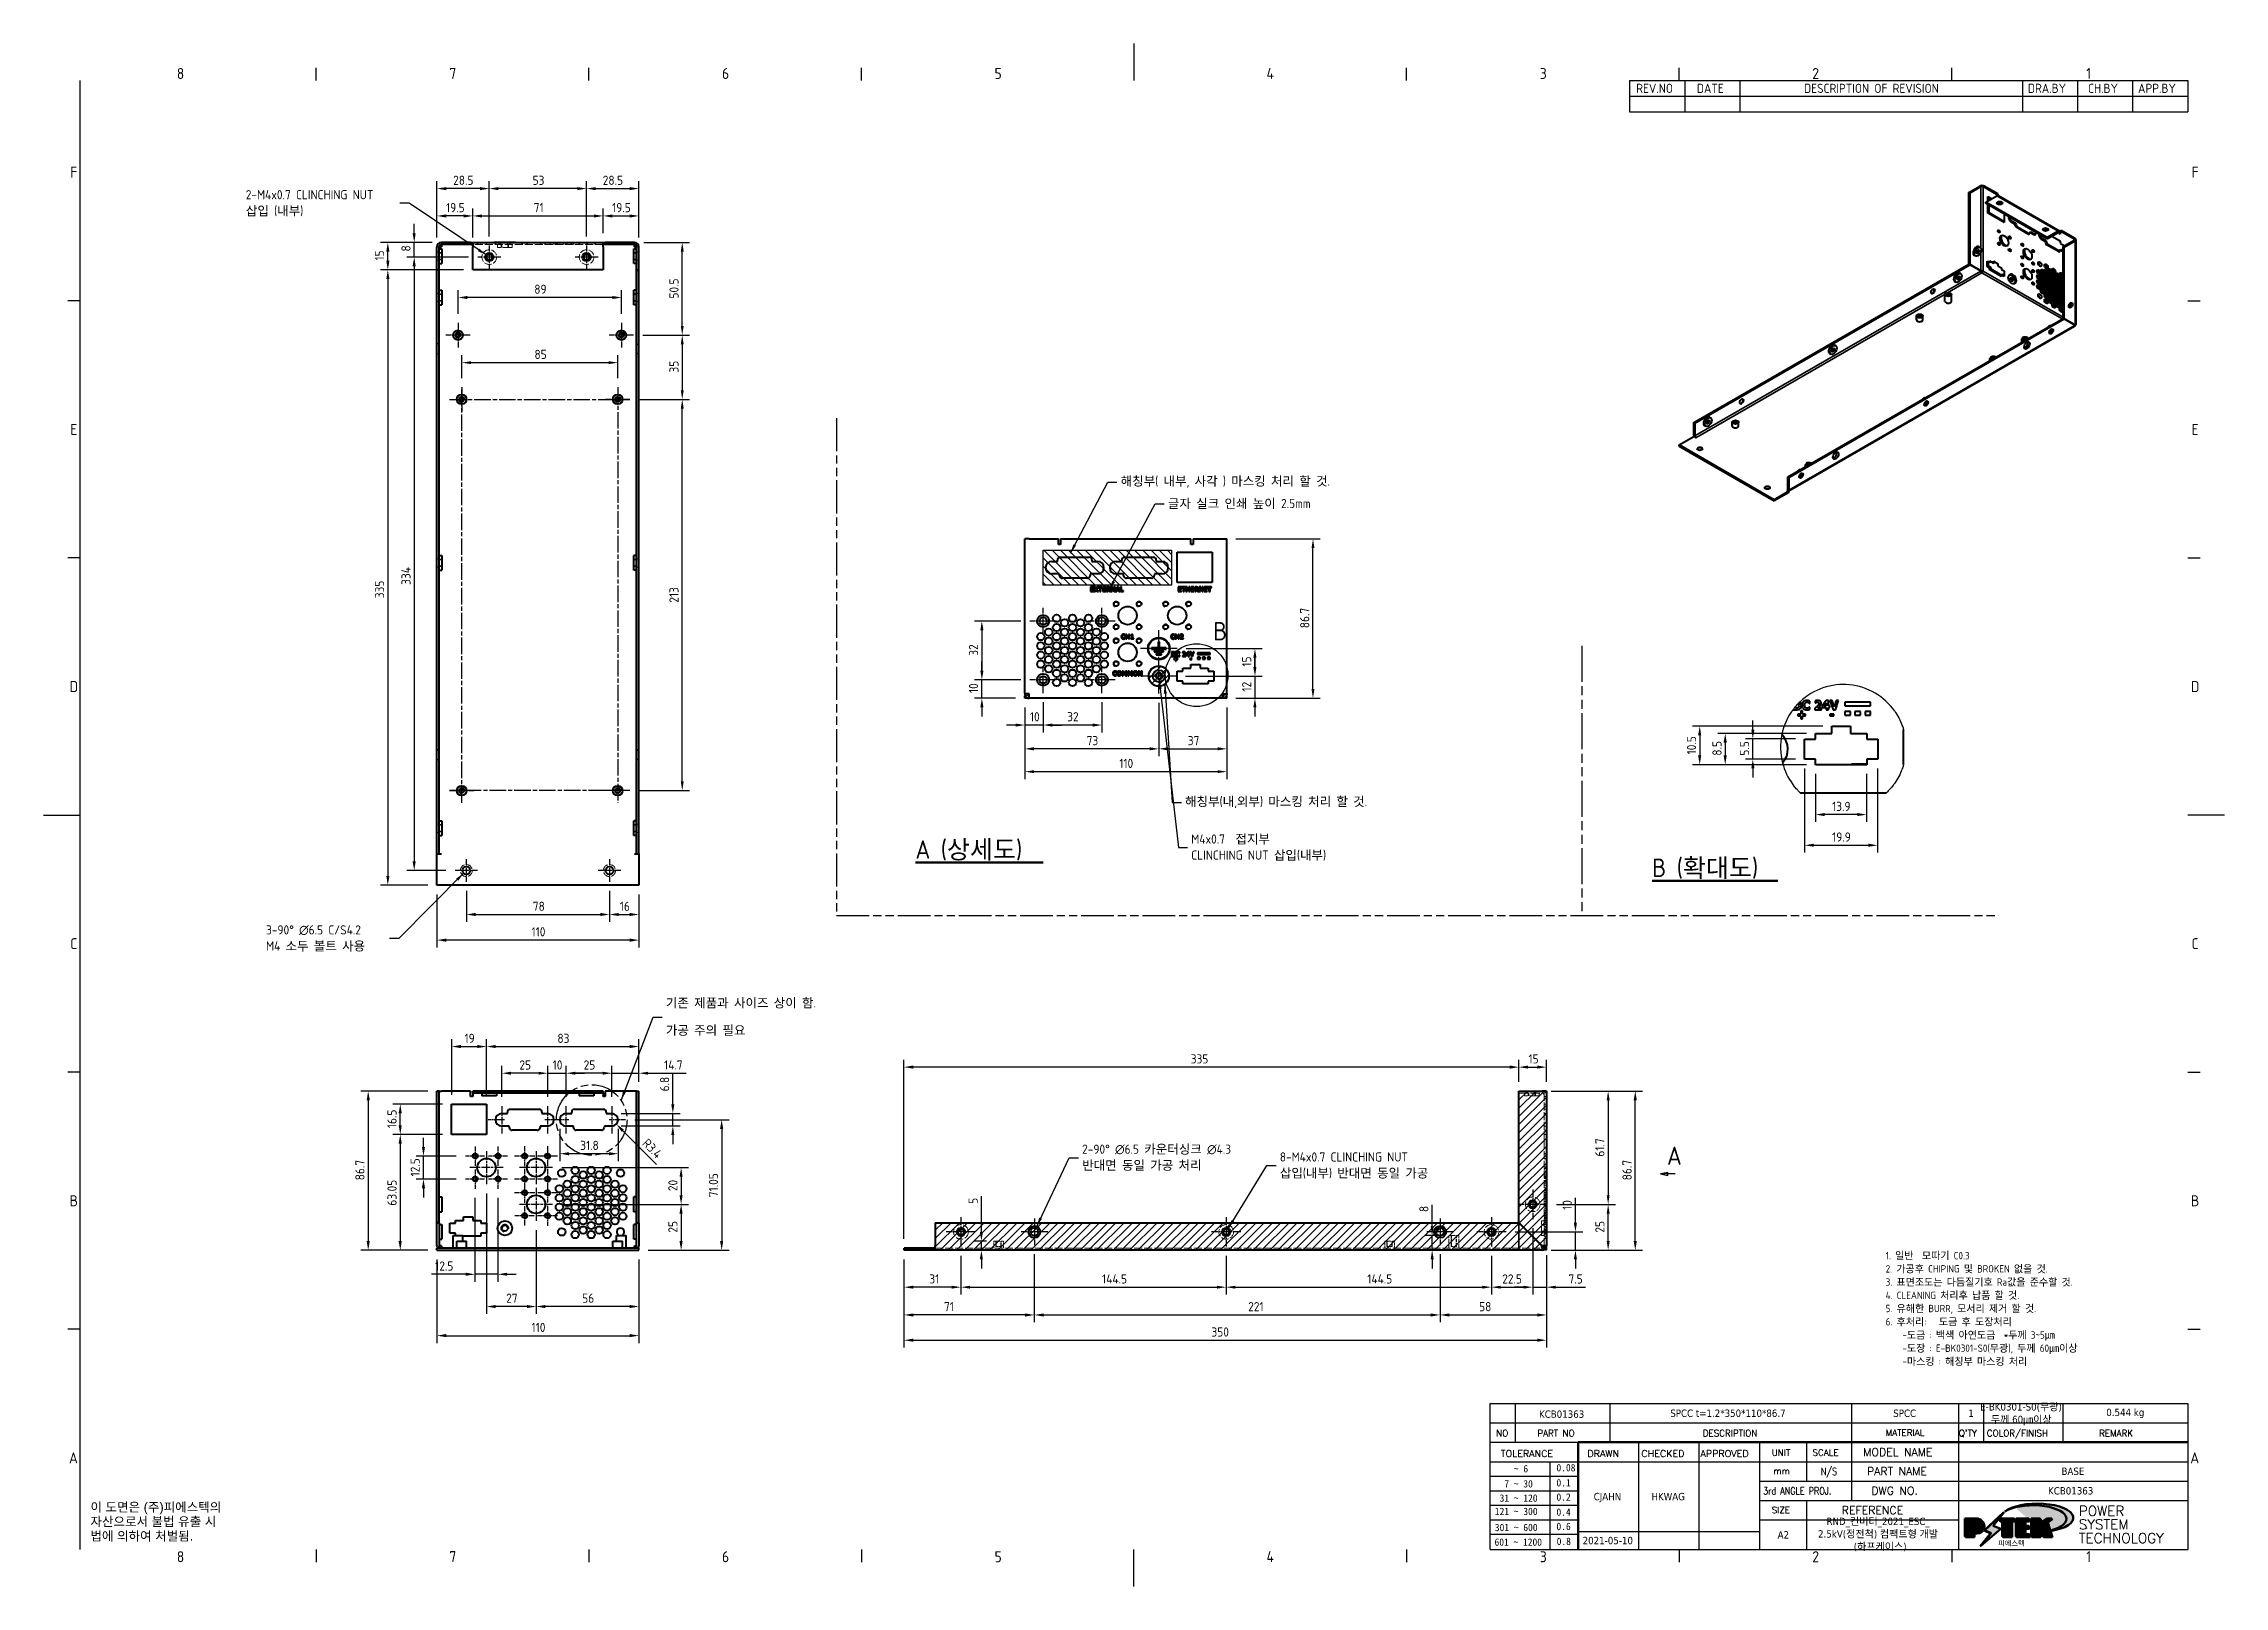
# Model space of a CAD drawing. Header units: millimetres. Extents: x 0 to 1188, y 0 to 840.
import ezdxf
from ezdxf.enums import TextEntityAlignment as Align

# ---------------------------------------------------------------- set-up
doc = ezdxf.new("R2010")
doc.units = ezdxf.units.MM
doc.header["$LTSCALE"] = 2
for name, pattern in [('CHAIN', [0.3543, 0.2362, -0.0295, 0.0591, -0.0295]), ('DASHED', [0.2067, 0.1654, -0.0413]), ('DOUBLE_DASH_CHAIN', [1.2403, 0.6614, -0.0827, 0.1654, -0.0827, 0.1654, -0.0827])]:
    doc.linetypes.add(name, pattern=pattern)
doc.layers.get('0').update_dxf_attribs({"color": 3, "lineweight": 25})
for name, color, linetype, lineweight in [('가려진 것(ISO)', 2, 'DASHED', 18), ('가시적인 것(ISO)', 3, 'Continuous', 40), ('가시적인 좁은 것(ISO)', 3, 'Continuous', 35), ('경계(ISO)', 7, 'Continuous', 25), ('기호(ISO)', 5, 'Continuous', 25), ('끊기 선(JIS)', 7, 'Continuous', 25), ('단면선(ISO)', 7, 'CHAIN', 25), ('상세 경계(JIS)', 7, 'Continuous', 25), ('스케치 형상(ISO)', 3, 'Continuous', 25), ('제목(ISO)', 5, 'Continuous', 50), ('중심 표식(ISO)', 1, 'Continuous', 25), ('중심선(ISO)', 1, 'Continuous', 25), ('치수(ISO)', 2, 'Continuous', 25), ('해치(ISO)', 7, 'Continuous', 18)]:
    doc.layers.add(name, color=color, linetype=linetype, lineweight=lineweight)
doc.styles.add('HAN_291', font='')
doc.styles.add('HAN_370', font='', dxfattribs={"width": 2})
doc.styles.add('ISO Proportional', font='arial.ttf')
doc.styles.add('ISO ProportionalPSTEK', font='isocp.shx')
doc.styles.add('RC_284', font='ROMANC.shx')
doc.styles.add('RC_287', font='ROMANC.shx')
doc.styles.add('RC_292', font='ROMANC.shx')
doc.styles.add('ROMANT_294', font='romant.shx')
doc.styles.add('문자 텍스트_PSTEK_POSCO', font='isocp.shx')
doc.styles.add('부품번호텍스트_PSTEK_POSCO', font='isocp.shx')
doc.styles.add('치수 텍스트_PSTEK_POSCO', font='isocp.shx')
doc.styles.add('텍스트 스타일198', font='tahoma.ttf')
doc.styles.add('텍스트 스타일333', font='ROMANC.shx', dxfattribs={"width": 0.8})
doc.styles.add('텍스트 스타일513', font='isocp.shx')
doc.styles.get('HAN_291').set_extended_font_data('GulimChe')
doc.styles.get('HAN_370').set_extended_font_data('GulimChe')
doc.dimstyles.new('치수_PSTEK_POSCO', dxfattribs={"dimscale": 2, "dimtxt": 2.5, "dimasz": 2.5, "dimexe": 2, "dimexo": 2.5, "dimgap": 1, "dimtad": 1, "dimrnd": 1e-08, "dimdsep": 46, "dimtxsty": '치수 텍스트_PSTEK_POSCO', "dimcen": 0.09, "dimdle": 10, "dimclrd": 7, "dimclre": 7, "dimclrt": 2, "dimadec": 1, "dimazin": 2, "dimtfac": 1, "dimtmove": 0, "dimatfit": 3, "dimfxl": 0, "dimtolj": 1, "dimlwd": -1, "dimlwe": -1, "dimarcsym": 0})
doc.dimstyles.new('치수_PSTEK_POSCO$7', dxfattribs={"dimscale": 2, "dimtxt": 2.5, "dimasz": 2.5, "dimexe": 2, "dimexo": 2.5, "dimgap": 1, "dimtad": 1, "dimrnd": 1e-08, "dimdsep": 46, "dimtxsty": '치수 텍스트_PSTEK_POSCO', "dimcen": 0.09, "dimdle": 10, "dimclrd": 7, "dimclre": 7, "dimclrt": 2, "dimadec": 1, "dimazin": 2, "dimtfac": 1, "dimtmove": 0, "dimatfit": 3, "dimfxl": 0, "dimtolj": 1, "dimlwd": -1, "dimlwe": -1, "dimarcsym": 0})
pattern_1 = [(45, (0, 0), (-2.245064, 2.245064), [])]

msp = doc.modelspace()

# ---------------------------------------------------------------- texts
at = {"layer": '기호(ISO)', "color": 2, "char_height": 5, "attachment_point": 4}
for s, insert, width, line_spacing_factor, style in [('{2-M4x0.7 CLINCHING NUT\\P삽입 (내부)}', (110.146, 753.105), 81.94362, 1.05, '치수 텍스트_PSTEK_POSCO'), ('{M4x0.7  접지부 \\PCLINCHING NUT 삽입(내부)}', (625.201, 402.271), 86.74083, 1.05, '치수 텍스트_PSTEK_POSCO'), ('{3-90° \\fAIGDT|b0|i0;\\H5.0000;n\\fisocp|b0|i0;\\H5.0000;6.5 C/S4.2\\PM4 소두 볼트 사용 }', (121.169, 352.794), 65.28885, 1.05, '치수 텍스트_PSTEK_POSCO'), ('{\\fISOCP|b0|i0;\\H5.0000;기존 제품과 사이즈 상이 함.\\P가공 주의 필요 }', (338.977, 309.973), 95.44696, 1.78626, '치수 텍스트_PSTEK_POSCO'), ('{2-90° \\fAIGDT|b0|i0;\\H5.0000;n\\fisocp|b0|i0;\\H5.0000;6.5 카운터싱크 \\fAIGDT|b0|i0;\\H5.0000;n\\fisocp|b0|i0;\\H5.0000;4.3\\P반대면 동일 가공 처리 }', (565.75, 233.399), 95.76017, 1.05, '치수 텍스트_PSTEK_POSCO'), ('{8-M4x0.7 CLINCHING NUT \\P삽입(내부) 반대면 동일 가공}', (673.428, 229.165), 96.96722, 1.05, '치수 텍스트_PSTEK_POSCO'), ('{\\fArial|b0|i0;\\H5.0000;이 도면은 (주)피에스텍의\\P자산으로서 불법 유출 시 \\P법에 의하여 처벌됨.}', (25.51, 35.029), 78.61221, 0.944221, '문자 텍스트_PSTEK_POSCO')]:
    msp.add_mtext(s, dxfattribs=dict(at, insert=insert, width=width, line_spacing_factor=line_spacing_factor, style=style))
at = {"layer": '기호(ISO)', "color": 2, "char_height": 5, "attachment_point": 4, "style": '치수 텍스트_PSTEK_POSCO'}
for s, insert, width in [('{\\fISOCP|b0|i0;\\H5.0000;해칭부( 내부, 사각 ) 마스킹 처리 할 것.}', (586.7, 601.245), 131.65673), ('{\\fISOCP|b0|i0;\\H5.0000;글자 실크 인쇄 높이 2.5mm}', (612.473, 589.352), 90.07748), ('{\\fISOCP|b0|i0;\\H5.0000;해칭부(내,외부) 마스킹 처리 할 것.}', (621.792, 426.774), 117.27056)]:
    msp.add_mtext(s, dxfattribs=dict(at, insert=insert, width=width))
at = {"layer": '기호(ISO)', "color": 7, "char_height": 10, "attachment_point": 7, "style": '텍스트 스타일513'}
for s, insert in [('A (상세도)', (474.941, 395.158)), ('B (확대도)', (876.284, 385.218))]:
    msp.add_mtext(s, dxfattribs=dict(at, insert=insert))

# ---------------------------------------------------------------- blocks, each defined once
blk = doc.blocks.new('경계 Default Border')
at = {"layer": '경계(ISO)'}
for p, q in [((74.25, 410), (74.25, 413.4)), ((148.5, 410), (148.5, 413.4)), ((222.75, 410), (222.75, 413.4)), ((371.25, 410), (371.25, 413.4)), ((445.5, 410), (445.5, 413.4)), ((519.75, 410), (519.75, 413.4)), ((10, 350), (6.6, 350)), ((584, 350), (587.4, 350)), ((10, 280), (6.6, 280)), ((584, 280), (587.4, 280)), ((10, 140), (6.6, 140)), ((584, 140), (587.4, 140)), ((10, 70), (6.6, 70)), ((584, 70), (587.4, 70)), ((74.25, 10), (74.25, 6.6)), ((148.5, 10), (148.5, 6.6)), ((222.75, 10), (222.75, 6.6)), ((371.25, 10), (371.25, 6.6)), ((445.5, 10), (445.5, 6.6)), ((519.75, 10), (519.75, 6.6))]:
    blk.add_line(p, q, dxfattribs=at)
at = {"layer": '경계(ISO)', "flags": 128}
for points in [[(297, 420), (297, 410)], [(10, 10), (10, 410)], [(0, 210), (10, 210)], [(594, 210), (584, 210)], [(297, 0), (297, 10)]]:
    blk.add_lwpolyline(points, dxfattribs=at)
at = {"layer": '경계(ISO)', "color": 2, "char_height": 3, "attachment_point": 7, "style": '문자 텍스트_PSTEK_POSCO'}
for s, insert in [('8', (36.27, 410.37)), ('7', (110.52, 410.39)), ('6', (184.77, 410.37)), ('5', (259.02, 410.37)), ('4', (333.1, 410.4)), ('3', (407.54, 410.37)), ('2', (481.75, 410.37)), ('1', (556.36, 410.4)), ('F', (7.24, 383.5)), ('F', (585.04, 383.5)), ('E', (7.24, 313.47)), ('E', (585.04, 313.47)), ('D', (7.08, 243.47)), ('D', (584.88, 243.47)), ('C', (7.24, 173.47)), ('C', (585.04, 173.47)), ('B', (7.08, 103.47)), ('B', (584.88, 103.47)), ('A', (6.91, 33.49)), ('A', (584.71, 33.49)), ('8', (36.27, 6.57)), ('7', (110.52, 6.59)), ('6', (184.77, 6.57)), ('5', (259.02, 6.57)), ('4', (333.1, 6.6)), ('3', (407.54, 6.57)), ('2', (481.75, 6.57)), ('1', (556.36, 6.6))]:
    blk.add_mtext(s, dxfattribs=dict(at, insert=insert))
blk = doc.blocks.new('제목 블록 PSTEK')
h = blk.add_hatch(color=1)
edge = h.paths.add_edge_path(flags=0)
edge.add_line((314.22, 19.61), (314.22, 17))
edge.add_line((314.22, 17), (314.35, 17))
edge.add_arc((314.35, 17.65), 0.651, 270, 360)
edge.add_line((315, 17.65), (315, 18.96))
edge.add_arc((314.35, 18.96), 0.651, 0, 90)
edge.add_line((314.35, 19.61), (314.22, 19.61))
edge = h.paths.add_edge_path()
edge.add_arc((314.98, 18.29), 1.97, 270, 450)
edge.add_line((314.98, 20.26), (311.77, 20.26))
edge.add_line((311.77, 20.26), (311.77, 15.34))
edge.add_line((311.77, 15.34), (314.22, 15.34))
edge.add_line((314.22, 15.34), (314.22, 16.32))
edge.add_line((314.22, 16.32), (314.98, 16.32))
h = blk.add_hatch(color=252)
edge = h.paths.add_edge_path()
edge.add_arc((314.98, 18.29), 1.97, 270, 406.82787)
edge.add_arc((315.16, 18.14), 1.97, -90, 53.56098, ccw=False)
edge.add_line((315.16, 16.17), (314.4, 16.17))
edge.add_line((314.4, 16.17), (314.4, 15.19))
edge.add_line((314.4, 15.19), (311.94, 15.19))
edge.add_line((311.94, 15.19), (311.94, 15.34))
edge.add_line((311.94, 15.34), (314.22, 15.34))
edge.add_line((314.22, 15.34), (314.22, 16.32))
edge.add_line((314.22, 16.32), (314.98, 16.32))
h = blk.add_hatch(color=252)
edge = h.paths.add_edge_path()
edge.add_line((314.4, 19.46), (314.53, 19.46))
edge.add_arc((314.53, 18.81), 0.651, 60.41893, 90, ccw=False)
edge.add_arc((314.35, 18.96), 0.651, 39.96992, 90)
edge.add_line((314.35, 19.61), (314.22, 19.61))
edge.add_line((314.22, 19.61), (314.22, 17))
edge.add_line((314.22, 17), (314.35, 17))
edge.add_arc((314.35, 17.65), 0.651, 270, 274.69308)
edge.add_line((314.4, 17), (314.4, 19.46))
for color, points in [(252, [(317.22, 17.06), (322.03, 21.63), (322.28, 21.94), (317.05, 16.98), (318.75, 16.19), (316, 12.72), (316.34, 13), (318.92, 16.27)]), (5, [(321.62, 17.42), (319.53, 18.25), (322.45, 22.02), (317.22, 17.06), (318.92, 16.27), (316.17, 12.8)]), (1, [(324.48, 19.61), (325.24, 19.61), (325.24, 20.26), (321.23, 20.26), (321.23, 19.61), (321.98, 19.61), (321.98, 15.34), (324.48, 15.34)]), (252, [(321.98, 19.61), (321.4, 19.61), (321.4, 19.46), (321.98, 19.46)]), (252, [(324.66, 19.46), (325.42, 19.46), (325.42, 20.11), (325.24, 20.11), (325.24, 19.61), (324.48, 19.61), (324.48, 15.34), (322.16, 15.34), (322.16, 15.19), (324.66, 15.19)]), (1, [(329.23, 20.26), (325.66, 20.26), (325.66, 15.34), (329.36, 15.34), (329.36, 15.99), (328.11, 15.99), (328.11, 17.56), (329.23, 17.56), (329.23, 18.26), (328.11, 18.26), (328.11, 19.61), (329.23, 19.61)]), (252, [(328.29, 19.46), (329.41, 19.46), (329.41, 20.11), (329.23, 20.11), (329.23, 19.61), (328.11, 19.61), (328.11, 18.26), (328.29, 18.26)]), (252, [(328.29, 17.42), (329.41, 17.42), (329.41, 18.11), (329.23, 18.11), (329.23, 17.56), (328.11, 17.56), (328.11, 15.99), (328.29, 15.99)]), (1, [(332.33, 20.26), (329.86, 20.26), (329.86, 15.34), (332.33, 15.34), (332.33, 17.43), (333.07, 15.34), (335.49, 15.34), (334.25, 19.31), (335.44, 20.26), (334.31, 20.26), (332.33, 19)]), (252, [(332.51, 20.11), (332.33, 20.11), (332.33, 19), (332.51, 19.11)]), (252, [(335.62, 20.11), (335.25, 20.11), (334.25, 19.31), (335.49, 15.34), (333.2, 15.34), (333.25, 15.19), (335.66, 15.19), (334.43, 19.16)]), (252, [(329.54, 15.85), (329.36, 15.85), (329.36, 15.34), (325.83, 15.34), (325.83, 15.19), (329.54, 15.19)]), (252, [(332.51, 16.93), (332.33, 17.43), (332.33, 15.34), (330.04, 15.34), (330.04, 15.19), (332.51, 15.19)])]:
    blk.add_hatch(color=color).paths.add_polyline_path(points)
at = {"layer": '해치(ISO)'}
h = blk.add_hatch(color=140, dxfattribs=at)
edge = h.paths.add_edge_path()
edge.add_ellipse((330.37, 20.16), major_axis=(9.1, 0), ratio=0.40699, start_angle=301.30985, end_angle=507.74369)
edge.add_ellipse((331.53, 20.46), major_axis=(-9.82, 0), ratio=0.39426, start_angle=111.51207, end_angle=334.47025, ccw=False)
edge.add_line((335.14, 16.86), (335.1, 16.99))
at = {"color": 180}
for p, q in [((182.48, 11.79), (182.48, 51.57)), ((182.48, 51.57), (372.48, 51.57)), ((189.27, 51.57), (189.27, 41.01)), ((215.22, 41.01), (215.22, 51.57)), ((280.88, 51.57), (280.88, 41.01)), ((310.09, 51.57), (310.09, 41.01)), ((316.9, 51.57), (316.9, 41.01)), ((338.46, 51.57), (338.46, 41.01)), ((372.48, 51.57), (372.48, 11.79)), ((182.48, 46.29), (372.48, 46.29)), ((182.48, 41.01), (206.45, 41.01)), ((182.48, 35.73), (206.45, 35.73)), ((198.86, 12.03), (198.86, 35.73)), ((206.45, 35.73), (372.48, 35.73)), ((222.94, 11.79), (222.94, 41.01)), ((239.43, 11.79), (239.43, 41.01)), ((255.92, 11.79), (255.92, 41.01)), ((268.69, 41.01), (268.69, 30.45)), ((280.88, 41.01), (280.88, 25.17)), ((310.09, 41.01), (310.09, 11.79)), ((182.48, 31.78), (206.45, 31.78)), ((255.92, 30.45), (372.48, 30.45)), ((182.48, 27.83), (206.45, 27.83)), ((182.48, 23.88), (206.45, 23.88)), ((255.92, 25.17), (372.48, 25.17)), ((268.69, 25.17), (268.69, 11.79)), ((182.48, 19.93), (206.45, 19.93)), ((255.92, 19.89), (310.09, 19.89)), ((182.48, 15.98), (206.45, 15.98)), ((206.45, 16.74), (255.92, 16.74)), ((182.48, 11.79), (372.48, 11.79))]:
    blk.add_line(p, q, dxfattribs=at)
at = {"color": 7, "lineweight": 50}
for p, q in [((206.45, 11.79), (206.45, 41.01)), ((206.45, 41.01), (372.48, 41.01))]:
    blk.add_line(p, q, dxfattribs=at)
at = {"color": 7}
for p, q in [((314.98, 20.26), (311.77, 20.26)), ((311.77, 20.26), (311.77, 15.34)), ((314.98, 20.26), (311.77, 20.26)), ((311.77, 20.26), (311.77, 15.34)), ((314.22, 17), (314.22, 19.61)), ((314.22, 19.61), (314.35, 19.61)), ((314.35, 19.61), (314.22, 19.61)), ((314.22, 19.61), (314.22, 17)), ((314.22, 17), (314.22, 19.61)), ((314.22, 19.61), (314.35, 19.61)), ((314.4, 19.46), (314.53, 19.46)), ((314.4, 17), (314.4, 19.46)), ((315, 18.96), (315, 17.65)), ((315, 18.96), (315, 17.65)), ((322.28, 21.94), (317.05, 16.98)), ((322.45, 22.02), (317.22, 17.06)), ((317.22, 17.06), (322.03, 21.63)), ((319.53, 18.25), (322.45, 22.02)), ((321.62, 17.42), (319.53, 18.25)), ((325.24, 20.26), (321.23, 20.26)), ((321.23, 20.26), (321.23, 19.61)), ((325.24, 20.26), (321.23, 20.26)), ((321.23, 20.26), (321.23, 19.61)), ((321.23, 19.61), (321.98, 19.61)), ((321.23, 19.61), (321.98, 19.61)), ((321.4, 19.61), (321.4, 19.46)), ((321.98, 19.61), (321.4, 19.61)), ((321.4, 19.46), (321.98, 19.46)), ((321.98, 19.61), (321.98, 15.34)), ((321.98, 19.46), (321.98, 19.61)), ((321.98, 19.61), (321.98, 15.34)), ((322.03, 21.63), (322.28, 21.94)), ((324.48, 19.61), (325.24, 19.61)), ((324.48, 15.34), (324.48, 19.61)), ((325.24, 19.61), (324.48, 19.61)), ((324.48, 19.61), (324.48, 15.34)), ((324.48, 19.61), (325.24, 19.61)), ((324.48, 15.34), (324.48, 19.61)), ((324.66, 19.46), (325.42, 19.46)), ((324.66, 15.19), (324.66, 19.46)), ((325.24, 19.61), (325.24, 20.26)), ((325.24, 19.61), (325.24, 20.26)), ((325.42, 20.11), (325.24, 20.11)), ((325.24, 20.11), (325.24, 19.61)), ((325.42, 19.46), (325.42, 20.11)), ((329.23, 20.26), (325.66, 20.26)), ((325.66, 20.26), (325.66, 15.34)), ((325.66, 20.26), (325.66, 15.34)), ((329.23, 20.26), (325.66, 20.26)), ((328.11, 18.26), (328.11, 19.61)), ((328.11, 19.61), (329.23, 19.61)), ((329.23, 19.61), (328.11, 19.61)), ((328.11, 19.61), (328.11, 18.26)), ((328.11, 18.26), (328.11, 19.61)), ((328.11, 19.61), (329.23, 19.61)), ((329.23, 18.26), (328.11, 18.26)), ((328.11, 18.26), (328.29, 18.26)), ((329.23, 18.26), (328.11, 18.26)), ((328.29, 18.26), (328.29, 19.46)), ((328.29, 19.46), (329.41, 19.46)), ((329.23, 19.61), (329.23, 20.26)), ((329.23, 19.61), (329.23, 20.26)), ((329.41, 20.11), (329.23, 20.11)), ((329.23, 20.11), (329.23, 19.61)), ((329.23, 17.56), (329.23, 18.26)), ((329.23, 17.56), (329.23, 18.26)), ((329.41, 18.11), (329.23, 18.11)), ((329.23, 18.11), (329.23, 17.56)), ((329.41, 19.46), (329.41, 20.11)), ((329.41, 17.42), (329.41, 18.11)), ((332.33, 20.26), (329.86, 20.26)), ((329.86, 20.26), (329.86, 15.34)), ((329.86, 20.26), (329.86, 15.34)), ((332.33, 20.26), (329.86, 20.26)), ((334.31, 20.26), (332.33, 19)), ((332.33, 19), (332.33, 20.26)), ((334.31, 20.26), (332.33, 19)), ((332.33, 19), (332.33, 20.26)), ((332.51, 20.11), (332.33, 20.11)), ((332.33, 20.11), (332.33, 19)), ((332.33, 19), (332.51, 19.11)), ((332.51, 19.11), (332.51, 20.11)), ((334.25, 19.31), (335.44, 20.26)), ((334.25, 19.31), (335.44, 20.26)), ((335.25, 20.11), (334.25, 19.31)), ((335.49, 15.34), (334.25, 19.31)), ((334.25, 19.31), (335.49, 15.34)), ((335.49, 15.34), (334.25, 19.31)), ((335.44, 20.26), (334.31, 20.26)), ((335.44, 20.26), (334.31, 20.26)), ((334.43, 19.16), (335.62, 20.11)), ((335.66, 15.19), (334.43, 19.16)), ((335.62, 20.11), (335.25, 20.11)), ((311.77, 15.34), (314.22, 15.34)), ((311.77, 15.34), (314.22, 15.34)), ((314.22, 15.34), (311.94, 15.34)), ((311.94, 15.34), (311.94, 15.19)), ((311.94, 15.19), (314.4, 15.19)), ((314.35, 17), (314.22, 17)), ((314.22, 17), (314.35, 17)), ((314.35, 17), (314.22, 17)), ((314.22, 16.32), (314.98, 16.32)), ((314.22, 15.34), (314.22, 16.32)), ((314.98, 16.32), (314.22, 16.32)), ((314.22, 16.32), (314.22, 15.34)), ((314.22, 16.32), (314.98, 16.32)), ((314.22, 15.34), (314.22, 16.32)), ((314.4, 16.17), (315.16, 16.17)), ((314.4, 15.19), (314.4, 16.17)), ((318.75, 16.19), (316, 12.72)), ((316, 12.72), (316.34, 13)), ((316.17, 12.8), (321.62, 17.42)), ((318.92, 16.27), (316.17, 12.8)), ((316.34, 13), (318.92, 16.27)), ((317.05, 16.98), (318.75, 16.19)), ((318.92, 16.27), (317.22, 17.06)), ((317.22, 17.06), (318.92, 16.27)), ((321.98, 15.34), (324.48, 15.34)), ((321.98, 15.34), (324.48, 15.34)), ((324.48, 15.34), (322.16, 15.34)), ((322.16, 15.34), (322.16, 15.19)), ((322.16, 15.19), (324.66, 15.19)), ((325.66, 15.34), (329.36, 15.34)), ((325.66, 15.34), (329.36, 15.34)), ((329.36, 15.34), (325.83, 15.34)), ((325.83, 15.34), (325.83, 15.19)), ((325.83, 15.19), (329.54, 15.19)), ((328.11, 17.56), (329.23, 17.56)), ((328.11, 15.99), (328.11, 17.56)), ((329.23, 17.56), (328.11, 17.56)), ((328.11, 17.56), (328.11, 15.99)), ((328.11, 17.56), (329.23, 17.56)), ((328.11, 15.99), (328.11, 17.56)), ((329.36, 15.99), (328.11, 15.99)), ((328.11, 15.99), (328.29, 15.99)), ((329.36, 15.99), (328.11, 15.99)), ((328.29, 15.99), (328.29, 17.42)), ((328.29, 17.42), (329.41, 17.42)), ((329.36, 15.34), (329.36, 15.99)), ((329.36, 15.34), (329.36, 15.99)), ((329.54, 15.85), (329.36, 15.85)), ((329.36, 15.85), (329.36, 15.34)), ((329.54, 15.19), (329.54, 15.85)), ((329.86, 15.34), (332.33, 15.34)), ((329.86, 15.34), (332.33, 15.34)), ((332.33, 15.34), (330.04, 15.34)), ((330.04, 15.34), (330.04, 15.19)), ((330.04, 15.19), (332.51, 15.19)), ((332.33, 17.43), (333.07, 15.34)), ((332.33, 15.34), (332.33, 17.43)), ((332.51, 16.93), (332.33, 17.43)), ((332.33, 17.43), (332.33, 15.34)), ((332.33, 17.43), (333.07, 15.34)), ((332.33, 15.34), (332.33, 17.43)), ((332.51, 15.19), (332.51, 16.93)), ((333.07, 15.34), (335.49, 15.34)), ((333.07, 15.34), (335.49, 15.34)), ((335.49, 15.34), (333.2, 15.34)), ((333.2, 15.34), (333.25, 15.19)), ((333.25, 15.19), (335.66, 15.19)), ((345.04, 17.5), (344.99, 17.69))]:
    blk.add_line(p, q, dxfattribs=at)
at = {"color": 1}
for p, q in [((314.98, 20.26), (311.77, 20.26)), ((311.77, 20.26), (311.77, 15.34)), ((314.22, 17), (314.22, 19.61)), ((314.22, 19.61), (314.35, 19.61)), ((315, 18.96), (315, 17.65)), ((325.24, 20.26), (321.23, 20.26)), ((321.23, 20.26), (321.23, 19.61)), ((321.23, 19.61), (321.98, 19.61)), ((321.98, 19.61), (321.98, 15.34)), ((324.48, 19.61), (325.24, 19.61)), ((324.48, 15.34), (324.48, 19.61)), ((325.24, 19.61), (325.24, 20.26)), ((329.23, 20.26), (325.66, 20.26)), ((325.66, 20.26), (325.66, 15.34)), ((328.11, 18.26), (328.11, 19.61)), ((328.11, 19.61), (329.23, 19.61)), ((329.23, 18.26), (328.11, 18.26)), ((329.23, 19.61), (329.23, 20.26)), ((329.23, 17.56), (329.23, 18.26)), ((332.33, 20.26), (329.86, 20.26)), ((329.86, 20.26), (329.86, 15.34)), ((334.31, 20.26), (332.33, 19)), ((332.33, 19), (332.33, 20.26)), ((334.25, 19.31), (335.44, 20.26)), ((335.49, 15.34), (334.25, 19.31)), ((335.44, 20.26), (334.31, 20.26)), ((311.77, 15.34), (314.22, 15.34)), ((314.35, 17), (314.22, 17)), ((314.22, 16.32), (314.98, 16.32)), ((314.22, 15.34), (314.22, 16.32)), ((321.98, 15.34), (324.48, 15.34)), ((325.66, 15.34), (329.36, 15.34)), ((328.11, 17.56), (329.23, 17.56)), ((328.11, 15.99), (328.11, 17.56)), ((329.36, 15.99), (328.11, 15.99)), ((329.36, 15.34), (329.36, 15.99)), ((329.86, 15.34), (332.33, 15.34)), ((332.33, 17.43), (333.07, 15.34)), ((332.33, 15.34), (332.33, 17.43)), ((333.07, 15.34), (335.49, 15.34))]:
    blk.add_line(p, q, dxfattribs=at)
at = {"color": 5}
for p, q in [((322.45, 22.02), (317.22, 17.06)), ((319.53, 18.25), (322.45, 22.02)), ((321.62, 17.42), (319.53, 18.25)), ((316.17, 12.8), (321.62, 17.42)), ((318.92, 16.27), (316.17, 12.8)), ((317.22, 17.06), (318.92, 16.27))]:
    blk.add_line(p, q, dxfattribs=at)
at = {"color": 7}
for centre, radius, start, end in [((314.35, 18.96), 0.651, 0, 90), ((314.35, 18.96), 0.651, 39.96992, 90), ((314.35, 18.96), 0.651, 0, 90), ((314.53, 18.81), 0.651, 60.41893, 90), ((314.98, 18.29), 1.97, 270, 90), ((314.98, 18.29), 1.97, 270, 90), ((314.98, 18.29), 1.97, 270, 46.82787), ((315.16, 18.14), 1.97, 270, 53.56098), ((314.35, 17.65), 0.651, 270, 0), ((314.35, 17.65), 0.651, 270, 0), ((314.35, 17.65), 0.651, 270, 274.69308)]:
    blk.add_arc(centre, radius, start, end, dxfattribs=at)
at = {"color": 1}
for centre, radius, start, end in [((314.35, 18.96), 0.651, 0, 90), ((314.98, 18.29), 1.97, 270, 90), ((314.35, 17.65), 0.651, 270, 0)]:
    blk.add_arc(centre, radius, start, end, dxfattribs=at)
at = {"layer": '제목(ISO)', "lineweight": 18}
blk.add_line((182.48, 35.73), (182.48, 11.79), dxfattribs=at)
at = {"layer": '제목(ISO)'}
for p, q in [((314.98, 20.26), (311.77, 20.26)), ((311.77, 20.26), (311.77, 15.34)), ((314.22, 17), (314.22, 19.61)), ((314.22, 19.61), (314.35, 19.61)), ((314.35, 19.61), (314.22, 19.61)), ((314.22, 19.61), (314.22, 17)), ((314.4, 19.46), (314.53, 19.46)), ((314.4, 17), (314.4, 19.46)), ((315, 18.96), (315, 17.65)), ((322.28, 21.94), (317.05, 16.98)), ((322.45, 22.02), (317.22, 17.06)), ((317.22, 17.06), (322.03, 21.63)), ((319.53, 18.25), (322.45, 22.02)), ((321.62, 17.42), (319.53, 18.25)), ((325.24, 20.26), (321.23, 20.26)), ((321.23, 20.26), (321.23, 19.61)), ((321.23, 19.61), (321.98, 19.61)), ((321.98, 19.61), (321.4, 19.61)), ((321.4, 19.61), (321.4, 19.46)), ((321.4, 19.46), (321.98, 19.46)), ((321.98, 19.61), (321.98, 15.34)), ((321.98, 19.46), (321.98, 19.61)), ((322.03, 21.63), (322.28, 21.94)), ((324.48, 19.61), (325.24, 19.61)), ((324.48, 15.34), (324.48, 19.61)), ((325.24, 19.61), (324.48, 19.61)), ((324.48, 19.61), (324.48, 15.34)), ((324.66, 19.46), (325.42, 19.46)), ((324.66, 15.19), (324.66, 19.46)), ((325.24, 19.61), (325.24, 20.26)), ((325.42, 20.11), (325.24, 20.11)), ((325.24, 20.11), (325.24, 19.61)), ((325.42, 19.46), (325.42, 20.11)), ((329.23, 20.26), (325.66, 20.26)), ((325.66, 20.26), (325.66, 15.34)), ((328.11, 18.26), (328.11, 19.61)), ((328.11, 19.61), (329.23, 19.61)), ((329.23, 19.61), (328.11, 19.61)), ((328.11, 19.61), (328.11, 18.26)), ((329.23, 18.26), (328.11, 18.26)), ((328.11, 18.26), (328.29, 18.26)), ((328.29, 19.46), (329.41, 19.46)), ((328.29, 18.26), (328.29, 19.46)), ((329.23, 19.61), (329.23, 20.26)), ((329.41, 20.11), (329.23, 20.11)), ((329.23, 20.11), (329.23, 19.61)), ((329.23, 17.56), (329.23, 18.26)), ((329.41, 18.11), (329.23, 18.11)), ((329.23, 18.11), (329.23, 17.56)), ((329.41, 19.46), (329.41, 20.11)), ((329.41, 17.42), (329.41, 18.11)), ((332.33, 20.26), (329.86, 20.26)), ((329.86, 20.26), (329.86, 15.34)), ((334.31, 20.26), (332.33, 19)), ((332.33, 19), (332.33, 20.26)), ((332.51, 20.11), (332.33, 20.11)), ((332.33, 20.11), (332.33, 19)), ((332.33, 19), (332.51, 19.11)), ((332.51, 19.11), (332.51, 20.11)), ((334.25, 19.31), (335.44, 20.26)), ((335.25, 20.11), (334.25, 19.31)), ((335.49, 15.34), (334.25, 19.31)), ((334.25, 19.31), (335.49, 15.34)), ((335.44, 20.26), (334.31, 20.26)), ((334.43, 19.16), (335.62, 20.11)), ((335.66, 15.19), (334.43, 19.16)), ((335.62, 20.11), (335.25, 20.11)), ((311.77, 15.34), (314.22, 15.34)), ((314.22, 15.34), (311.94, 15.34)), ((311.94, 15.34), (311.94, 15.19)), ((311.94, 15.19), (314.4, 15.19)), ((314.35, 17), (314.22, 17)), ((314.22, 17), (314.35, 17)), ((314.22, 15.34), (314.22, 16.32)), ((314.22, 16.32), (314.98, 16.32)), ((314.98, 16.32), (314.22, 16.32)), ((314.22, 16.32), (314.22, 15.34)), ((314.4, 15.19), (314.4, 16.17)), ((314.4, 16.17), (315.16, 16.17)), ((318.75, 16.19), (316, 12.72)), ((316, 12.72), (316.34, 13)), ((316.17, 12.8), (321.62, 17.42)), ((318.92, 16.27), (316.17, 12.8)), ((316.34, 13), (318.92, 16.27)), ((317.05, 16.98), (318.75, 16.19)), ((317.22, 17.06), (318.92, 16.27)), ((318.92, 16.27), (317.22, 17.06)), ((321.98, 15.34), (324.48, 15.34)), ((324.48, 15.34), (322.16, 15.34)), ((322.16, 15.34), (322.16, 15.19)), ((322.16, 15.19), (324.66, 15.19)), ((325.66, 15.34), (329.36, 15.34)), ((329.36, 15.34), (325.83, 15.34)), ((325.83, 15.34), (325.83, 15.19)), ((325.83, 15.19), (329.54, 15.19)), ((328.11, 15.99), (328.11, 17.56)), ((328.11, 17.56), (329.23, 17.56)), ((329.23, 17.56), (328.11, 17.56)), ((328.11, 17.56), (328.11, 15.99)), ((329.36, 15.99), (328.11, 15.99)), ((328.11, 15.99), (328.29, 15.99)), ((328.29, 17.42), (329.41, 17.42)), ((328.29, 15.99), (328.29, 17.42)), ((329.36, 15.34), (329.36, 15.99)), ((329.54, 15.85), (329.36, 15.85)), ((329.36, 15.85), (329.36, 15.34)), ((329.54, 15.19), (329.54, 15.85)), ((329.86, 15.34), (332.33, 15.34)), ((332.33, 15.34), (330.04, 15.34)), ((330.04, 15.34), (330.04, 15.19)), ((330.04, 15.19), (332.51, 15.19)), ((332.33, 15.34), (332.33, 17.43)), ((332.33, 17.43), (333.07, 15.34)), ((332.51, 16.93), (332.33, 17.43)), ((332.33, 17.43), (332.33, 15.34)), ((332.51, 15.19), (332.51, 16.93)), ((333.07, 15.34), (335.49, 15.34)), ((335.49, 15.34), (333.2, 15.34)), ((333.2, 15.34), (333.25, 15.19)), ((333.25, 15.19), (335.66, 15.19))]:
    blk.add_line(p, q, dxfattribs=at)
at = {"layer": '제목(ISO)', "color": 4}
blk.add_line((335.14, 16.86), (335.1, 16.99), dxfattribs=at)
at = {"layer": '제목(ISO)'}
for centre, radius, start, end in [((314.35, 18.96), 0.651, 0, 90), ((314.35, 18.96), 0.651, 39.96992, 90), ((314.53, 18.81), 0.651, 60.41893, 90), ((314.98, 18.29), 1.97, 46.82787, 90), ((314.98, 18.29), 1.97, 270, 46.82787), ((314.98, 18.29), 1.97, 270, 46.82787), ((315.16, 18.14), 1.97, 270, 53.56098), ((314.35, 17.65), 0.651, 270, 0), ((314.35, 17.65), 0.651, 270, 274.69308)]:
    blk.add_arc(centre, radius, start, end, dxfattribs=at)
at = {"layer": '제목(ISO)', "color": 4}
for centre, major_axis, ratio, start_param, end_param in [((331.53, 20.46), (9.82, 0), 0.39426, 5.087845, 8.9792), ((330.37, 20.16), (9.1, 0), 0.40699, 5.258849, 8.861799)]:
    blk.add_ellipse(centre, major_axis=major_axis, ratio=ratio, start_param=start_param, end_param=end_param, dxfattribs=at)
at = {"color": 2}
for s, height, style, p in [('NO', 1.742, 'RC_284', (184.14, 42.62)), ('PART NO', 1.742, 'RC_284', (195.34, 42.62)), ('DESCRIPTION', 1.7424, 'RC_284', (240.4, 42.62)), ("Q'TY", 1.742, 'RC_284', (310.14, 42.62)), ('COLOR/FINISH', 1.7424, 'RC_284', (317.77, 42.62)), ('REMARK', 1.742, 'RC_284', (348.35, 42.62)), (' TOLERANCE', 1.9, 'RC_287', (184.09, 37.01)), ('DRAWN', 1.9, 'RC_287', (208.98, 37.01)), ('CHECKED', 1.9, 'RC_287', (223.69, 37.01)), ('APPROVED', 1.9, 'RC_287', (239.78, 37.01)), ('UNIT', 1.742, 'RC_284', (259.17, 37.34)), ('SCALE', 1.742, 'RC_284', (270.29, 37.34)), ('MODEL NAME', 2.178, 'RC_292', (284.1, 37.25)), ('  7 ~ 30', 2, 'HAN_291', (183.77, 28.71)), ('    ~ 6', 2, 'HAN_291', (183.77, 32.82)), ('0.08', 2, 'HAN_291', (200.55, 33.1)), ('0.1', 2, 'HAN_291', (200.55, 28.99)), ('mm', 1.742, 'RC_284', (259.65, 32.35)), ('PART NAME', 2.178, 'RC_292', (285.14, 32.03)), (' 31 ~ 120', 2, 'HAN_291', (183.77, 24.83)), ('0.2', 2, 'HAN_291', (200.55, 25.11)), (' DWG NO.', 2.178, 'RC_292', (284.81, 26.75)), ('301 ~ 600', 2, 'HAN_291', (183.77, 16.83)), ('121 ~ 300', 2, 'HAN_291', (183.77, 21.21)), ('0.4', 2, 'HAN_291', (200.55, 21)), ('0.6', 2, 'HAN_291', (200.55, 17.12)), ('SIZE', 1.742, 'RC_284', (259.17, 21.69)), ('REFERENCE', 2.178, 'RC_292', (278.27, 21.43)), ('601 ~ 1200', 2, 'HAN_291', (183.68, 12.85)), ('0.8', 2, 'HAN_291', (200.61, 13.06))]:
    blk.add_text(s, height=height, dxfattribs=dict(at, style=style)).set_placement(p)
at = {"color": 2, "style": 'RC_284'}
blk.add_text('MATERIAL', height=1.742, dxfattribs=at).set_placement((295.48, 43.65), align=Align.MIDDLE_CENTER)
at = {"color": 7, "style": '텍스트 스타일333', "width": 0.8}
blk.add_text('N/S', height=2, dxfattribs=at).set_placement((274.78, 33.09), align=Align.MIDDLE_CENTER)
at = {"color": 2, "style": '텍스트 스타일333', "width": 0.8}
blk.add_text('3rd ANGLE PROJ.', height=2, dxfattribs=at).set_placement((256.84, 26.76))
at = {"color": 7, "style": 'ROMANT_294'}
for s, p in [('POWER', (342.83, 20.97)), ('SYSTEM', (342.83, 17.33)), ('TECHNOLOGY', (342.83, 13.57))]:
    blk.add_text(s, height=2.7, dxfattribs=at).set_placement(p)
at = {"color": 7, "insert": (320.85, 14.21), "char_height": 1.4, "attachment_point": 1, "line_spacing_factor": 0.332, "style": 'HAN_370'}
blk.add_mtext('\\fHY견고딕|b0|i0;\\H1.4000;피에스텍', dxfattribs=at)
at = {"layer": '제목(ISO)', "color": 7, "style": '텍스트 스타일198'}
for tag, p in [('부품_번호_001', (195.8, 47.68)), ('설명_001', (231.55, 47.92)), ('재질_001', (292.28, 47.93)), ("3._Q'TY_001", (312.71, 47.92)), ('4._COLOR_001', (315.22, 49.66)), ('4._COLOR_002', (318.9, 46.24)), ('질량\\P3;_001', (350.3, 48.16)), ('제목_001', (338.11, 32.12)), ('설계자_001', (210.68, 25.23)), ('점검자_001', (226.43, 25.23)), ('부품_번호_001', (334.45, 26.81)), ('프로젝트_001', (274.1, 18.49)), ('작성_날짜_001', (207.67, 13.27)), ('시트_크기_001', (260.79, 14.82)), ('프로젝트_002', (271.8, 15.07)), ('프로젝트_003', (281.52, 11.65))]:
    blk.add_attdef(tag, p, '', height=2, dxfattribs=at)
for tag, p in [('1._MODEL_NAME', (341.23, 38.37)), ('엔지니어링_승인자', (247.67, 26.23)), ('점검_날짜', (231.18, 14.27)), ('엔지니어링_승인_날짜', (247.67, 14.27))]:
    blk.add_attdef(tag, text='', height=2, dxfattribs=at).set_placement(p, align=Align.MIDDLE_CENTER)
blk = doc.blocks.new('리비전 내역')
at = {"layer": '기호(ISO)'}
for p, q in [((432, 410), (584, 410)), ((432, 410), (432, 405.72)), ((447, 410), (447, 405.72)), ((462, 410), (462, 405.72)), ((539, 410), (539, 405.72)), ((554, 410), (554, 405.72)), ((569, 410), (569, 405.72)), ((584, 410), (584, 405.72)), ((432, 405.72), (584, 405.72)), ((432, 405.72), (432, 401.44)), ((447, 405.72), (447, 401.44)), ((462, 405.72), (462, 401.44)), ((539, 405.72), (539, 401.44)), ((554, 405.72), (554, 401.44)), ((569, 405.72), (569, 401.44)), ((584, 405.72), (584, 401.44)), ((432, 401.44), (584, 401.44))]:
    blk.add_line(p, q, dxfattribs=at)
at = {"layer": '기호(ISO)', "color": 2, "char_height": 2.5, "attachment_point": 7, "style": 'ISO ProportionalPSTEK'}
for s, insert in [('REV.NO', (433.79, 406.58)), ('DATE', (450.31, 406.58)), ('DESCRIPTION OF REVISION', (479.51, 406.58)), ('DRA.BY', (540.48, 406.58)), ('CH.BY', (556.86, 406.58)), ('APP.BY', (570.48, 406.58))]:
    blk.add_mtext(s, dxfattribs=dict(at, insert=insert))
blk = doc.blocks.new('2dTransSection0')
at = {"layer": '단면선(ISO)', "linetype": 'Continuous'}
for p, q in [((442.38, 112.67), (440.38, 112.27)), ((442.38, 112.27), (440.38, 112.27)), ((440.38, 112.27), (442.38, 111.87)), ((442.38, 111.87), (442.38, 112.67)), ((444.38, 112.27), (442.38, 112.27))]:
    blk.add_line(p, q, dxfattribs=at)
at = {"layer": '단면선(ISO)', "linetype": 'Continuous', "flags": 128}
blk.add_lwpolyline([(442.38, 112.67), (440.38, 112.27)], dxfattribs=at)
at = {"layer": '단면선(ISO)'}
blk.add_solid([(442.38, 112.67), (440.38, 112.27), (442.38, 111.87), (442.38, 112.67)], dxfattribs=at)
at = {"layer": '단면선(ISO)', "insert": (442.17, 114.73), "char_height": 5, "attachment_point": 7, "style": '부품번호텍스트_PSTEK_POSCO'}
blk.add_mtext('A', dxfattribs=at)
blk = doc.blocks.new('*D24')
at = {"layer": 'Defpoints', "color": 0}
for p in [(194.3, 262.6), (222.3, 262.6), (222.3, 246.1)]:
    blk.add_point(p, dxfattribs=at)
at = {"layer": '치수(ISO)', "color": 7}
for p, q in [((217.3, 262.6), (190.3, 262.6)), ((194.3, 251.1), (194.3, 257.6)), ((217.3, 246.1), (190.3, 246.1))]:
    blk.add_line(p, q, dxfattribs=at)
for points in [[(193.4, 257.6), (195.1, 257.6), (194.3, 262.6)], [(193.4, 251.1), (195.1, 251.1), (194.3, 246.1)]]:
    blk.add_solid(points, dxfattribs=at)
at = {"layer": '치수(ISO)', "color": 2, "insert": (189.8, 249.5), "char_height": 5, "attachment_point": 4, "rotation": 90, "style": '치수 텍스트_PSTEK_POSCO'}
blk.add_mtext('\\A1;16.5', dxfattribs=at)
blk = doc.blocks.new('*D25')
at = {"layer": 'Defpoints', "color": 0}
for p in [(222.3, 246.1), (194.3, 183), (214.3, 183)]:
    blk.add_point(p, dxfattribs=at)
at = {"layer": '치수(ISO)', "color": 7}
for p, q in [((217.3, 246.1), (190.3, 246.1)), ((194.3, 241.1), (194.3, 188)), ((209.3, 183), (190.3, 183))]:
    blk.add_line(p, q, dxfattribs=at)
for points in [[(193.4, 241.1), (195.1, 241.1), (194.3, 246.1)], [(193.4, 188), (195.1, 188), (194.3, 183)]]:
    blk.add_solid(points, dxfattribs=at)
at = {"layer": '치수(ISO)', "color": 2, "insert": (189.8, 207.3), "char_height": 5, "attachment_point": 4, "rotation": 90, "style": '치수 텍스트_PSTEK_POSCO'}
blk.add_mtext('\\A1;63.05', dxfattribs=at)
blk = doc.blocks.new('*D26')
at = {"layer": 'Defpoints', "color": 0}
for p in [(317, 254.1), (324.3, 183), (369.4, 183)]:
    blk.add_point(p, dxfattribs=at)
at = {"layer": '치수(ISO)', "color": 7}
for p, q in [((322, 254.1), (373.4, 254.1)), ((369.4, 249.1), (369.4, 188)), ((329.3, 183), (373.4, 183))]:
    blk.add_line(p, q, dxfattribs=at)
for points in [[(368.5, 249.1), (370.2, 249.1), (369.4, 254.1)], [(368.5, 188), (370.2, 188), (369.4, 183)]]:
    blk.add_solid(points, dxfattribs=at)
at = {"layer": '치수(ISO)', "color": 2, "insert": (364.9, 211.9), "char_height": 5, "attachment_point": 4, "rotation": 90, "style": '치수 텍스트_PSTEK_POSCO'}
blk.add_mtext('\\A1;71.05', dxfattribs=at)
blk = doc.blocks.new('*D27')
at = {"layer": 'Defpoints', "color": 0}
for p in [(277.3, 228), (277.3, 208), (347.3, 208)]:
    blk.add_point(p, dxfattribs=at)
at = {"layer": '치수(ISO)', "color": 7}
for p, q in [((282.3, 228), (351.3, 228)), ((347.3, 223), (347.3, 213)), ((282.3, 208), (351.3, 208))]:
    blk.add_line(p, q, dxfattribs=at)
for points in [[(346.4, 223), (348.1, 223), (347.3, 228)], [(346.4, 213), (348.1, 213), (347.3, 208)]]:
    blk.add_solid(points, dxfattribs=at)
at = {"layer": '치수(ISO)', "color": 2, "insert": (342.8, 215.2), "char_height": 5, "attachment_point": 4, "rotation": 90, "style": '치수 텍스트_PSTEK_POSCO'}
blk.add_mtext('\\A1;20', dxfattribs=at)
blk = doc.blocks.new('*D28')
at = {"layer": 'Defpoints', "color": 0}
for p in [(277.3, 208), (324.3, 183), (347.3, 183)]:
    blk.add_point(p, dxfattribs=at)
at = {"layer": '치수(ISO)', "color": 7}
for p, q in [((282.3, 208), (351.3, 208)), ((347.3, 203), (347.3, 188)), ((329.3, 183), (351.3, 183))]:
    blk.add_line(p, q, dxfattribs=at)
for points in [[(346.4, 203), (348.1, 203), (347.3, 208)], [(346.4, 188), (348.1, 188), (347.3, 183)]]:
    blk.add_solid(points, dxfattribs=at)
at = {"layer": '치수(ISO)', "color": 2, "insert": (342.8, 192.6), "char_height": 5, "attachment_point": 4, "rotation": 90, "style": '치수 텍스트_PSTEK_POSCO'}
blk.add_mtext('\\A1;25', dxfattribs=at)
blk = doc.blocks.new('*D29')
at = {"layer": 'Defpoints', "color": 0}
for p in [(268.3, 199), (324.3, 183), (268.3, 152.4)]:
    blk.add_point(p, dxfattribs=at)
at = {"layer": '치수(ISO)', "color": 7}
for p, q in [((268.3, 194), (268.3, 148.4)), ((324.3, 178), (324.3, 148.4)), ((319.3, 152.4), (273.3, 152.4))]:
    blk.add_line(p, q, dxfattribs=at)
for points in [[(273.3, 153.2), (273.3, 151.5), (268.3, 152.4)], [(319.3, 153.2), (319.3, 151.5), (324.3, 152.4)]]:
    blk.add_solid(points, dxfattribs=at)
at = {"layer": '치수(ISO)', "color": 2, "insert": (293.4, 156.9), "char_height": 5, "attachment_point": 4, "style": '치수 텍스트_PSTEK_POSCO'}
blk.add_mtext('\\A1;56', dxfattribs=at)
blk = doc.blocks.new('*D30')
at = {"layer": 'Defpoints', "color": 0}
for p in [(241.3, 219), (268.3, 199), (241.3, 152.4)]:
    blk.add_point(p, dxfattribs=at)
at = {"layer": '치수(ISO)', "color": 7}
for p, q in [((241.3, 214), (241.3, 148.4)), ((268.3, 194), (268.3, 148.4)), ((263.3, 152.4), (246.3, 152.4))]:
    blk.add_line(p, q, dxfattribs=at)
for points in [[(246.3, 153.2), (246.3, 151.5), (241.3, 152.4)], [(263.3, 153.2), (263.3, 151.5), (268.3, 152.4)]]:
    blk.add_solid(points, dxfattribs=at)
at = {"layer": '치수(ISO)', "color": 2, "insert": (252, 156.9), "char_height": 5, "attachment_point": 4, "style": '치수 텍스트_PSTEK_POSCO'}
blk.add_mtext('\\A1;27', dxfattribs=at)
blk = doc.blocks.new('*D31')
at = {"layer": 'Defpoints', "color": 0}
for p in [(309.6, 279.4), (309.6, 261.5), (324.3, 269.7)]:
    blk.add_point(p, dxfattribs=at)
at = {"layer": '치수(ISO)', "color": 7}
for p, q in [((304.6, 279.4), (299.6, 279.4)), ((309.6, 266.5), (309.6, 283.4)), ((309.6, 279.4), (324.3, 279.4)), ((324.3, 274.7), (324.3, 283.4)), ((329.3, 279.4), (350, 279.4))]:
    blk.add_line(p, q, dxfattribs=at)
for points in [[(304.6, 280.2), (304.6, 278.6), (309.6, 279.4)], [(329.3, 280.2), (329.3, 278.6), (324.3, 279.4)]]:
    blk.add_solid(points, dxfattribs=at)
at = {"layer": '치수(ISO)', "color": 2, "insert": (338, 283.9), "char_height": 5, "attachment_point": 4, "style": '치수 텍스트_PSTEK_POSCO'}
blk.add_mtext('\\A1;14.7', dxfattribs=at)
blk = doc.blocks.new('*D32')
at = {"layer": 'Defpoints', "color": 0}
for p in [(284.6, 279.4), (284.6, 261.5), (309.6, 261.5)]:
    blk.add_point(p, dxfattribs=at)
at = {"layer": '치수(ISO)', "color": 7}
for p, q in [((284.6, 266.5), (284.6, 283.4)), ((304.6, 279.4), (289.6, 279.4)), ((309.6, 266.5), (309.6, 283.4))]:
    blk.add_line(p, q, dxfattribs=at)
for points in [[(289.6, 280.2), (289.6, 278.6), (284.6, 279.4)], [(304.6, 280.2), (304.6, 278.6), (309.6, 279.4)]]:
    blk.add_solid(points, dxfattribs=at)
at = {"layer": '치수(ISO)', "color": 2, "insert": (294.2, 283.9), "char_height": 5, "attachment_point": 4, "style": '치수 텍스트_PSTEK_POSCO'}
blk.add_mtext('\\A1;25', dxfattribs=at)
blk = doc.blocks.new('*D33')
at = {"layer": 'Defpoints', "color": 0}
for p in [(284.6, 279.4), (274.6, 261.5), (284.6, 261.5)]:
    blk.add_point(p, dxfattribs=at)
at = {"layer": '치수(ISO)', "color": 7}
for p, q in [((269.6, 279.4), (264.6, 279.4)), ((274.6, 266.5), (274.6, 283.4)), ((274.6, 279.4), (284.6, 279.4)), ((284.6, 266.5), (284.6, 283.4)), ((289.6, 279.4), (294.6, 279.4))]:
    blk.add_line(p, q, dxfattribs=at)
for points in [[(269.6, 280.2), (269.6, 278.6), (274.6, 279.4)], [(289.6, 280.2), (289.6, 278.6), (284.6, 279.4)]]:
    blk.add_solid(points, dxfattribs=at)
at = {"layer": '치수(ISO)', "color": 2, "insert": (277.3, 283.9), "char_height": 5, "attachment_point": 4, "style": '치수 텍스트_PSTEK_POSCO'}
blk.add_mtext('\\A1;10', dxfattribs=at)
blk = doc.blocks.new('*D34')
at = {"layer": 'Defpoints', "color": 0}
for p in [(249.6, 279.4), (249.6, 261.5), (274.6, 261.5)]:
    blk.add_point(p, dxfattribs=at)
at = {"layer": '치수(ISO)', "color": 7}
for p, q in [((249.6, 266.5), (249.6, 283.4)), ((269.6, 279.4), (254.6, 279.4)), ((274.6, 266.5), (274.6, 283.4))]:
    blk.add_line(p, q, dxfattribs=at)
for points in [[(254.6, 280.2), (254.6, 278.6), (249.6, 279.4)], [(269.6, 280.2), (269.6, 278.6), (274.6, 279.4)]]:
    blk.add_solid(points, dxfattribs=at)
at = {"layer": '치수(ISO)', "color": 2, "insert": (259.2, 283.9), "char_height": 5, "attachment_point": 4, "style": '치수 텍스트_PSTEK_POSCO'}
blk.add_mtext('\\A1;25', dxfattribs=at)
blk = doc.blocks.new('*D35')
at = {"layer": 'Defpoints', "color": 0}
for p in [(241.3, 293.9), (222.3, 262.6), (241.3, 262.6)]:
    blk.add_point(p, dxfattribs=at)
at = {"layer": '치수(ISO)', "color": 7}
for p, q in [((222.3, 267.6), (222.3, 297.9)), ((241.3, 267.6), (241.3, 297.9)), ((227.3, 293.9), (236.3, 293.9))]:
    blk.add_line(p, q, dxfattribs=at)
for points in [[(227.3, 294.8), (227.3, 293.1), (222.3, 293.9)], [(236.3, 294.8), (236.3, 293.1), (241.3, 293.9)]]:
    blk.add_solid(points, dxfattribs=at)
at = {"layer": '치수(ISO)', "color": 2, "insert": (229.3, 298.4), "char_height": 5, "attachment_point": 4, "style": '치수 텍스트_PSTEK_POSCO'}
blk.add_mtext('\\A1;19', dxfattribs=at)
blk = doc.blocks.new('*D36')
at = {"layer": 'Defpoints', "color": 0}
for p in [(324.3, 293.9), (241.3, 262.6), (324.3, 269.7)]:
    blk.add_point(p, dxfattribs=at)
at = {"layer": '치수(ISO)', "color": 7}
for p, q in [((241.3, 267.6), (241.3, 297.9)), ((324.3, 274.7), (324.3, 297.9)), ((246.3, 293.9), (319.3, 293.9))]:
    blk.add_line(p, q, dxfattribs=at)
for points in [[(246.3, 294.8), (246.3, 293.1), (241.3, 293.9)], [(319.3, 294.8), (319.3, 293.1), (324.3, 293.9)]]:
    blk.add_solid(points, dxfattribs=at)
at = {"layer": '치수(ISO)', "color": 2, "insert": (279.9, 298.4), "char_height": 5, "attachment_point": 4, "style": '치수 텍스트_PSTEK_POSCO'}
blk.add_mtext('\\A1;83', dxfattribs=at)
blk = doc.blocks.new('*D37')
at = {"layer": 'Defpoints', "color": 0}
for p in [(214.3, 269.7), (176.8, 183), (214.3, 183)]:
    blk.add_point(p, dxfattribs=at)
at = {"layer": '치수(ISO)', "color": 7}
for p, q in [((209.3, 269.7), (172.8, 269.7)), ((176.8, 264.7), (176.8, 188)), ((209.3, 183), (172.8, 183))]:
    blk.add_line(p, q, dxfattribs=at)
for points in [[(176, 264.7), (177.7, 264.7), (176.8, 269.7)], [(176, 188), (177.7, 188), (176.8, 183)]]:
    blk.add_solid(points, dxfattribs=at)
at = {"layer": '치수(ISO)', "color": 2, "insert": (172.3, 221.1), "char_height": 5, "attachment_point": 4, "rotation": 90, "style": '치수 텍스트_PSTEK_POSCO'}
blk.add_mtext('\\A1;86.7', dxfattribs=at)
blk = doc.blocks.new('*D38')
at = {"layer": 'Defpoints', "color": 0}
for p in [(644.5, 570.3), (691.5, 570.3), (644.5, 483.6)]:
    blk.add_point(p, dxfattribs=at)
at = {"layer": '치수(ISO)', "color": 7}
for p, q in [((649.5, 570.3), (695.5, 570.3)), ((691.5, 488.6), (691.5, 565.3)), ((649.5, 483.6), (695.5, 483.6))]:
    blk.add_line(p, q, dxfattribs=at)
for points in [[(690.7, 565.3), (692.3, 565.3), (691.5, 570.3)], [(690.7, 488.6), (692.3, 488.6), (691.5, 483.6)]]:
    blk.add_solid(points, dxfattribs=at)
at = {"layer": '치수(ISO)', "color": 2, "insert": (687, 521.7), "char_height": 5, "attachment_point": 4, "rotation": 90, "style": '치수 텍스트_PSTEK_POSCO'}
blk.add_mtext('\\A1;86.7', dxfattribs=at)
blk = doc.blocks.new('*D39')
at = {"layer": 'Defpoints', "color": 0}
for p in [(607.5, 486.1), (644.5, 483.6), (644.5, 456)]:
    blk.add_point(p, dxfattribs=at)
at = {"layer": '치수(ISO)', "color": 7}
for p, q in [((607.5, 481.1), (607.5, 452)), ((644.5, 478.6), (644.5, 452)), ((612.5, 456), (639.5, 456))]:
    blk.add_line(p, q, dxfattribs=at)
for points in [[(612.5, 456.9), (612.5, 455.2), (607.5, 456)], [(639.5, 456.9), (639.5, 455.2), (644.5, 456)]]:
    blk.add_solid(points, dxfattribs=at)
at = {"layer": '치수(ISO)', "color": 2, "insert": (623.3, 460.5), "char_height": 5, "attachment_point": 4, "style": '치수 텍스트_PSTEK_POSCO'}
blk.add_mtext('\\A1;37', dxfattribs=at)
blk = doc.blocks.new('*D40')
at = {"layer": 'Defpoints', "color": 0}
for p in [(544.5, 486.4), (576.5, 486.4), (544.5, 469)]:
    blk.add_point(p, dxfattribs=at)
at = {"layer": '치수(ISO)', "color": 7}
for p, q in [((544.5, 481.4), (544.5, 465)), ((576.5, 481.4), (576.5, 465)), ((571.5, 469), (549.5, 469))]:
    blk.add_line(p, q, dxfattribs=at)
for points in [[(549.5, 469.8), (549.5, 468.1), (544.5, 469)], [(571.5, 469.8), (571.5, 468.1), (576.5, 469)]]:
    blk.add_solid(points, dxfattribs=at)
at = {"layer": '치수(ISO)', "color": 2, "insert": (557.6, 473.5), "char_height": 5, "attachment_point": 4, "style": '치수 텍스트_PSTEK_POSCO'}
blk.add_mtext('\\A1;32', dxfattribs=at)
blk = doc.blocks.new('*D41')
at = {"layer": 'Defpoints', "color": 0}
for p in [(534.5, 483.6), (544.5, 486.4), (534.5, 469)]:
    blk.add_point(p, dxfattribs=at)
at = {"layer": '치수(ISO)', "color": 7}
for p, q in [((534.5, 478.6), (534.5, 465)), ((544.5, 481.4), (544.5, 465)), ((529.5, 469), (524.5, 469)), ((544.5, 469), (534.5, 469)), ((549.5, 469), (554.5, 469))]:
    blk.add_line(p, q, dxfattribs=at)
for points in [[(529.5, 469.8), (529.5, 468.1), (534.5, 469)], [(549.5, 469.8), (549.5, 468.1), (544.5, 469)]]:
    blk.add_solid(points, dxfattribs=at)
at = {"layer": '치수(ISO)', "color": 2, "insert": (537.3, 473.5), "char_height": 5, "attachment_point": 4, "style": '치수 텍스트_PSTEK_POSCO'}
blk.add_mtext('\\A1;10', dxfattribs=at)
blk = doc.blocks.new('*D42')
at = {"layer": 'Defpoints', "color": 0}
for p in [(534.5, 483.6), (607.5, 486.1), (534.5, 456)]:
    blk.add_point(p, dxfattribs=at)
at = {"layer": '치수(ISO)', "color": 7}
for p, q in [((534.5, 478.6), (534.5, 452)), ((607.5, 481.1), (607.5, 452)), ((602.5, 456), (539.5, 456))]:
    blk.add_line(p, q, dxfattribs=at)
for points in [[(539.5, 456.9), (539.5, 455.2), (534.5, 456)], [(602.5, 456.9), (602.5, 455.2), (607.5, 456)]]:
    blk.add_solid(points, dxfattribs=at)
at = {"layer": '치수(ISO)', "color": 2, "insert": (568.2, 460.5), "char_height": 5, "attachment_point": 4, "style": '치수 텍스트_PSTEK_POSCO'}
blk.add_mtext('\\A1;73', dxfattribs=at)
blk = doc.blocks.new('*D43')
at = {"layer": 'Defpoints', "color": 0}
for p in [(534.5, 483.6), (644.5, 483.6), (644.5, 443.6)]:
    blk.add_point(p, dxfattribs=at)
at = {"layer": '치수(ISO)', "color": 7}
for p, q in [((534.5, 478.6), (534.5, 439.6)), ((644.5, 478.6), (644.5, 439.6)), ((539.5, 443.6), (639.5, 443.6))]:
    blk.add_line(p, q, dxfattribs=at)
for points in [[(539.5, 444.4), (539.5, 442.8), (534.5, 443.6)], [(639.5, 444.4), (639.5, 442.8), (644.5, 443.6)]]:
    blk.add_solid(points, dxfattribs=at)
at = {"layer": '치수(ISO)', "color": 2, "insert": (586, 448.1), "char_height": 5, "attachment_point": 4, "style": '치수 텍스트_PSTEK_POSCO'}
blk.add_mtext('\\A1;110', dxfattribs=at)
blk = doc.blocks.new('*D44')
at = {"layer": 'Defpoints', "color": 0}
for p in [(201.9, 731.8), (216.7, 731.8), (236.5, 723.8)]:
    blk.add_point(p, dxfattribs=at)
at = {"layer": '치수(ISO)', "color": 7}
for p, q in [((201.9, 736.8), (201.9, 741.8)), ((211.7, 731.8), (197.9, 731.8)), ((201.9, 723.8), (201.9, 731.8)), ((231.5, 723.8), (197.9, 723.8)), ((201.9, 718.8), (201.9, 713.8))]:
    blk.add_line(p, q, dxfattribs=at)
for points in [[(201, 736.8), (202.7, 736.8), (201.9, 731.8)], [(201, 718.8), (202.7, 718.8), (201.9, 723.8)]]:
    blk.add_solid(points, dxfattribs=at)
at = {"layer": '치수(ISO)', "color": 2, "insert": (197.4, 726.8), "char_height": 5, "attachment_point": 4, "rotation": 90, "style": '치수 텍스트_PSTEK_POSCO'}
blk.add_mtext('\\A1;8', dxfattribs=at)
blk = doc.blocks.new('*D45')
at = {"layer": 'Defpoints', "color": 0}
for p in [(187.5, 731.8), (216.7, 731.8), (233.8, 716.8)]:
    blk.add_point(p, dxfattribs=at)
at = {"layer": '치수(ISO)', "color": 7}
for p, q in [((211.7, 731.8), (183.5, 731.8)), ((187.5, 721.8), (187.5, 726.8)), ((228.8, 716.8), (183.5, 716.8))]:
    blk.add_line(p, q, dxfattribs=at)
for points in [[(186.7, 726.8), (188.4, 726.8), (187.5, 731.8)], [(186.7, 721.8), (188.4, 721.8), (187.5, 716.8)]]:
    blk.add_solid(points, dxfattribs=at)
at = {"layer": '치수(ISO)', "color": 2, "insert": (183, 721.9), "char_height": 5, "attachment_point": 4, "rotation": 90, "style": '치수 텍스트_PSTEK_POSCO'}
blk.add_mtext('\\A1;15', dxfattribs=at)
blk = doc.blocks.new('*D46')
at = {"layer": 'Defpoints', "color": 0}
for p in [(236.5, 723.8), (201.9, 389.8), (224.2, 389.8)]:
    blk.add_point(p, dxfattribs=at)
at = {"layer": '치수(ISO)', "color": 7}
for p, q in [((231.5, 723.8), (197.9, 723.8)), ((201.9, 718.8), (201.9, 394.8)), ((219.2, 389.8), (197.9, 389.8))]:
    blk.add_line(p, q, dxfattribs=at)
for points in [[(201, 718.8), (202.7, 718.8), (201.9, 723.8)], [(201, 394.8), (202.7, 394.8), (201.9, 389.8)]]:
    blk.add_solid(points, dxfattribs=at)
at = {"layer": '치수(ISO)', "color": 2, "insert": (197.4, 545.3), "char_height": 5, "attachment_point": 4, "rotation": 90, "style": '치수 텍스트_PSTEK_POSCO'}
blk.add_mtext('\\A1;334', dxfattribs=at)
blk = doc.blocks.new('*D47')
at = {"layer": 'Defpoints', "color": 0}
for p in [(233.8, 716.8), (187.5, 381.8), (214.3, 381.8)]:
    blk.add_point(p, dxfattribs=at)
at = {"layer": '치수(ISO)', "color": 7}
for p, q in [((228.8, 716.8), (183.5, 716.8)), ((187.5, 711.8), (187.5, 386.8)), ((209.3, 381.8), (183.5, 381.8))]:
    blk.add_line(p, q, dxfattribs=at)
for points in [[(186.7, 711.8), (188.4, 711.8), (187.5, 716.8)], [(186.7, 386.8), (188.4, 386.8), (187.5, 381.8)]]:
    blk.add_solid(points, dxfattribs=at)
at = {"layer": '치수(ISO)', "color": 2, "insert": (183, 538), "char_height": 5, "attachment_point": 4, "rotation": 90, "style": '치수 텍스트_PSTEK_POSCO'}
blk.add_mtext('\\A1;335', dxfattribs=at)
blk = doc.blocks.new('*D48')
at = {"layer": 'Defpoints', "color": 0}
for p in [(214.3, 746.2), (214.3, 729.4), (233.8, 729.4)]:
    blk.add_point(p, dxfattribs=at)
at = {"layer": '치수(ISO)', "color": 7}
for p, q in [((214.3, 734.4), (214.3, 750.2)), ((233.8, 734.4), (233.8, 750.2)), ((228.8, 746.2), (219.3, 746.2))]:
    blk.add_line(p, q, dxfattribs=at)
for points in [[(219.3, 747), (219.3, 745.3), (214.3, 746.2)], [(228.8, 747), (228.8, 745.3), (233.8, 746.2)]]:
    blk.add_solid(points, dxfattribs=at)
at = {"layer": '치수(ISO)', "color": 2, "insert": (219.2, 750.7), "char_height": 5, "attachment_point": 4, "style": '치수 텍스트_PSTEK_POSCO'}
blk.add_mtext('\\A1;19.5', dxfattribs=at)
blk = doc.blocks.new('*D49')
at = {"layer": 'Defpoints', "color": 0}
for p in [(304.8, 746.2), (233.8, 731.8), (304.8, 731.8)]:
    blk.add_point(p, dxfattribs=at)
at = {"layer": '치수(ISO)', "color": 7}
for p, q in [((233.8, 736.8), (233.8, 750.2)), ((304.8, 736.8), (304.8, 750.2)), ((238.8, 746.2), (299.8, 746.2))]:
    blk.add_line(p, q, dxfattribs=at)
for points in [[(238.8, 747), (238.8, 745.3), (233.8, 746.2)], [(299.8, 747), (299.8, 745.3), (304.8, 746.2)]]:
    blk.add_solid(points, dxfattribs=at)
at = {"layer": '치수(ISO)', "color": 2, "insert": (267, 750.7), "char_height": 5, "attachment_point": 4, "style": '치수 텍스트_PSTEK_POSCO'}
blk.add_mtext('\\A1;71', dxfattribs=at)
blk = doc.blocks.new('*D50')
at = {"layer": 'Defpoints', "color": 0}
for p in [(324.3, 746.2), (304.8, 731.8), (324.3, 729.4)]:
    blk.add_point(p, dxfattribs=at)
at = {"layer": '치수(ISO)', "color": 7}
for p, q in [((304.8, 736.8), (304.8, 750.2)), ((324.3, 734.4), (324.3, 750.2)), ((309.8, 746.2), (319.3, 746.2))]:
    blk.add_line(p, q, dxfattribs=at)
for points in [[(309.8, 747), (309.8, 745.3), (304.8, 746.2)], [(319.3, 747), (319.3, 745.3), (324.3, 746.2)]]:
    blk.add_solid(points, dxfattribs=at)
at = {"layer": '치수(ISO)', "color": 2, "insert": (309.7, 750.7), "char_height": 5, "attachment_point": 4, "style": '치수 텍스트_PSTEK_POSCO'}
blk.add_mtext('\\A1;19.5', dxfattribs=at)
blk = doc.blocks.new('*D51')
at = {"layer": 'Defpoints', "color": 0}
for p in [(242.8, 761.1), (242.8, 730), (295.8, 730)]:
    blk.add_point(p, dxfattribs=at)
at = {"layer": '치수(ISO)', "color": 7}
for p, q in [((242.8, 735), (242.8, 765.1)), ((290.8, 761.1), (247.8, 761.1)), ((295.8, 735), (295.8, 765.1))]:
    blk.add_line(p, q, dxfattribs=at)
for points in [[(247.8, 761.9), (247.8, 760.2), (242.8, 761.1)], [(290.8, 761.9), (290.8, 760.2), (295.8, 761.1)]]:
    blk.add_solid(points, dxfattribs=at)
at = {"layer": '치수(ISO)', "color": 2, "insert": (266.4, 765.6), "char_height": 5, "attachment_point": 4, "style": '치수 텍스트_PSTEK_POSCO'}
blk.add_mtext('\\A1;53', dxfattribs=at)
blk = doc.blocks.new('*D52')
at = {"layer": 'Defpoints', "color": 0}
for p in [(324.3, 761.1), (295.8, 730), (324.3, 729.4)]:
    blk.add_point(p, dxfattribs=at)
at = {"layer": '치수(ISO)', "color": 7}
for p, q in [((295.8, 735), (295.8, 765.1)), ((300.8, 761.1), (319.3, 761.1)), ((324.3, 734.4), (324.3, 765.1))]:
    blk.add_line(p, q, dxfattribs=at)
for points in [[(300.8, 761.9), (300.8, 760.2), (295.8, 761.1)], [(319.3, 761.9), (319.3, 760.2), (324.3, 761.1)]]:
    blk.add_solid(points, dxfattribs=at)
at = {"layer": '치수(ISO)', "color": 2, "insert": (304.6, 765.6), "char_height": 5, "attachment_point": 4, "style": '치수 텍스트_PSTEK_POSCO'}
blk.add_mtext('\\A1;28.5', dxfattribs=at)
blk = doc.blocks.new('*D53')
at = {"layer": 'Defpoints', "color": 0}
for p in [(214.3, 761.1), (214.3, 729.4), (242.8, 730)]:
    blk.add_point(p, dxfattribs=at)
at = {"layer": '치수(ISO)', "color": 7}
for p, q in [((214.3, 734.4), (214.3, 765.1)), ((237.8, 761.1), (219.3, 761.1)), ((242.8, 735), (242.8, 765.1))]:
    blk.add_line(p, q, dxfattribs=at)
for points in [[(219.3, 761.9), (219.3, 760.2), (214.3, 761.1)], [(237.8, 761.9), (237.8, 760.2), (242.8, 761.1)]]:
    blk.add_solid(points, dxfattribs=at)
at = {"layer": '치수(ISO)', "color": 2, "insert": (223.1, 765.6), "char_height": 5, "attachment_point": 4, "style": '치수 텍스트_PSTEK_POSCO'}
blk.add_mtext('\\A1;28.5', dxfattribs=at)
blk = doc.blocks.new('*D54')
at = {"layer": 'Defpoints', "color": 0}
for p in [(818.7, 282.7), (803.7, 269.7), (818.7, 269.7)]:
    blk.add_point(p, dxfattribs=at)
at = {"layer": '치수(ISO)', "color": 7}
for p, q in [((803.7, 274.7), (803.7, 286.7)), ((818.7, 274.7), (818.7, 286.7)), ((808.7, 282.7), (813.7, 282.7))]:
    blk.add_line(p, q, dxfattribs=at)
for points in [[(808.7, 283.6), (808.7, 281.9), (803.7, 282.7)], [(813.7, 283.6), (813.7, 281.9), (818.7, 282.7)]]:
    blk.add_solid(points, dxfattribs=at)
at = {"layer": '치수(ISO)', "color": 2, "insert": (808.9, 287.2), "char_height": 5, "attachment_point": 4, "style": '치수 텍스트_PSTEK_POSCO'}
blk.add_mtext('\\A1;15', dxfattribs=at)
blk = doc.blocks.new('*D55')
at = {"layer": 'Defpoints', "color": 0}
for p in [(819.2, 208), (852.3, 208), (816.3, 183)]:
    blk.add_point(p, dxfattribs=at)
at = {"layer": '치수(ISO)', "color": 7}
for p, q in [((824.2, 208), (856.3, 208)), ((852.3, 188), (852.3, 203)), ((821.3, 183), (856.3, 183))]:
    blk.add_line(p, q, dxfattribs=at)
for points in [[(851.5, 203), (853.1, 203), (852.3, 208)], [(851.5, 188), (853.1, 188), (852.3, 183)]]:
    blk.add_solid(points, dxfattribs=at)
at = {"layer": '치수(ISO)', "color": 2, "insert": (847.8, 192.6), "char_height": 5, "attachment_point": 4, "rotation": 90, "style": '치수 텍스트_PSTEK_POSCO'}
blk.add_mtext('\\A1;25', dxfattribs=at)
blk = doc.blocks.new('*D56')
at = {"layer": 'Defpoints', "color": 0}
for p in [(816.3, 269.7), (819.2, 208), (852.3, 208)]:
    blk.add_point(p, dxfattribs=at)
at = {"layer": '치수(ISO)', "color": 7}
for p, q in [((821.3, 269.7), (856.3, 269.7)), ((852.3, 264.7), (852.3, 213)), ((824.2, 208), (856.3, 208))]:
    blk.add_line(p, q, dxfattribs=at)
for points in [[(851.5, 264.7), (853.1, 264.7), (852.3, 269.7)], [(851.5, 213), (853.1, 213), (852.3, 208)]]:
    blk.add_solid(points, dxfattribs=at)
at = {"layer": '치수(ISO)', "color": 2, "insert": (847.8, 234), "char_height": 5, "attachment_point": 4, "rotation": 90, "style": '치수 텍스트_PSTEK_POSCO'}
blk.add_mtext('\\A1;61.7', dxfattribs=at)
blk = doc.blocks.new('*D57')
at = {"layer": 'Defpoints', "color": 0}
for p in [(468.7, 183), (818.7, 185.4), (818.7, 134)]:
    blk.add_point(p, dxfattribs=at)
at = {"layer": '치수(ISO)', "color": 7}
for p, q in [((818.7, 180.4), (818.7, 130)), ((468.7, 178), (468.7, 130)), ((473.7, 134), (813.7, 134))]:
    blk.add_line(p, q, dxfattribs=at)
for points in [[(473.7, 134.9), (473.7, 133.2), (468.7, 134)], [(813.7, 134.9), (813.7, 133.2), (818.7, 134)]]:
    blk.add_solid(points, dxfattribs=at)
at = {"layer": '치수(ISO)', "color": 2, "insert": (636.2, 138.5), "char_height": 5, "attachment_point": 4, "style": '치수 텍스트_PSTEK_POSCO'}
blk.add_mtext('\\A1;350', dxfattribs=at)
blk = doc.blocks.new('*D58')
at = {"layer": 'Defpoints', "color": 0}
for p in [(499.7, 185), (644.2, 185), (644.2, 162.9)]:
    blk.add_point(p, dxfattribs=at)
at = {"layer": '치수(ISO)', "color": 7}
for p, q in [((499.7, 180), (499.7, 158.9)), ((644.2, 180), (644.2, 158.9)), ((504.7, 162.9), (639.2, 162.9))]:
    blk.add_line(p, q, dxfattribs=at)
for points in [[(504.7, 163.7), (504.7, 162.1), (499.7, 162.9)], [(639.2, 163.7), (639.2, 162.1), (644.2, 162.9)]]:
    blk.add_solid(points, dxfattribs=at)
at = {"layer": '치수(ISO)', "color": 2, "insert": (576.6, 167.4), "char_height": 5, "attachment_point": 4, "style": '치수 텍스트_PSTEK_POSCO'}
blk.add_mtext('\\A1;144.5', dxfattribs=at)
blk = doc.blocks.new('*D59')
at = {"layer": 'Defpoints', "color": 0}
for p in [(644.2, 185), (788.7, 185), (788.7, 162.9)]:
    blk.add_point(p, dxfattribs=at)
at = {"layer": '치수(ISO)', "color": 7}
for p, q in [((644.2, 180), (644.2, 158.9)), ((788.7, 180), (788.7, 158.9)), ((649.2, 162.9), (783.7, 162.9))]:
    blk.add_line(p, q, dxfattribs=at)
for points in [[(649.2, 163.7), (649.2, 162.1), (644.2, 162.9)], [(783.7, 163.7), (783.7, 162.1), (788.7, 162.9)]]:
    blk.add_solid(points, dxfattribs=at)
at = {"layer": '치수(ISO)', "color": 2, "insert": (721.1, 167.4), "char_height": 5, "attachment_point": 4, "style": '치수 텍스트_PSTEK_POSCO'}
blk.add_mtext('\\A1;144.5', dxfattribs=at)
blk = doc.blocks.new('*D60')
at = {"layer": 'Defpoints', "color": 0}
for p in [(539.7, 185.8), (760.7, 185.8), (760.7, 147.8)]:
    blk.add_point(p, dxfattribs=at)
at = {"layer": '치수(ISO)', "color": 7}
for p, q in [((539.7, 180.8), (539.7, 143.8)), ((760.7, 180.8), (760.7, 143.8)), ((544.7, 147.8), (755.7, 147.8))]:
    blk.add_line(p, q, dxfattribs=at)
for points in [[(544.7, 148.6), (544.7, 146.9), (539.7, 147.8)], [(755.7, 148.6), (755.7, 146.9), (760.7, 147.8)]]:
    blk.add_solid(points, dxfattribs=at)
at = {"layer": '치수(ISO)', "color": 2, "insert": (656.2, 152.3), "char_height": 5, "attachment_point": 4, "style": '치수 텍스트_PSTEK_POSCO'}
blk.add_mtext('\\A1;221', dxfattribs=at)
blk = doc.blocks.new('*D61')
at = {"layer": 'Defpoints', "color": 0}
for p in [(760.7, 185.8), (818.7, 185.4), (818.7, 147.8)]:
    blk.add_point(p, dxfattribs=at)
at = {"layer": '치수(ISO)', "color": 7}
for p, q in [((760.7, 180.8), (760.7, 143.8)), ((818.7, 180.4), (818.7, 143.8)), ((765.7, 147.8), (813.7, 147.8))]:
    blk.add_line(p, q, dxfattribs=at)
for points in [[(765.7, 148.6), (765.7, 146.9), (760.7, 147.8)], [(813.7, 148.6), (813.7, 146.9), (818.7, 147.8)]]:
    blk.add_solid(points, dxfattribs=at)
at = {"layer": '치수(ISO)', "color": 2, "insert": (782, 152.3), "char_height": 5, "attachment_point": 4, "style": '치수 텍스트_PSTEK_POSCO'}
blk.add_mtext('\\A1;58', dxfattribs=at)
blk = doc.blocks.new('*D62')
at = {"layer": 'Defpoints', "color": 0}
for p in [(811.2, 200), (788.7, 185), (811.2, 162.9)]:
    blk.add_point(p, dxfattribs=at)
at = {"layer": '치수(ISO)', "color": 7}
for p, q in [((811.2, 195), (811.2, 158.9)), ((788.7, 180), (788.7, 158.9)), ((793.7, 162.9), (806.2, 162.9))]:
    blk.add_line(p, q, dxfattribs=at)
for points in [[(793.7, 163.7), (793.7, 162.1), (788.7, 162.9)], [(806.2, 163.7), (806.2, 162.1), (811.2, 162.9)]]:
    blk.add_solid(points, dxfattribs=at)
at = {"layer": '치수(ISO)', "color": 2, "insert": (794.6, 167.4), "char_height": 5, "attachment_point": 4, "style": '치수 텍스트_PSTEK_POSCO'}
blk.add_mtext('\\A1;22.5', dxfattribs=at)
blk = doc.blocks.new('*D63')
at = {"layer": 'Defpoints', "color": 0}
for p in [(811.2, 200), (818.7, 185.4), (818.7, 162.9)]:
    blk.add_point(p, dxfattribs=at)
at = {"layer": '치수(ISO)', "color": 7}
for p, q in [((811.2, 195), (811.2, 158.9)), ((818.7, 180.4), (818.7, 158.9)), ((806.2, 162.9), (801.2, 162.9)), ((811.2, 162.9), (818.7, 162.9)), ((823.7, 162.9), (839.9, 162.9))]:
    blk.add_line(p, q, dxfattribs=at)
for points in [[(806.2, 163.7), (806.2, 162.1), (811.2, 162.9)], [(823.7, 163.7), (823.7, 162.1), (818.7, 162.9)]]:
    blk.add_solid(points, dxfattribs=at)
at = {"layer": '치수(ISO)', "color": 2, "insert": (830.7, 167.4), "char_height": 5, "attachment_point": 4, "style": '치수 텍스트_PSTEK_POSCO'}
blk.add_mtext('\\A1;7.5', dxfattribs=at)
blk = doc.blocks.new('*D64')
at = {"layer": 'Defpoints', "color": 0}
for p in [(468.7, 183), (499.7, 185), (468.7, 162.9)]:
    blk.add_point(p, dxfattribs=at)
at = {"layer": '치수(ISO)', "color": 7}
for p, q in [((499.7, 180), (499.7, 158.9)), ((468.7, 178), (468.7, 158.9)), ((494.7, 162.9), (473.7, 162.9))]:
    blk.add_line(p, q, dxfattribs=at)
for points in [[(473.7, 163.7), (473.7, 162.1), (468.7, 162.9)], [(494.7, 163.7), (494.7, 162.1), (499.7, 162.9)]]:
    blk.add_solid(points, dxfattribs=at)
at = {"layer": '치수(ISO)', "color": 2, "insert": (482.5, 167.4), "char_height": 5, "attachment_point": 4, "style": '치수 텍스트_PSTEK_POSCO'}
blk.add_mtext('\\A1;31', dxfattribs=at)
blk = doc.blocks.new('*D65')
at = {"layer": 'Defpoints', "color": 0}
for p in [(468.7, 183), (539.7, 185.8), (468.7, 147.8)]:
    blk.add_point(p, dxfattribs=at)
at = {"layer": '치수(ISO)', "color": 7}
for p, q in [((539.7, 180.8), (539.7, 143.8)), ((468.7, 178), (468.7, 143.8)), ((534.7, 147.8), (473.7, 147.8))]:
    blk.add_line(p, q, dxfattribs=at)
for points in [[(473.7, 148.6), (473.7, 146.9), (468.7, 147.8)], [(534.7, 148.6), (534.7, 146.9), (539.7, 147.8)]]:
    blk.add_solid(points, dxfattribs=at)
at = {"layer": '치수(ISO)', "color": 2, "insert": (490.5, 152.3), "char_height": 5, "attachment_point": 4, "style": '치수 텍스트_PSTEK_POSCO'}
blk.add_mtext('\\A1;71', dxfattribs=at)
blk = doc.blocks.new('*D66')
at = {"layer": 'Defpoints', "color": 0}
for p in [(816.3, 269.7), (867.1, 269.7), (816.3, 183)]:
    blk.add_point(p, dxfattribs=at)
at = {"layer": '치수(ISO)', "color": 7}
for p, q in [((821.3, 269.7), (871.1, 269.7)), ((867.1, 188), (867.1, 264.7)), ((821.3, 183), (871.1, 183))]:
    blk.add_line(p, q, dxfattribs=at)
for points in [[(866.2, 264.7), (867.9, 264.7), (867.1, 269.7)], [(866.2, 188), (867.9, 188), (867.1, 183)]]:
    blk.add_solid(points, dxfattribs=at)
at = {"layer": '치수(ISO)', "color": 2, "insert": (862.6, 221.1), "char_height": 5, "attachment_point": 4, "rotation": 90, "style": '치수 텍스트_PSTEK_POSCO'}
blk.add_mtext('\\A1;86.7', dxfattribs=at)
blk = doc.blocks.new('*D67')
at = {"layer": 'Defpoints', "color": 0}
for p in [(468.7, 282.7), (803.7, 269.7), (468.7, 184.2)]:
    blk.add_point(p, dxfattribs=at)
at = {"layer": '치수(ISO)', "color": 7}
for p, q in [((468.7, 189.2), (468.7, 286.7)), ((803.7, 274.7), (803.7, 286.7)), ((798.7, 282.7), (473.7, 282.7))]:
    blk.add_line(p, q, dxfattribs=at)
for points in [[(473.7, 283.6), (473.7, 281.9), (468.7, 282.7)], [(798.7, 283.6), (798.7, 281.9), (803.7, 282.7)]]:
    blk.add_solid(points, dxfattribs=at)
at = {"layer": '치수(ISO)', "color": 2, "insert": (624.9, 287.2), "char_height": 5, "attachment_point": 4, "style": '치수 텍스트_PSTEK_POSCO'}
blk.add_mtext('\\A1;335', dxfattribs=at)
blk = doc.blocks.new('2dDetail0')
at = {"layer": '상세 경계(JIS)'}
blk.add_circle((314.05, 248.06), 8.54, dxfattribs=at)
at = {"layer": '상세 경계(JIS)', "insert": (318.56, 257.54), "char_height": 5, "attachment_point": 7, "style": '부품번호텍스트_PSTEK_POSCO'}
blk.add_mtext('B', dxfattribs=at)
blk = doc.blocks.new('*D69')
at = {"layer": 'Defpoints', "color": 0}
for p in [(965.3, 447.4), (993.1, 447.4), (965.3, 420.2)]:
    blk.add_point(p, dxfattribs=at)
at = {"layer": '치수(ISO)', "color": 7}
for p, q in [((965.3, 442.4), (965.3, 416.2)), ((993.1, 442.4), (993.1, 416.2)), ((988.1, 420.2), (970.3, 420.2))]:
    blk.add_line(p, q, dxfattribs=at)
for points in [[(970.3, 421.1), (970.3, 419.4), (965.3, 420.2)], [(988.1, 421.1), (988.1, 419.4), (993.1, 420.2)]]:
    blk.add_solid(points, dxfattribs=at)
at = {"layer": '치수(ISO)', "color": 2, "insert": (974.3, 424.7), "char_height": 5, "attachment_point": 4, "style": '치수 텍스트_PSTEK_POSCO'}
blk.add_mtext('\\A1;13.9', dxfattribs=at)
blk = doc.blocks.new('*D70')
at = {"layer": 'Defpoints', "color": 0}
for p in [(959.3, 450.4), (999.1, 450.4), (999.1, 403.5)]:
    blk.add_point(p, dxfattribs=at)
at = {"layer": '치수(ISO)', "color": 7}
for p, q in [((959.3, 445.4), (959.3, 399.5)), ((999.1, 445.4), (999.1, 399.5)), ((964.3, 403.5), (994.1, 403.5))]:
    blk.add_line(p, q, dxfattribs=at)
for points in [[(964.3, 404.4), (964.3, 402.7), (959.3, 403.5)], [(994.1, 404.4), (994.1, 402.7), (999.1, 403.5)]]:
    blk.add_solid(points, dxfattribs=at)
at = {"layer": '치수(ISO)', "color": 2, "insert": (974.3, 408), "char_height": 5, "attachment_point": 4, "style": '치수 텍스트_PSTEK_POSCO'}
blk.add_mtext('\\A1;19.9', dxfattribs=at)
blk = doc.blocks.new('*D71')
at = {"layer": 'Defpoints', "color": 0}
for p in [(931.1, 461.4), (959.3, 461.4), (959.3, 450.4)]:
    blk.add_point(p, dxfattribs=at)
at = {"layer": '치수(ISO)', "color": 7}
for p, q in [((931.1, 466.4), (931.1, 471.4)), ((954.3, 461.4), (927.1, 461.4)), ((931.1, 450.4), (931.1, 461.4)), ((954.3, 450.4), (927.1, 450.4)), ((931.1, 445.4), (931.1, 440.4))]:
    blk.add_line(p, q, dxfattribs=at)
for points in [[(930.3, 466.4), (932, 466.4), (931.1, 461.4)], [(930.3, 445.4), (932, 445.4), (931.1, 450.4)]]:
    blk.add_solid(points, dxfattribs=at)
at = {"layer": '치수(ISO)', "color": 2, "insert": (926.6, 452.3), "char_height": 5, "attachment_point": 4, "rotation": 90, "style": '치수 텍스트_PSTEK_POSCO'}
blk.add_mtext('\\A1;5.5', dxfattribs=at)
blk = doc.blocks.new('*D72')
at = {"layer": 'Defpoints', "color": 0}
for p in [(965.3, 464.4), (916.1, 447.4), (965.3, 447.4)]:
    blk.add_point(p, dxfattribs=at)
at = {"layer": '치수(ISO)', "color": 7}
for p, q in [((960.3, 464.4), (912.1, 464.4)), ((916.1, 459.4), (916.1, 452.4)), ((960.3, 447.4), (912.1, 447.4))]:
    blk.add_line(p, q, dxfattribs=at)
for points in [[(915.2, 459.4), (916.9, 459.4), (916.1, 464.4)], [(915.2, 452.4), (916.9, 452.4), (916.1, 447.4)]]:
    blk.add_solid(points, dxfattribs=at)
at = {"layer": '치수(ISO)', "color": 2, "insert": (911.6, 452.3), "char_height": 5, "attachment_point": 4, "rotation": 90, "style": '치수 텍스트_PSTEK_POSCO'}
blk.add_mtext('\\A1;8.5', dxfattribs=at)
blk = doc.blocks.new('*D73')
at = {"layer": 'Defpoints', "color": 0}
for p in [(974.2, 468.4), (902.2, 447.4), (965.3, 447.4)]:
    blk.add_point(p, dxfattribs=at)
at = {"layer": '치수(ISO)', "color": 7}
for p, q in [((969.2, 468.4), (898.2, 468.4)), ((902.2, 463.4), (902.2, 452.4)), ((960.3, 447.4), (898.2, 447.4))]:
    blk.add_line(p, q, dxfattribs=at)
for points in [[(901.3, 463.4), (903, 463.4), (902.2, 468.4)], [(901.3, 452.4), (903, 452.4), (902.2, 447.4)]]:
    blk.add_solid(points, dxfattribs=at)
at = {"layer": '치수(ISO)', "color": 2, "insert": (897.7, 453), "char_height": 5, "attachment_point": 4, "rotation": 90, "style": '치수 텍스트_PSTEK_POSCO'}
blk.add_mtext('\\A1;10.5', dxfattribs=at)
blk = doc.blocks.new('*D74')
at = {"layer": 'Defpoints', "color": 0}
for p in [(230.3, 383.7), (308.3, 383.7), (308.3, 365.8)]:
    blk.add_point(p, dxfattribs=at)
at = {"layer": '치수(ISO)', "color": 7}
for p, q in [((230.3, 378.7), (230.3, 361.8)), ((308.3, 378.7), (308.3, 361.8)), ((235.3, 365.8), (303.3, 365.8))]:
    blk.add_line(p, q, dxfattribs=at)
for points in [[(235.3, 366.7), (235.3, 365), (230.3, 365.8)], [(303.3, 366.7), (303.3, 365), (308.3, 365.8)]]:
    blk.add_solid(points, dxfattribs=at)
at = {"layer": '치수(ISO)', "color": 2, "insert": (266.5, 370.3), "char_height": 5, "attachment_point": 4, "style": '치수 텍스트_PSTEK_POSCO'}
blk.add_mtext('\\A1;78', dxfattribs=at)
blk = doc.blocks.new('*D75')
at = {"layer": 'Defpoints', "color": 0}
for p in [(214.3, 381.8), (324.3, 381.8), (214.3, 351.9)]:
    blk.add_point(p, dxfattribs=at)
at = {"layer": '치수(ISO)', "color": 7}
for p, q in [((214.3, 376.8), (214.3, 347.9)), ((324.3, 376.8), (324.3, 347.9)), ((319.3, 351.9), (219.3, 351.9))]:
    blk.add_line(p, q, dxfattribs=at)
for points in [[(219.3, 352.7), (219.3, 351), (214.3, 351.9)], [(319.3, 352.7), (319.3, 351), (324.3, 351.9)]]:
    blk.add_solid(points, dxfattribs=at)
at = {"layer": '치수(ISO)', "color": 2, "insert": (265.8, 356.4), "char_height": 5, "attachment_point": 4, "style": '치수 텍스트_PSTEK_POSCO'}
blk.add_mtext('\\A1;110', dxfattribs=at)
blk = doc.blocks.new('*D76')
at = {"layer": 'Defpoints', "color": 0}
for p in [(308.3, 383.7), (324.3, 381.8), (324.3, 365.8)]:
    blk.add_point(p, dxfattribs=at)
at = {"layer": '치수(ISO)', "color": 7}
for p, q in [((308.3, 378.7), (308.3, 361.8)), ((324.3, 376.8), (324.3, 361.8)), ((313.3, 365.8), (319.3, 365.8))]:
    blk.add_line(p, q, dxfattribs=at)
for points in [[(313.3, 366.7), (313.3, 365), (308.3, 365.8)], [(319.3, 366.7), (319.3, 365), (324.3, 365.8)]]:
    blk.add_solid(points, dxfattribs=at)
at = {"layer": '치수(ISO)', "color": 2, "insert": (313.9, 370.3), "char_height": 5, "attachment_point": 4, "style": '치수 텍스트_PSTEK_POSCO'}
blk.add_mtext('\\A1;16', dxfattribs=at)
blk = doc.blocks.new('주석-판금')
at = {"layer": '기호(ISO)', "color": 2, "insert": (-28.62, 17.24), "char_height": 2, "width": 116.6778, "attachment_point": 1, "line_spacing_factor": 1.079651, "style": 'ISO Proportional'}
blk.add_mtext('\\fisocp|b0|i0;\\H2.0000;1. 일반  모따기 C0.3\\P2. 가공후 CHIPING 및 BROKEN 없을 것.\\P3. 표면조도는 다듬질기호 Ra값을 준수할 것.\\P4. CLEANING 처리후 납품 할 것.\\P5. 유해한 BURR, 모서리 제거 할 것.\\P6. 후처리:   도금 후 도장처리\\P    -도금 : 백색 아연도금  *두께 3~5㎛\\P    -도장 : E-BK0301-S0(무광), 두께 60㎛이상\\P    -마스킹 : 해칭부 마스킹 처리\\P', dxfattribs=at)
blk = doc.blocks.new('*D77')
at = {"layer": 'Defpoints', "color": 0}
for p in [(796.7, 193), (818.7, 183), (834.5, 183)]:
    blk.add_point(p, dxfattribs=at)
at = {"layer": '치수(ISO)', "color": 7}
for p, q in [((834.5, 198), (834.5, 211.5)), ((801.7, 193), (838.5, 193)), ((834.5, 183), (834.5, 193)), ((823.7, 183), (838.5, 183)), ((834.5, 178), (834.5, 173))]:
    blk.add_line(p, q, dxfattribs=at)
for points in [[(833.6, 198), (835.3, 198), (834.5, 193)], [(833.6, 178), (835.3, 178), (834.5, 183)]]:
    blk.add_solid(points, dxfattribs=at)
at = {"layer": '치수(ISO)', "color": 2, "insert": (830, 205), "char_height": 5, "attachment_point": 4, "rotation": 90, "style": '치수 텍스트_PSTEK_POSCO'}
blk.add_mtext('\\A1;10', dxfattribs=at)
blk = doc.blocks.new('*D78')
at = {"layer": 'Defpoints', "color": 0}
for p in [(510.9, 183), (516.5, 183), (518.7, 188)]:
    blk.add_point(p, dxfattribs=at)
at = {"layer": '치수(ISO)', "color": 7}
for p, q in [((510.9, 193), (510.9, 212.5)), ((513.7, 188), (506.9, 188)), ((510.9, 183), (510.9, 188)), ((510.9, 178), (510.9, 173))]:
    blk.add_line(p, q, dxfattribs=at)
for points in [[(510, 193), (511.7, 193), (510.9, 188)], [(510, 178), (511.7, 178), (510.9, 183)]]:
    blk.add_solid(points, dxfattribs=at)
at = {"layer": '치수(ISO)', "color": 2, "insert": (506.4, 208.3), "char_height": 5, "attachment_point": 4, "rotation": 90, "style": '치수 텍스트_PSTEK_POSCO'}
blk.add_mtext('\\A1;5', dxfattribs=at)
blk = doc.blocks.new('*D79')
at = {"layer": 'Defpoints', "color": 0}
for p in [(765.6, 191), (756.4, 183), (767.4, 183)]:
    blk.add_point(p, dxfattribs=at)
at = {"layer": '치수(ISO)', "color": 7}
for p, q in [((756.4, 196), (756.4, 207.8)), ((760.6, 191), (752.4, 191)), ((756.4, 183), (756.4, 191)), ((756.4, 178), (756.4, 173))]:
    blk.add_line(p, q, dxfattribs=at)
for points in [[(755.6, 196), (757.3, 196), (756.4, 191)], [(755.6, 178), (757.3, 178), (756.4, 183)]]:
    blk.add_solid(points, dxfattribs=at)
at = {"layer": '치수(ISO)', "color": 2, "insert": (751.9, 203.8), "char_height": 5, "attachment_point": 4, "rotation": 90, "style": '치수 텍스트_PSTEK_POSCO'}
blk.add_mtext('\\A1;8', dxfattribs=at)
blk = doc.blocks.new('*D80')
at = {"layer": 'Defpoints', "color": 0}
for p in [(309.6, 257.5), (309.6, 250.7), (342.8, 250.7)]:
    blk.add_point(p, dxfattribs=at)
at = {"layer": '치수(ISO)', "color": 7}
for p, q in [((342.8, 262.5), (342.8, 278.8)), ((314.6, 257.5), (346.8, 257.5)), ((314.6, 250.7), (346.8, 250.7)), ((342.8, 250.7), (342.8, 257.5)), ((342.8, 245.7), (342.8, 240.7))]:
    blk.add_line(p, q, dxfattribs=at)
for points in [[(341.9, 262.5), (343.6, 262.5), (342.8, 257.5)], [(341.9, 245.7), (343.6, 245.7), (342.8, 250.7)]]:
    blk.add_solid(points, dxfattribs=at)
at = {"layer": '치수(ISO)', "color": 2, "insert": (338.3, 269.5), "char_height": 5, "attachment_point": 4, "rotation": 90, "style": '치수 텍스트_PSTEK_POSCO'}
blk.add_mtext('\\A1;6.8', dxfattribs=at)
blk = doc.blocks.new('*D81')
at = {"layer": 'Defpoints', "color": 0}
for p in [(309.6, 254.1), (312, 251.7)]:
    blk.add_point(p, dxfattribs=at)
at = {"layer": '치수(ISO)', "color": 7}
blk.add_line((333.9, 229.7), (315.5, 248.1), dxfattribs=at)
blk.add_solid([(316.1, 248.7), (314.9, 247.5), (312, 251.7)], dxfattribs=at)
at = {"layer": '치수(ISO)', "color": 2, "insert": (327.5, 242.5), "char_height": 5, "attachment_point": 4, "rotation": 315, "style": '치수 텍스트_PSTEK_POSCO'}
blk.add_mtext('\\A1;R3.4', dxfattribs=at)
blk = doc.blocks.new('*D82')
at = {"layer": 'Defpoints', "color": 0}
for p in [(281.2, 254.1), (313, 254.1), (313, 235.6)]:
    blk.add_point(p, dxfattribs=at)
at = {"layer": '치수(ISO)', "color": 7}
for p, q in [((281.2, 249.1), (281.2, 231.6)), ((313, 249.1), (313, 231.6)), ((286.2, 235.6), (308, 235.6))]:
    blk.add_line(p, q, dxfattribs=at)
for points in [[(286.2, 236.4), (286.2, 234.7), (281.2, 235.6)], [(308, 236.4), (308, 234.7), (313, 235.6)]]:
    blk.add_solid(points, dxfattribs=at)
at = {"layer": '치수(ISO)', "color": 2, "insert": (292.3, 240.1), "char_height": 5, "attachment_point": 4, "style": '치수 텍스트_PSTEK_POSCO'}
blk.add_mtext('\\A1;31.8', dxfattribs=at)
blk = doc.blocks.new('*D83')
at = {"layer": 'Defpoints', "color": 0}
for p in [(511.1, 493.6), (537.3, 493.6), (534.5, 483.6)]:
    blk.add_point(p, dxfattribs=at)
at = {"layer": '치수(ISO)', "color": 7}
for p, q in [((511.1, 498.6), (511.1, 503.6)), ((532.3, 493.6), (507.1, 493.6)), ((511.1, 483.6), (511.1, 493.6)), ((529.5, 483.6), (507.1, 483.6)), ((511.1, 478.6), (511.1, 473.6))]:
    blk.add_line(p, q, dxfattribs=at)
for points in [[(510.3, 498.6), (512, 498.6), (511.1, 493.6)], [(510.3, 478.6), (512, 478.6), (511.1, 483.6)]]:
    blk.add_solid(points, dxfattribs=at)
at = {"layer": '치수(ISO)', "color": 2, "insert": (506.6, 486.4), "char_height": 5, "attachment_point": 4, "rotation": 90, "style": '치수 텍스트_PSTEK_POSCO'}
blk.add_mtext('\\A1;10', dxfattribs=at)
blk = doc.blocks.new('*D84')
at = {"layer": 'Defpoints', "color": 0}
for p in [(537.3, 525.6), (511.1, 493.6), (537.3, 493.6)]:
    blk.add_point(p, dxfattribs=at)
at = {"layer": '치수(ISO)', "color": 7}
for p, q in [((532.3, 525.6), (507.1, 525.6)), ((511.1, 520.6), (511.1, 498.6)), ((532.3, 493.6), (507.1, 493.6))]:
    blk.add_line(p, q, dxfattribs=at)
for points in [[(510.3, 520.6), (512, 520.6), (511.1, 525.6)], [(510.3, 498.6), (512, 498.6), (511.1, 493.6)]]:
    blk.add_solid(points, dxfattribs=at)
at = {"layer": '치수(ISO)', "color": 2, "insert": (506.6, 506.7), "char_height": 5, "attachment_point": 4, "rotation": 90, "style": '치수 텍스트_PSTEK_POSCO'}
blk.add_mtext('\\A1;32', dxfattribs=at)
blk = doc.blocks.new('*D85')
at = {"layer": 'Defpoints', "color": 0}
for p in [(617.5, 510.6), (617, 495.6), (659.9, 495.6)]:
    blk.add_point(p, dxfattribs=at)
at = {"layer": '치수(ISO)', "color": 7}
for p, q in [((622.5, 510.6), (663.9, 510.6)), ((659.9, 505.6), (659.9, 500.6)), ((622, 495.6), (663.9, 495.6))]:
    blk.add_line(p, q, dxfattribs=at)
for points in [[(659, 505.6), (660.7, 505.6), (659.9, 510.6)], [(659, 500.6), (660.7, 500.6), (659.9, 495.6)]]:
    blk.add_solid(points, dxfattribs=at)
at = {"layer": '치수(ISO)', "color": 2, "insert": (655.4, 500.8), "char_height": 5, "attachment_point": 4, "rotation": 90, "style": '치수 텍스트_PSTEK_POSCO'}
blk.add_mtext('\\A1;15', dxfattribs=at)
blk = doc.blocks.new('*D86')
at = {"layer": 'Defpoints', "color": 0}
for p in [(617, 495.6), (644.5, 483.6), (659.9, 483.6)]:
    blk.add_point(p, dxfattribs=at)
at = {"layer": '치수(ISO)', "color": 7}
for p, q in [((659.9, 500.6), (659.9, 505.6)), ((622, 495.6), (663.9, 495.6)), ((659.9, 495.6), (659.9, 483.6)), ((649.5, 483.6), (663.9, 483.6)), ((659.9, 478.6), (659.9, 473.6))]:
    blk.add_line(p, q, dxfattribs=at)
for points in [[(659, 500.6), (660.7, 500.6), (659.9, 495.6)], [(659, 478.6), (660.7, 478.6), (659.9, 483.6)]]:
    blk.add_solid(points, dxfattribs=at)
at = {"layer": '치수(ISO)', "color": 2, "insert": (655.4, 487.2), "char_height": 5, "attachment_point": 4, "rotation": 90, "style": '치수 텍스트_PSTEK_POSCO'}
blk.add_mtext('\\A1;12', dxfattribs=at)
blk = doc.blocks.new('*D87')
at = {"layer": 'Defpoints', "color": 0}
for p in [(206.9, 234.3), (229.8, 234.3), (229.8, 221.8)]:
    blk.add_point(p, dxfattribs=at)
at = {"layer": '치수(ISO)', "color": 7}
for p, q in [((206.9, 239.3), (206.9, 244.3)), ((224.8, 234.3), (202.9, 234.3)), ((206.9, 221.8), (206.9, 234.3)), ((224.8, 221.8), (202.9, 221.8)), ((206.9, 216.8), (206.9, 211.8))]:
    blk.add_line(p, q, dxfattribs=at)
for points in [[(206.1, 239.3), (207.8, 239.3), (206.9, 234.3)], [(206.1, 216.8), (207.8, 216.8), (206.9, 221.8)]]:
    blk.add_solid(points, dxfattribs=at)
at = {"layer": '치수(ISO)', "color": 2, "insert": (202.4, 223.2), "char_height": 5, "attachment_point": 4, "rotation": 90, "style": '치수 텍스트_PSTEK_POSCO'}
blk.add_mtext('\\A1;12.5', dxfattribs=at)
blk = doc.blocks.new('*D88')
at = {"layer": 'Defpoints', "color": 0}
for p in [(235, 216.5), (247.5, 216.5), (247.5, 169.9)]:
    blk.add_point(p, dxfattribs=at)
at = {"layer": '치수(ISO)', "color": 7}
for p, q in [((235, 211.5), (235, 165.9)), ((247.5, 211.5), (247.5, 165.9)), ((230, 169.9), (211.3, 169.9)), ((247.5, 169.9), (235, 169.9)), ((252.5, 169.9), (257.5, 169.9))]:
    blk.add_line(p, q, dxfattribs=at)
for points in [[(230, 170.8), (230, 169.1), (235, 169.9)], [(252.5, 170.8), (252.5, 169.1), (247.5, 169.9)]]:
    blk.add_solid(points, dxfattribs=at)
at = {"layer": '치수(ISO)', "color": 2, "insert": (213.3, 174.4), "char_height": 5, "attachment_point": 4, "style": '치수 텍스트_PSTEK_POSCO'}
blk.add_mtext('\\A1;12.5', dxfattribs=at)
blk = doc.blocks.new('*D89')
at = {"layer": 'Defpoints', "color": 0}
for p in [(214.3, 183), (324.3, 183), (324.3, 136.5)]:
    blk.add_point(p, dxfattribs=at)
at = {"layer": '치수(ISO)', "color": 7}
for p, q in [((214.3, 178), (214.3, 132.5)), ((324.3, 178), (324.3, 132.5)), ((219.3, 136.5), (319.3, 136.5))]:
    blk.add_line(p, q, dxfattribs=at)
for points in [[(219.3, 137.4), (219.3, 135.7), (214.3, 136.5)], [(319.3, 137.4), (319.3, 135.7), (324.3, 136.5)]]:
    blk.add_solid(points, dxfattribs=at)
at = {"layer": '치수(ISO)', "color": 2, "insert": (265.8, 141), "char_height": 5, "attachment_point": 4, "style": '치수 텍스트_PSTEK_POSCO'}
blk.add_mtext('\\A1;110', dxfattribs=at)
blk = doc.blocks.new('*D90')
at = {"layer": 'Defpoints', "color": 0}
for p in [(319.4, 646.3), (347.9, 646.3), (319.4, 433.3)]:
    blk.add_point(p, dxfattribs=at)
at = {"layer": '치수(ISO)', "color": 7}
for p, q in [((324.4, 646.3), (351.9, 646.3)), ((347.9, 438.3), (347.9, 641.3)), ((324.4, 433.3), (351.9, 433.3))]:
    blk.add_line(p, q, dxfattribs=at)
for points in [[(347.1, 641.3), (348.7, 641.3), (347.9, 646.3)], [(347.1, 438.3), (348.7, 438.3), (347.9, 433.3)]]:
    blk.add_solid(points, dxfattribs=at)
at = {"layer": '치수(ISO)', "color": 2, "insert": (343.4, 535.6), "char_height": 5, "attachment_point": 4, "rotation": 90, "style": '치수 텍스트_PSTEK_POSCO'}
blk.add_mtext('\\A1;213', dxfattribs=at)
blk = doc.blocks.new('*D91')
at = {"layer": 'Defpoints', "color": 0}
for p in [(321.9, 731.8), (347.9, 731.8), (321.4, 681.3)]:
    blk.add_point(p, dxfattribs=at)
at = {"layer": '치수(ISO)', "color": 7}
for p, q in [((326.9, 731.8), (351.9, 731.8)), ((347.9, 686.3), (347.9, 726.8)), ((326.4, 681.3), (351.9, 681.3))]:
    blk.add_line(p, q, dxfattribs=at)
for points in [[(347.1, 726.8), (348.7, 726.8), (347.9, 731.8)], [(347.1, 686.3), (348.7, 686.3), (347.9, 681.3)]]:
    blk.add_solid(points, dxfattribs=at)
at = {"layer": '치수(ISO)', "color": 2, "insert": (343.4, 701.2), "char_height": 5, "attachment_point": 4, "rotation": 90, "style": '치수 텍스트_PSTEK_POSCO'}
blk.add_mtext('\\A1;50.5', dxfattribs=at)
blk = doc.blocks.new('*D92')
at = {"layer": 'Defpoints', "color": 0}
for p in [(321.4, 681.3), (319.4, 646.3), (347.9, 646.3)]:
    blk.add_point(p, dxfattribs=at)
at = {"layer": '치수(ISO)', "color": 7}
for p, q in [((326.4, 681.3), (351.9, 681.3)), ((347.9, 676.3), (347.9, 651.3)), ((324.4, 646.3), (351.9, 646.3))]:
    blk.add_line(p, q, dxfattribs=at)
for points in [[(347.1, 676.3), (348.7, 676.3), (347.9, 681.3)], [(347.1, 651.3), (348.7, 651.3), (347.9, 646.3)]]:
    blk.add_solid(points, dxfattribs=at)
at = {"layer": '치수(ISO)', "color": 2, "insert": (343.4, 660.9), "char_height": 5, "attachment_point": 4, "rotation": 90, "style": '치수 텍스트_PSTEK_POSCO'}
blk.add_mtext('\\A1;35', dxfattribs=at)
blk = doc.blocks.new('*D93')
at = {"layer": 'Defpoints', "color": 0}
for p in [(225.8, 701.8), (225.8, 687.9), (314.8, 687.9)]:
    blk.add_point(p, dxfattribs=at)
at = {"layer": '치수(ISO)', "color": 7}
for p, q in [((225.8, 692.9), (225.8, 705.8)), ((309.8, 701.8), (230.8, 701.8)), ((314.8, 692.9), (314.8, 705.8))]:
    blk.add_line(p, q, dxfattribs=at)
for points in [[(230.8, 702.6), (230.8, 700.9), (225.8, 701.8)], [(309.8, 702.6), (309.8, 700.9), (314.8, 701.8)]]:
    blk.add_solid(points, dxfattribs=at)
at = {"layer": '치수(ISO)', "color": 2, "insert": (267.3, 706.3), "char_height": 5, "attachment_point": 4, "style": '치수 텍스트_PSTEK_POSCO'}
blk.add_mtext('\\A1;89', dxfattribs=at)
blk = doc.blocks.new('*D94')
at = {"layer": 'Defpoints', "color": 0}
for p in [(312.8, 666.3), (227.8, 652.9), (312.8, 652.9)]:
    blk.add_point(p, dxfattribs=at)
at = {"layer": '치수(ISO)', "color": 7}
for p, q in [((227.8, 657.9), (227.8, 670.3)), ((232.8, 666.3), (307.8, 666.3)), ((312.8, 657.9), (312.8, 670.3))]:
    blk.add_line(p, q, dxfattribs=at)
for points in [[(232.8, 667.1), (232.8, 665.5), (227.8, 666.3)], [(307.8, 667.1), (307.8, 665.5), (312.8, 666.3)]]:
    blk.add_solid(points, dxfattribs=at)
at = {"layer": '치수(ISO)', "color": 2, "insert": (267.4, 670.8), "char_height": 5, "attachment_point": 4, "style": '치수 텍스트_PSTEK_POSCO'}
blk.add_mtext('\\A1;85', dxfattribs=at)

# ---------------------------------------------------------------- dimensions: what is measured, and where the dimension line sits
at = {"layer": '치수(ISO)', "color": 7}
for base, p1, p2, angle, override, picture, middle in [((214.27, 761.06), (242.77, 730.022), (214.27, 729.372), 180, {"dimdec": 2, "dimtp": 0, "dimtm": 0, "dimtdec": 2, "dimtofl": 0, "dimatfit": 1}, '*D53', (228.52, 761.06)), ((242.77, 761.06), (295.77, 730.022), (242.77, 730.022), 180, {"dimdec": 2, "dimtp": 0, "dimtm": 0, "dimtdec": 2, "dimtofl": 0, "dimatfit": 1}, '*D51', (269.27, 761.06)), ((324.27, 761.06), (295.77, 730.022), (324.27, 729.372), 180, {"dimdec": 2, "dimtp": 0, "dimtm": 0, "dimtdec": 2, "dimtofl": 0, "dimatfit": 1}, '*D52', (310.02, 761.06)), ((201.86, 731.772), (236.52, 723.772), (216.67, 731.772), 90, {"dimdec": 2, "dimtp": 0, "dimtm": 0, "dimtdec": 2, "dimtofl": 1, "dimatfit": 1}, '*D44', (201.86, 727.772)), ((187.53, 731.772), (233.77, 716.772), (216.67, 731.772), 90, {"dimdec": 2, "dimtp": 0, "dimtm": 0, "dimtdec": 2, "dimtofl": 0, "dimatfit": 1}, '*D45', (187.53, 724.272)), ((347.901, 731.772), (321.42, 681.272), (321.87, 731.772), 90, {"dimdec": 2, "dimtp": 0, "dimtm": 0, "dimtdec": 2, "dimtofl": 0, "dimatfit": 1}, '*D91', (347.901, 706.522)), ((187.53, 381.772), (233.77, 716.772), (214.27, 381.772), 90, {"dimdec": 2, "dimtp": 0, "dimtm": 0, "dimtdec": 2, "dimtofl": 0, "dimatfit": 1}, '*D47', (187.53, 542.572)), ((201.86, 389.772), (236.52, 723.772), (224.17, 389.772), 90, {"dimdec": 2, "dimtp": 0, "dimtm": 0, "dimtdec": 2, "dimtofl": 0, "dimatfit": 1}, '*D46', (201.86, 550.072)), ((225.77, 701.756), (314.77, 687.922), (225.77, 687.922), 180, {"dimdec": 2, "dimtp": 0, "dimtm": 0, "dimtdec": 2, "dimtofl": 0, "dimatfit": 1}, '*D93', (270.27, 701.756)), ((347.901, 646.272), (321.42, 681.272), (319.42, 646.272), 90, {"dimdec": 2, "dimtp": 0, "dimtm": 0, "dimtdec": 2, "dimtofl": 0, "dimatfit": 1}, '*D92', (347.901, 663.772)), ((312.77, 666.306), (227.77, 652.922), (312.77, 652.922), 180, {"dimdec": 2, "dimtp": 0, "dimtm": 0, "dimtdec": 2, "dimtofl": 0, "dimatfit": 1}, '*D94', (270.27, 666.306)), ((347.901, 646.272), (319.42, 433.272), (319.42, 646.272), 90, {"dimdec": 2, "dimtp": 0, "dimtm": 0, "dimtdec": 2, "dimtofl": 0, "dimatfit": 1}, '*D90', (347.901, 539.772)), ((691.494, 570.309), (644.512, 483.609), (644.512, 570.309), 90, {"dimdec": 2, "dimtp": 0, "dimtm": 0, "dimtdec": 2, "dimtofl": 0, "dimatfit": 1}, '*D38', (691.494, 526.959)), ((511.121, 493.609), (537.262, 525.609), (537.262, 493.609), 90, {"dimdec": 2, "dimtp": 0, "dimtm": 0, "dimtdec": 2, "dimtofl": 0, "dimatfit": 1}, '*D84', (511.121, 509.609)), ((511.121, 493.609), (534.512, 483.609), (537.262, 493.609), 90, {"dimdec": 2, "dimtp": 0, "dimtm": 0, "dimtdec": 2, "dimtofl": 1, "dimatfit": 1}, '*D83', (511.121, 488.609)), ((659.874, 495.609), (617.512, 510.609), (617.012, 495.609), 90, {"dimdec": 2, "dimtp": 0, "dimtm": 0, "dimtdec": 2, "dimtofl": 0, "dimatfit": 1}, '*D85', (659.874, 503.109)), ((659.874, 483.609), (617.012, 495.609), (644.512, 483.609), 90, {"dimdec": 2, "dimtp": 0, "dimtm": 0, "dimtdec": 2, "dimtofl": 1, "dimatfit": 1}, '*D86', (659.874, 489.609)), ((644.512, 443.609), (534.512, 483.609), (644.512, 483.609), 180, {"dimdec": 2, "dimtp": 0, "dimtm": 0, "dimtdec": 2, "dimtofl": 0, "dimatfit": 1}, '*D43', (589.512, 443.609)), ((902.165, 447.371), (974.239, 468.371), (965.339, 447.371), 270, {"dimdec": 2, "dimlfac": 0.5, "dimtp": 0, "dimtm": 0, "dimtdec": 2, "dimtofl": 0, "dimatfit": 1}, '*D73', (902.165, 457.871)), ((916.072, 447.371), (965.339, 464.371), (965.339, 447.371), 90, {"dimdec": 2, "dimlfac": 0.5, "dimtp": 0, "dimtm": 0, "dimtdec": 2, "dimtofl": 0, "dimatfit": 1}, '*D72', (916.072, 455.871)), ((931.118, 461.371), (959.339, 450.371), (959.339, 461.371), 90, {"dimdec": 2, "dimlfac": 0.5, "dimtp": 0, "dimtm": 0, "dimtdec": 2, "dimtofl": 1, "dimatfit": 1}, '*D71', (931.118, 455.871)), ((999.139, 403.517), (959.339, 450.371), (999.139, 450.371), 180, {"dimdec": 2, "dimlfac": 0.5, "dimtp": 0, "dimtm": 0, "dimtdec": 2, "dimtofl": 0, "dimatfit": 1}, '*D70', (979.239, 403.517)), ((965.339, 420.22), (993.139, 447.371), (965.339, 447.371), 180, {"dimdec": 2, "dimlfac": 0.5, "dimtp": 0, "dimtm": 0, "dimtdec": 2, "dimtofl": 0, "dimatfit": 1}, '*D69', (979.239, 420.22)), ((214.27, 351.863), (324.27, 381.772), (214.27, 381.772), 180, {"dimdec": 2, "dimtp": 0, "dimtm": 0, "dimtdec": 2, "dimtofl": 0, "dimatfit": 1}, '*D75', (269.27, 351.863)), ((308.27, 365.825), (230.27, 383.672), (308.27, 383.672), 180, {"dimdec": 2, "dimtp": 0, "dimtm": 0, "dimtdec": 2, "dimtofl": 0, "dimatfit": 1}, '*D74', (269.27, 365.825)), ((324.27, 365.825), (308.27, 383.672), (324.27, 381.772), 180, {"dimdec": 2, "dimtp": 0, "dimtm": 0, "dimtdec": 2, "dimtofl": 0, "dimatfit": 1}, '*D76', (316.27, 365.825)), ((241.27, 293.935), (222.27, 262.561), (241.27, 262.561), 180, {"dimdec": 2, "dimtp": 0, "dimtm": 0, "dimtdec": 2, "dimtofl": 0, "dimatfit": 1}, '*D35', (231.77, 293.935)), ((324.27, 293.935), (241.27, 262.561), (324.27, 269.711), 180, {"dimdec": 2, "dimtp": 0, "dimtm": 0, "dimtdec": 2, "dimtofl": 0, "dimatfit": 1}, '*D36', (282.77, 293.935)), ((249.57, 279.392), (274.57, 261.461), (249.57, 261.461), 180, {"dimdec": 2, "dimtp": 0, "dimtm": 0, "dimtdec": 2, "dimtofl": 0, "dimatfit": 1}, '*D34', (262.07, 279.392)), ((284.57, 279.392), (274.57, 261.461), (284.57, 261.461), 180, {"dimdec": 2, "dimtp": 0, "dimtm": 0, "dimtdec": 2, "dimtofl": 1, "dimatfit": 1}, '*D33', (279.57, 279.392)), ((284.57, 279.392), (309.57, 261.461), (284.57, 261.461), 180, {"dimdec": 2, "dimtp": 0, "dimtm": 0, "dimtdec": 2, "dimtofl": 0, "dimatfit": 1}, '*D32', (297.07, 279.392)), ((309.57, 279.392), (324.27, 269.711), (309.57, 261.461), 180, {"dimdec": 2, "dimtp": 0, "dimtm": 0, "dimtdec": 2, "dimtofl": 1, "dimatfit": 1}, '*D31', (343.025, 279.392)), ((342.759, 250.661), (309.57, 257.461), (309.57, 250.661), 270, {"dimdec": 2, "dimtp": 0, "dimtm": 0, "dimtdec": 2, "dimtofl": 1, "dimatfit": 1}, '*D80', (342.759, 273.111)), ((176.833, 183.011), (214.27, 269.711), (214.27, 183.011), 270, {"dimdec": 2, "dimtp": 0, "dimtm": 0, "dimtdec": 2, "dimtofl": 0, "dimatfit": 1}, '*D37', (176.833, 226.361)), ((194.27, 262.561), (222.27, 246.061), (222.27, 262.561), 90, {"dimdec": 2, "dimtp": 0, "dimtm": 0, "dimtdec": 2, "dimtofl": 0, "dimatfit": 1}, '*D24', (194.27, 254.311)), ((852.311, 208.011), (816.321, 269.711), (819.221, 208.011), 90, {"dimdec": 2, "dimtp": 0, "dimtm": 0, "dimtdec": 2, "dimtofl": 0, "dimatfit": 1}, '*D56', (852.311, 238.861)), ((867.06, 269.711), (816.321, 183.011), (816.321, 269.711), 90, {"dimdec": 2, "dimtp": 0, "dimtm": 0, "dimtdec": 2, "dimtofl": 0, "dimatfit": 1}, '*D66', (867.06, 226.361)), ((312.97, 235.559), (281.17, 254.061), (312.97, 254.061), 180, {"dimdec": 2, "dimtp": 0, "dimtm": 0, "dimtdec": 2, "dimtofl": 0, "dimatfit": 1}, '*D82', (297.07, 235.559)), ((369.358, 183.011), (316.97, 254.061), (324.27, 183.011), 90, {"dimdec": 2, "dimtp": 0, "dimtm": 0, "dimtdec": 2, "dimtofl": 0, "dimatfit": 1}, '*D26', (369.358, 218.536)), ((194.27, 183.011), (222.27, 246.061), (214.27, 183.011), 90, {"dimdec": 2, "dimtp": 0, "dimtm": 0, "dimtdec": 2, "dimtofl": 0, "dimatfit": 1}, '*D25', (194.27, 214.536)), ((206.917, 234.261), (229.79, 221.761), (229.79, 234.261), 90, {"dimdec": 2, "dimtp": 0, "dimtm": 0, "dimtdec": 2, "dimtofl": 1, "dimatfit": 1}, '*D87', (206.917, 228.011)), ((347.28, 208.011), (277.27, 228.011), (277.27, 208.011), 90, {"dimdec": 2, "dimtp": 0, "dimtm": 0, "dimtdec": 2, "dimtofl": 0, "dimatfit": 1}, '*D27', (347.28, 218.011)), ((247.52, 169.94), (235.02, 216.532), (247.52, 216.532), 180, {"dimdec": 2, "dimtp": 0, "dimtm": 0, "dimtdec": 2, "dimtofl": 1, "dimatfit": 1}, '*D88', (218.166, 169.94)), ((241.27, 152.363), (268.27, 199.011), (241.27, 219.011), 180, {"dimdec": 2, "dimtp": 0, "dimtm": 0, "dimtdec": 2, "dimtofl": 0, "dimatfit": 1}, '*D30', (254.77, 152.363)), ((347.28, 183.011), (277.27, 208.011), (324.27, 183.011), 90, {"dimdec": 2, "dimtp": 0, "dimtm": 0, "dimtdec": 2, "dimtofl": 0, "dimatfit": 1}, '*D28', (347.28, 195.511)), ((510.871, 183.011), (518.721, 188.011), (516.482, 183.011), 90, {"dimdec": 2, "dimse2": 1, "dimtp": 0, "dimtm": 0, "dimtdec": 2, "dimtofl": 1, "dimatfit": 1}, '*D78', (510.871, 209.374)), ((756.419, 183.011), (765.571, 191.011), (767.392, 183.011), 90, {"dimdec": 2, "dimse2": 1, "dimtp": 0, "dimtm": 0, "dimtdec": 2, "dimtofl": 1, "dimatfit": 1}, '*D79', (756.419, 204.759)), ((834.454, 183.011), (796.721, 193.011), (818.721, 183.011), 90, {"dimdec": 2, "dimtp": 0, "dimtm": 0, "dimtdec": 2, "dimtofl": 1, "dimatfit": 1}, '*D77', (834.454, 207.263)), ((852.311, 208.011), (816.321, 183.011), (819.221, 208.011), 90, {"dimdec": 2, "dimtp": 0, "dimtm": 0, "dimtdec": 2, "dimtofl": 0, "dimatfit": 1}, '*D55', (852.311, 195.511)), ((268.27, 152.363), (324.27, 183.011), (268.27, 199.011), 180, {"dimdec": 2, "dimtp": 0, "dimtm": 0, "dimtdec": 2, "dimtofl": 0, "dimatfit": 1}, '*D29', (296.27, 152.363)), ((811.221, 162.889), (788.721, 185.011), (811.221, 200.011), 180, {"dimdec": 2, "dimtp": 0, "dimtm": 0, "dimtdec": 2, "dimtofl": 0, "dimatfit": 1}, '*D62', (799.971, 162.889)), ((818.721, 162.889), (811.221, 200.011), (818.721, 185.411), 180, {"dimdec": 2, "dimtp": 0, "dimtm": 0, "dimtdec": 2, "dimtofl": 1, "dimatfit": 1}, '*D63', (834.325, 162.889)), ((324.27, 136.548), (214.27, 183.011), (324.27, 183.011), 180, {"dimdec": 2, "dimtp": 0, "dimtm": 0, "dimtdec": 2, "dimtofl": 0, "dimatfit": 1}, '*D89', (269.27, 136.548)), ((468.721, 147.782), (539.721, 185.761), (468.721, 183.011), 180, {"dimdec": 2, "dimtp": 0, "dimtm": 0, "dimtdec": 2, "dimtofl": 0, "dimatfit": 1}, '*D65', (492.721, 147.782)), ((818.721, 134.028), (468.721, 183.011), (818.721, 185.411), 180, {"dimdec": 2, "dimtp": 0, "dimtm": 0, "dimtdec": 2, "dimtofl": 0, "dimatfit": 1}, '*D57', (640.721, 134.028)), ((468.721, 162.889), (499.721, 185.011), (468.721, 183.011), 180, {"dimdec": 2, "dimtp": 0, "dimtm": 0, "dimtdec": 2, "dimtofl": 0, "dimatfit": 1}, '*D64', (484.721, 162.889)), ((644.221, 162.889), (499.721, 185.011), (644.221, 185.011), 180, {"dimdec": 2, "dimtp": 0, "dimtm": 0, "dimtdec": 2, "dimtofl": 0, "dimatfit": 1}, '*D58', (583.721, 162.889)), ((760.721, 147.782), (539.721, 185.761), (760.721, 185.761), 180, {"dimdec": 2, "dimtp": 0, "dimtm": 0, "dimtdec": 2, "dimtofl": 0, "dimatfit": 1}, '*D60', (660.221, 147.782)), ((788.721, 162.889), (644.221, 185.011), (788.721, 185.011), 180, {"dimdec": 2, "dimtp": 0, "dimtm": 0, "dimtdec": 2, "dimtofl": 0, "dimatfit": 1}, '*D59', (728.221, 162.889)), ((818.721, 147.782), (760.721, 185.761), (818.721, 185.411), 180, {"dimdec": 2, "dimtp": 0, "dimtm": 0, "dimtdec": 2, "dimtofl": 0, "dimatfit": 1}, '*D61', (784.721, 147.782))]:
    dim = msp.add_linear_dim(base=base, p1=p1, p2=p2, angle=angle, dimstyle='치수_PSTEK_POSCO', override=override, dxfattribs=at)
    dim.commit()
    dim.dimension.update_dxf_attribs({"geometry": picture, "text_midpoint": middle, "dimtype": 160})
for base, p1, p2, override, picture, middle in [((214.27, 746.159), (233.77, 729.372), (214.27, 729.372), {"dimdec": 2, "dimtp": 0, "dimtm": 0, "dimtdec": 2, "dimtofl": 0, "dimatfit": 1}, '*D48', (224.02, 746.159)), ((304.77, 746.159), (233.77, 731.772), (304.77, 731.772), {"dimdec": 2, "dimtp": 0, "dimtm": 0, "dimtdec": 2, "dimtofl": 0, "dimatfit": 1}, '*D49', (269.27, 746.159)), ((324.27, 746.159), (304.77, 731.772), (324.27, 729.372), {"dimdec": 2, "dimtp": 0, "dimtm": 0, "dimtdec": 2, "dimtofl": 0, "dimatfit": 1}, '*D50', (314.52, 746.159)), ((534.512, 468.954), (544.512, 486.359), (534.512, 483.609), {"dimdec": 2, "dimtp": 0, "dimtm": 0, "dimtdec": 2, "dimtofl": 1, "dimatfit": 1}, '*D41', (539.512, 468.954)), ((534.512, 456.033), (607.512, 486.109), (534.512, 483.609), {"dimdec": 2, "dimtp": 0, "dimtm": 0, "dimtdec": 2, "dimtofl": 0, "dimatfit": 1}, '*D42', (571.012, 456.033)), ((544.512, 468.954), (576.512, 486.359), (544.512, 486.359), {"dimdec": 2, "dimtp": 0, "dimtm": 0, "dimtdec": 2, "dimtofl": 0, "dimatfit": 1}, '*D40', (560.512, 468.954)), ((644.512, 456.033), (607.512, 486.109), (644.512, 483.609), {"dimdec": 2, "dimtp": 0, "dimtm": 0, "dimtdec": 2, "dimtofl": 0, "dimatfit": 1}, '*D39', (626.012, 456.033)), ((468.721, 282.727), (803.721, 269.711), (468.721, 184.211), {"dimdec": 2, "dimtp": 0, "dimtm": 0, "dimtdec": 2, "dimtofl": 0, "dimatfit": 1}, '*D67', (629.521, 282.727)), ((818.721, 282.727), (803.721, 269.711), (818.721, 269.711), {"dimdec": 2, "dimtp": 0, "dimtm": 0, "dimtdec": 2, "dimtofl": 0, "dimatfit": 1}, '*D54', (811.221, 282.727))]:
    dim = msp.add_linear_dim(base=base, p1=p1, p2=p2, dimstyle='치수_PSTEK_POSCO', override=override, dxfattribs=at)
    dim.commit()
    dim.dimension.update_dxf_attribs({"geometry": picture, "text_midpoint": middle, "dimtype": 160})
dim = msp.add_radius_dim(center=(309.57, 254.061), mpoint=(311.974, 251.657), dimstyle='치수_PSTEK_POSCO', override={"dimdec": 2, "dimcen": 0, "dimtp": 0, "dimtm": 0, "dimtdec": 2, "dimtofl": 0}, dxfattribs=at)
dim.commit()
dim.dimension.update_dxf_attribs({"geometry": '*D81', "text_midpoint": (328.416, 235.215), "dimtype": 164})

# ---------------------------------------------------------------- hatches: boundary and pattern name
at = {"layer": '해치(ISO)'}
h = msp.add_hatch(dxfattribs=at)
h.set_pattern_fill('ANSI31', color=1, scale=25.4, angle=-90, style=0)
h.set_pattern_definition([(315, (0, 0), (2.245064, 2.245064), [])])
h.paths.add_polyline_path([(614.512, 564.159), (614.512, 545.159), (544.512, 545.159), (544.512, 564.159)])
h = msp.add_hatch(dxfattribs=at)
h.set_pattern_fill('ANSI31', color=1, scale=25.4, style=0)
h.set_pattern_definition(pattern_1)
edge = h.paths.add_edge_path()
edge.add_arc((607.512, 495.609), 5.5, 0, 360)
h = msp.add_hatch(dxfattribs=at)
h.set_pattern_fill('ANSI31', color=1, scale=25.4, style=0)
h.set_pattern_definition(pattern_1)
h.paths.add_polyline_path([(803.721, 269.711), (803.721, 183.011), (818.721, 183.011), (818.721, 269.711)])
h = msp.add_hatch(dxfattribs=at)
h.set_pattern_fill('ANSI31', color=1, scale=25.4, style=0)
h.set_pattern_definition(pattern_1)
h.paths.add_polyline_path([(485.721, 198.011), (485.721, 183.011), (803.721, 183.011), (803.721, 198.011)])
h = msp.add_hatch(dxfattribs=at)
h.set_pattern_fill('ANSI31', color=1, scale=25.4, style=0)
h.set_pattern_definition(pattern_1)
h.paths.add_polyline_path([(468.721, 183.011), (485.721, 183.011), (485.721, 184.211), (468.721, 184.211)])

# ---------------------------------------------------------------- linework, layer by layer
at = {"layer": '가려진 것(ISO)', "ltscale": 1.142718}
for p, q in [((215.47, 729.372), (214.27, 729.372)), ((215.47, 729.302), (214.27, 729.302)), ((214.27, 726.522), (215.47, 726.522)), ((221.32, 731.772), (221.32, 730.572)), ((222.27, 731.772), (222.27, 730.572)), ((224.32, 731.772), (224.32, 730.572)), ((228.77, 731.772), (228.77, 730.572)), ((233.52, 731.772), (233.52, 730.572)), ((233.79, 730.572), (233.79, 731.772)), ((236.249, 730.572), (236.249, 731.772)), ((236.27, 730.572), (236.27, 731.772)), ((236.52, 730.572), (236.52, 731.772)), ((238.22, 731.772), (238.22, 730.572)), ((241.22, 731.772), (241.22, 730.572)), ((241.27, 731.772), (241.27, 730.572)), ((246.02, 731.772), (246.02, 730.572)), ((246.17, 731.772), (246.17, 730.572)), ((246.27, 730.572), (246.27, 731.772)), ((246.29, 730.572), (246.29, 731.772)), ((248.749, 730.572), (248.749, 731.772)), ((249.02, 730.572), (249.02, 731.772)), ((252.664, 731.772), (252.664, 730.572)), ((252.756, 730.572), (252.756, 731.772)), ((253.584, 731.772), (253.584, 730.572)), ((260.52, 731.772), (260.52, 730.572)), ((260.79, 730.572), (260.79, 731.772)), ((263.249, 730.572), (263.249, 731.772)), ((263.27, 730.572), (263.27, 731.772)), ((263.52, 730.572), (263.52, 731.772)), ((270.556, 730.572), (270.556, 731.772)), ((271.384, 731.772), (271.384, 730.572)), ((271.476, 731.772), (271.476, 730.572)), ((273.02, 731.772), (273.02, 730.572)), ((273.27, 730.572), (273.27, 731.772)), ((273.29, 730.572), (273.29, 731.772)), ((275.749, 730.572), (275.749, 731.772)), ((276.02, 730.572), (276.02, 731.772)), ((277.97, 731.772), (277.97, 730.572)), ((278.95, 731.772), (278.95, 730.572)), ((281.17, 731.772), (281.17, 730.572)), ((282.95, 731.772), (282.95, 730.572)), ((283.28, 731.772), (283.28, 730.572)), ((287.28, 731.772), (287.28, 730.572)), ((287.61, 731.772), (287.61, 730.572)), ((287.664, 731.772), (287.664, 730.572)), ((287.756, 730.572), (287.756, 731.772)), ((288.584, 731.772), (288.584, 730.572)), ((291.61, 731.772), (291.61, 730.572)), ((291.94, 731.772), (291.94, 730.572)), ((295.94, 731.772), (295.94, 730.572)), ((296.27, 731.772), (296.27, 730.572)), ((300.27, 731.772), (300.27, 730.572)), ((300.6, 731.772), (300.6, 730.572)), ((304.6, 731.772), (304.6, 730.572)), ((304.93, 731.772), (304.93, 730.572)), ((305.556, 730.572), (305.556, 731.772)), ((306.384, 731.772), (306.384, 730.572)), ((306.476, 731.772), (306.476, 730.572)), ((308.93, 731.772), (308.93, 730.572)), ((309.26, 731.772), (309.26, 730.572)), ((312.97, 731.772), (312.97, 730.572)), ((313.26, 731.772), (313.26, 730.572)), ((313.59, 731.772), (313.59, 730.572)), ((317.59, 731.772), (317.59, 730.572)), ((323.07, 729.372), (324.27, 729.372)), ((323.07, 729.302), (324.27, 729.302)), ((323.07, 726.522), (324.27, 726.522)), ((214.27, 722.022), (215.47, 722.022)), ((323.07, 722.022), (324.27, 722.022)), ((214.27, 704.022), (215.47, 704.022)), ((323.07, 704.022), (324.27, 704.022)), ((214.27, 699.522), (215.47, 699.522)), ((323.07, 699.522), (324.27, 699.522)), ((214.27, 559.522), (215.47, 559.522)), ((323.07, 559.522), (324.27, 559.522)), ((214.27, 555.022), (215.47, 555.022)), ((323.07, 555.022), (324.27, 555.022)), ((214.27, 415.022), (215.47, 415.022)), ((214.27, 410.522), (215.47, 410.522)), ((323.07, 415.022), (324.27, 415.022)), ((323.07, 410.522), (324.27, 410.522)), ((808.471, 268.511), (808.471, 269.711)), ((812.971, 268.511), (812.971, 269.711)), ((817.521, 266.711), (818.721, 266.711)), ((818.721, 262.561), (817.521, 262.561)), ((818.721, 259.811), (817.521, 259.811)), ((818.721, 257.461), (817.521, 257.461)), ((818.721, 250.661), (817.521, 250.661)), ((818.721, 248.311), (817.521, 248.311)), ((818.721, 246.061), (817.521, 246.061)), ((818.721, 235.761), (817.521, 235.761)), ((817.521, 235.491), (818.721, 235.491)), ((817.521, 233.032), (818.721, 233.032)), ((817.521, 233.011), (818.721, 233.011)), ((817.521, 232.761), (818.721, 232.761)), ((818.721, 228.511), (817.521, 228.511)), ((818.721, 226.011), (817.521, 226.011)), ((818.721, 224.511), (817.521, 224.511)), ((818.721, 223.511), (817.521, 223.511)), ((818.721, 223.261), (817.521, 223.261)), ((817.521, 223.011), (818.721, 223.011)), ((817.521, 222.991), (818.721, 222.991)), ((818.721, 222.011), (817.521, 222.011)), ((818.721, 221.011), (817.521, 221.011)), ((817.521, 220.532), (818.721, 220.532)), ((817.521, 220.261), (818.721, 220.261)), ((818.721, 219.511), (817.521, 219.511)), ((818.721, 218.511), (817.521, 218.511)), ((818.721, 217.011), (817.521, 217.011)), ((818.721, 216.011), (817.521, 216.011)), ((818.721, 215.761), (817.521, 215.761)), ((817.521, 215.491), (818.721, 215.491)), ((818.721, 214.511), (817.521, 214.511)), ((818.721, 213.511), (817.521, 213.511)), ((817.521, 213.032), (818.721, 213.032)), ((817.521, 213.011), (818.721, 213.011)), ((817.521, 212.761), (818.721, 212.761)), ((818.721, 212.011), (817.521, 212.011)), ((818.721, 211.011), (817.521, 211.011)), ((818.721, 209.511), (817.521, 209.511)), ((818.721, 208.511), (817.521, 208.511)), ((818.721, 207.011), (817.521, 207.011)), ((818.721, 206.011), (817.521, 206.011)), ((818.721, 204.511), (817.521, 204.511)), ((818.721, 203.511), (817.521, 203.511)), ((818.721, 203.261), (817.521, 203.261)), ((817.521, 203.011), (818.721, 203.011)), ((817.521, 202.991), (818.721, 202.991)), ((818.721, 202.011), (817.521, 202.011)), ((818.721, 201.261), (817.521, 201.261)), ((818.721, 201.011), (817.521, 201.011)), ((817.521, 200.532), (818.721, 200.532)), ((817.521, 200.261), (818.721, 200.261)), ((818.721, 199.511), (817.521, 199.511)), ((818.721, 199.261), (817.521, 199.261)), ((818.721, 198.511), (817.521, 198.511)), ((818.721, 197.761), (817.521, 197.761)), ((818.721, 197.011), (817.521, 197.011)), ((818.721, 196.011), (817.521, 196.011)), ((818.721, 194.511), (817.521, 194.511)), ((818.721, 193.511), (817.521, 193.511)), ((818.721, 192.261), (817.521, 192.261)), ((818.721, 192.011), (817.521, 192.011)), ((818.721, 190.761), (817.521, 190.761)), ((818.721, 189.511), (817.521, 189.511))]:
    msp.add_line(p, q, dxfattribs=at)
at = {"layer": '가려진 것(ISO)', "ltscale": 1.428422}
for p, q in [((216.97, 726.272), (215.47, 726.272)), ((216.97, 725.893), (215.47, 725.893)), ((247.27, 730.572), (247.27, 729.072)), ((249.27, 730.572), (249.27, 729.072)), ((249.649, 730.572), (249.649, 729.072)), ((252.891, 730.572), (252.891, 729.072)), ((253.27, 729.072), (253.27, 730.572)), ((255.27, 730.572), (255.27, 729.072)), ((323.07, 726.272), (321.57, 726.272)), ((323.07, 725.893), (321.57, 725.893)), ((216.97, 722.651), (215.47, 722.651)), ((215.47, 722.272), (216.97, 722.272)), ((323.07, 722.651), (321.57, 722.651)), ((321.57, 722.272), (323.07, 722.272)), ((216.97, 703.772), (215.47, 703.772)), ((216.97, 703.393), (215.47, 703.393)), ((323.07, 703.772), (321.57, 703.772)), ((323.07, 703.393), (321.57, 703.393)), ((216.97, 700.151), (215.47, 700.151)), ((215.47, 699.772), (216.97, 699.772)), ((323.07, 700.151), (321.57, 700.151)), ((321.57, 699.772), (323.07, 699.772)), ((216.97, 559.272), (215.47, 559.272)), ((216.97, 558.893), (215.47, 558.893)), ((323.07, 559.272), (321.57, 559.272)), ((323.07, 558.893), (321.57, 558.893)), ((216.97, 555.651), (215.47, 555.651)), ((215.47, 555.272), (216.97, 555.272)), ((323.07, 555.651), (321.57, 555.651)), ((321.57, 555.272), (323.07, 555.272)), ((216.97, 414.772), (215.47, 414.772)), ((216.97, 414.393), (215.47, 414.393)), ((216.97, 411.151), (215.47, 411.151)), ((215.47, 410.772), (216.97, 410.772)), ((323.07, 414.772), (321.57, 414.772)), ((323.07, 414.393), (321.57, 414.393)), ((323.07, 411.151), (321.57, 411.151)), ((321.57, 410.772), (323.07, 410.772)), ((806.721, 268.511), (806.721, 267.011)), ((808.721, 268.511), (808.721, 267.011)), ((809.1, 268.511), (809.1, 267.011)), ((812.342, 268.511), (812.342, 267.011)), ((812.721, 267.011), (812.721, 268.511)), ((814.721, 268.511), (814.721, 267.011)), ((817.521, 199.011), (816.021, 199.011)), ((817.521, 197.011), (816.021, 197.011)), ((817.521, 196.632), (816.021, 196.632)), ((817.521, 193.39), (816.021, 193.39)), ((816.021, 193.011), (817.521, 193.011)), ((817.521, 191.011), (816.021, 191.011))]:
    msp.add_line(p, q, dxfattribs=at)
at = {"layer": '가려진 것(ISO)', "ltscale": 0.018947}
for p, q in [((223.27, 731.772), (223.27, 731.792)), ((223.344, 731.772), (223.344, 731.792)), ((223.972, 731.772), (223.972, 731.792)), ((224.77, 731.772), (224.77, 731.792)), ((224.961, 731.772), (224.961, 731.792)), ((225.943, 731.772), (225.943, 731.792)), ((226.02, 731.772), (226.02, 731.792)), ((227.52, 731.772), (227.52, 731.792)), ((227.679, 731.772), (227.679, 731.792)), ((228.644, 731.772), (228.644, 731.792)), ((228.77, 731.772), (228.77, 731.792)), ((230.167, 731.772), (230.167, 731.792)), ((230.244, 731.772), (230.244, 731.792)), ((230.27, 731.772), (230.27, 731.792)), ((230.412, 731.772), (230.412, 731.792)), ((230.568, 731.772), (230.568, 731.792)), ((230.862, 731.772), (230.862, 731.792)), ((231.089, 731.772), (231.089, 731.792)), ((232.222, 731.772), (232.222, 731.792)), ((232.601, 731.772), (232.601, 731.792)), ((232.826, 731.772), (232.826, 731.792)), ((233.144, 731.772), (233.144, 731.792)), ((233.204, 731.772), (233.204, 731.792)), ((233.287, 731.772), (233.287, 731.792)), ((233.481, 731.772), (233.481, 731.792)), ((233.689, 731.772), (233.689, 731.792)), ((234.382, 731.772), (234.382, 731.792)), ((234.399, 731.772), (234.399, 731.792)), ((234.72, 731.772), (234.72, 731.792)), ((235.326, 731.772), (235.326, 731.792)), ((235.346, 731.772), (235.346, 731.792)), ((235.96, 731.772), (235.96, 731.792)), ((236.428, 731.772), (236.428, 731.792)), ((237.346, 731.772), (237.346, 731.792)), ((237.453, 731.772), (237.453, 731.792)), ((237.662, 731.772), (237.662, 731.792)), ((237.813, 731.772), (237.813, 731.792)), ((237.922, 731.772), (237.922, 731.792)), ((238.081, 731.772), (238.081, 731.792)), ((238.094, 731.772), (238.094, 731.792)), ((238.331, 731.772), (238.331, 731.792)), ((238.379, 731.772), (238.379, 731.792)), ((238.44, 731.772), (238.44, 731.792)), ((238.556, 731.772), (238.556, 731.792)), ((238.872, 731.772), (238.872, 731.792)), ((239.069, 731.772), (239.069, 731.792)), ((239.304, 731.772), (239.304, 731.792)), ((239.541, 731.772), (239.541, 731.792)), ((239.589, 731.772), (239.589, 731.792)), ((239.65, 731.772), (239.65, 731.792)), ((239.812, 731.772), (239.812, 731.792)), ((239.868, 731.772), (239.868, 731.792)), ((239.874, 731.772), (239.874, 731.792)), ((240.052, 731.772), (240.052, 731.792)), ((240.128, 731.772), (240.128, 731.792)), ((240.16, 731.772), (240.16, 731.792)), ((240.163, 731.772), (240.163, 731.792)), ((240.951, 731.772), (240.951, 731.792)), ((241.234, 731.772), (241.234, 731.792)), ((241.81, 731.772), (241.81, 731.792)), ((241.882, 731.772), (241.882, 731.792)), ((242.109, 731.772), (242.109, 731.792)), ((242.254, 731.772), (242.254, 731.792)), ((242.699, 731.772), (242.699, 731.792)), ((242.705, 731.772), (242.705, 731.792)), ((242.753, 731.772), (242.753, 731.792)), ((242.958, 731.772), (242.958, 731.792)), ((243.098, 731.772), (243.098, 731.792)), ((243.113, 731.772), (243.113, 731.792)), ((243.711, 731.772), (243.711, 731.792)), ((244.065, 731.772), (244.065, 731.792)), ((244.34, 731.772), (244.34, 731.792)), ((260.931, 731.772), (260.931, 731.792)), ((261.895, 731.772), (261.895, 731.792)), ((263.49, 731.772), (263.49, 731.792)), ((263.66, 731.772), (263.66, 731.792)), ((264.442, 731.772), (264.442, 731.792)), ((264.614, 731.772), (264.614, 731.792)), ((265.262, 731.772), (265.262, 731.792)), ((265.635, 731.772), (265.635, 731.792)), ((266.048, 731.772), (266.048, 731.792)), ((266.259, 731.772), (266.259, 731.792)), ((266.358, 731.772), (266.358, 731.792)), ((266.713, 731.772), (266.713, 731.792)), ((267.142, 731.772), (267.142, 731.792)), ((267.465, 731.772), (267.465, 731.792)), ((267.596, 731.772), (267.596, 731.792)), ((268.188, 731.772), (268.188, 731.792)), ((268.706, 731.772), (268.706, 731.792)), ((269.33, 731.772), (269.33, 731.792)), ((269.699, 731.772), (269.699, 731.792)), ((269.705, 731.772), (269.705, 731.792)), ((269.784, 731.772), (269.784, 731.792)), ((269.958, 731.772), (269.958, 731.792)), ((269.981, 731.772), (269.981, 731.792)), ((270.214, 731.772), (270.214, 731.792)), ((270.536, 731.772), (270.536, 731.792)), ((270.668, 731.772), (270.668, 731.792)), ((271.065, 731.772), (271.065, 731.792)), ((271.259, 731.772), (271.259, 731.792)), ((271.632, 731.772), (271.632, 731.792)), ((271.713, 731.772), (271.713, 731.792)), ((272.28, 731.772), (272.28, 731.792)), ((272.45, 731.772), (272.45, 731.792)), ((273.095, 731.772), (273.095, 731.792)), ((273.232, 731.772), (273.232, 731.792)), ((273.251, 731.772), (273.251, 731.792)), ((273.389, 731.772), (273.389, 731.792)), ((273.405, 731.772), (273.405, 731.792)), ((273.644, 731.772), (273.644, 731.792)), ((273.901, 731.772), (273.901, 731.792)), ((274.037, 731.772), (274.037, 731.792)), ((274.053, 731.772), (274.053, 731.792)), ((274.195, 731.772), (274.195, 731.792)), ((274.278, 731.772), (274.278, 731.792)), ((274.334, 731.772), (274.334, 731.792)), ((274.341, 731.772), (274.341, 731.792)), ((274.594, 731.772), (274.594, 731.792)), ((274.626, 731.772), (274.626, 731.792)), ((275.666, 731.772), (275.666, 731.792)), ((275.7, 731.772), (275.7, 731.792)), ((276.348, 731.772), (276.348, 731.792)), ((276.63, 731.772), (276.63, 731.792)), ((278.154, 731.772), (278.154, 731.792)), ((278.231, 731.772), (278.231, 731.792)), ((278.399, 731.772), (278.399, 731.792)), ((278.555, 731.772), (278.555, 731.792)), ((278.849, 731.772), (278.849, 731.792)), ((279.075, 731.772), (279.075, 731.792)), ((280.208, 731.772), (280.208, 731.792)), ((281.191, 731.772), (281.191, 731.792)), ((282.811, 731.772), (282.811, 731.792)), ((283.439, 731.772), (283.439, 731.792)), ((284.159, 731.772), (284.159, 731.792)), ((284.884, 731.772), (284.884, 731.792)), ((284.969, 731.772), (284.969, 731.792)), ((285.366, 731.772), (285.366, 731.792)), ((285.741, 731.772), (285.741, 731.792)), ((285.858, 731.772), (285.858, 731.792)), ((286.782, 731.772), (286.782, 731.792)), ((287.765, 731.772), (287.765, 731.792)), ((818.721, 243.101), (818.741, 243.101)), ((818.721, 243.085), (818.741, 243.085)), ((818.721, 243.063), (818.741, 243.063)), ((818.721, 242.852), (818.741, 242.852)), ((818.721, 242.806), (818.741, 242.806)), ((818.721, 242.804), (818.741, 242.804)), ((818.721, 242.646), (818.741, 242.646)), ((818.721, 242.429), (818.741, 242.429)), ((818.721, 242.346), (818.741, 242.346)), ((818.721, 242.319), (818.741, 242.319)), ((818.721, 242.169), (818.741, 242.169)), ((818.721, 242.129), (818.741, 242.129)), ((818.721, 242.125), (818.741, 242.125)), ((818.721, 242.026), (818.741, 242.026)), ((818.721, 241.979), (818.741, 241.979)), ((818.721, 241.857), (818.741, 241.857)), ((818.721, 241.572), (818.741, 241.572)), ((818.721, 241.537), (818.741, 241.537)), ((818.721, 217.767), (818.741, 217.767)), ((818.721, 217.761), (818.741, 217.761)), ((818.721, 217.747), (818.741, 217.747)), ((818.721, 217.654), (818.741, 217.654)), ((818.721, 217.601), (818.741, 217.601)), ((818.721, 217.49), (818.741, 217.49)), ((818.721, 217.427), (818.741, 217.427)), ((818.721, 217.342), (818.741, 217.342)), ((818.721, 217.332), (818.741, 217.332)), ((818.721, 217.249), (818.741, 217.249)), ((818.721, 217.109), (818.741, 217.109)), ((818.721, 217.02), (818.741, 217.02)), ((818.721, 217.006), (818.741, 217.006)), ((818.721, 216.846), (818.741, 216.846)), ((818.721, 216.369), (818.741, 216.369)), ((818.721, 216.015), (818.741, 216.015)), ((818.721, 215.814), (818.741, 215.814)), ((818.721, 215.733), (818.741, 215.733)), ((818.721, 215.697), (818.741, 215.697)), ((818.721, 215.681), (818.741, 215.681)), ((818.721, 215.669), (818.741, 215.669)), ((818.721, 215.427), (818.741, 215.427)), ((818.721, 215.261), (818.741, 215.261)), ((818.721, 208.207), (818.741, 208.207)), ((818.721, 208.113), (818.741, 208.113)), ((818.721, 208.061), (818.741, 208.061)), ((818.721, 207.801), (818.741, 207.801)), ((818.721, 207.791), (818.741, 207.791)), ((818.721, 207.761), (818.741, 207.761)), ((818.721, 207.755), (818.741, 207.755)), ((818.721, 207.708), (818.741, 207.708)), ((818.721, 207.672), (818.741, 207.672)), ((818.721, 207.605), (818.741, 207.605)), ((818.721, 207.568), (818.741, 207.568)), ((818.721, 207.465), (818.741, 207.465)), ((818.721, 206.77), (818.741, 206.77)), ((818.721, 206.761), (818.741, 206.761)), ((818.721, 206.754), (818.741, 206.754)), ((818.721, 206.525), (818.741, 206.525)), ((818.721, 206.474), (818.741, 206.474)), ((818.721, 206.304), (818.741, 206.304)), ((818.721, 206.274), (818.741, 206.274)), ((818.721, 206.193), (818.741, 206.193)), ((818.721, 206.189), (818.741, 206.189)), ((818.721, 206.14), (818.741, 206.14)), ((818.721, 206.128), (818.741, 206.128)), ((818.721, 205.887), (818.741, 205.887)), ((818.721, 205.715), (818.741, 205.715)), ((818.721, 205.261), (818.741, 205.261)), ((818.721, 204.558), (818.741, 204.558)), ((818.721, 204.261), (818.741, 204.261)), ((818.721, 204.092), (818.741, 204.092)), ((818.721, 197.761), (818.741, 197.761)), ((818.721, 197.747), (818.741, 197.747)), ((818.721, 197.601), (818.741, 197.601)), ((818.721, 197.342), (818.741, 197.342)), ((818.721, 197.154), (818.741, 197.154)), ((818.721, 197.149), (818.741, 197.149)), ((818.721, 197.006), (818.741, 197.006)), ((818.721, 197.004), (818.741, 197.004)), ((818.721, 196.919), (818.741, 196.919)), ((818.721, 196.528), (818.741, 196.528)), ((818.721, 196.329), (818.741, 196.329)), ((818.721, 196.015), (818.741, 196.015)), ((818.721, 195.849), (818.741, 195.849)), ((818.721, 195.814), (818.741, 195.814)), ((818.721, 195.681), (818.741, 195.681)), ((818.721, 195.427), (818.741, 195.427)), ((818.721, 195.261), (818.741, 195.261))]:
    msp.add_line(p, q, dxfattribs=at)
at = {"layer": '가려진 것(ISO)', "ltscale": 13.211268}
msp.add_line((304.77, 730.572), (233.77, 730.572), dxfattribs=at)
at = {"layer": '가려진 것(ISO)', "ltscale": 0.009423}
for p, q in [((245.57, 731.772), (245.57, 731.782)), ((245.77, 731.772), (245.77, 731.762)), ((247.27, 731.772), (247.27, 731.782)), ((248.77, 731.772), (248.77, 731.782)), ((249.77, 731.772), (249.77, 731.782)), ((250.92, 731.772), (250.92, 731.782)), ((251.62, 731.772), (251.62, 731.782)), ((252.77, 731.772), (252.77, 731.782)), ((253.77, 731.772), (253.77, 731.782)), ((255.27, 731.772), (255.27, 731.782)), ((256.77, 731.772), (256.77, 731.762)), ((256.97, 731.772), (256.97, 731.782)), ((818.721, 216.011), (818.731, 216.011)), ((818.721, 215.711), (818.731, 215.711)), ((818.721, 213.661), (818.731, 213.661)), ((818.721, 210.361), (818.731, 210.361)), ((818.721, 209.661), (818.731, 209.661)), ((818.721, 208.861), (818.731, 208.861)), ((818.721, 208.269), (818.731, 208.269)), ((818.721, 208.221), (818.731, 208.221)), ((818.721, 208.161), (818.731, 208.161)), ((818.721, 207.361), (818.731, 207.361)), ((818.721, 206.661), (818.731, 206.661)), ((818.721, 205.721), (818.731, 205.721)), ((818.721, 205.672), (818.731, 205.672)), ((818.721, 205.393), (818.731, 205.393)), ((818.721, 204.54), (818.731, 204.54)), ((818.721, 204.311), (818.731, 204.311)), ((818.721, 204.106), (818.731, 204.106)), ((818.721, 200.511), (818.711, 200.511))]:
    msp.add_line(p, q, dxfattribs=at)
at = {"layer": '가려진 것(ISO)', "ltscale": 13.932237}
for p, q in [((245.77, 731.762), (256.77, 731.762)), ((818.711, 200.511), (818.711, 189.511))]:
    msp.add_line(p, q, dxfattribs=at)
at = {"layer": '가려진 것(ISO)', "ltscale": 15.198803}
for p, q in [((255.27, 729.072), (247.27, 729.072)), ((814.721, 267.011), (806.721, 267.011)), ((816.021, 191.011), (816.021, 199.011))]:
    msp.add_line(p, q, dxfattribs=at)
at = {"layer": '가려진 것(ISO)', "ltscale": 1.133194}
for p, q in [((248.02, 730.572), (248.02, 731.762)), ((254.52, 730.572), (254.52, 731.762)), ((817.521, 198.261), (818.711, 198.261)), ((817.521, 191.761), (818.711, 191.761))]:
    msp.add_line(p, q, dxfattribs=at)
at = {"layer": '가려진 것(ISO)', "ltscale": 1.616089}
for p, q in [((280.22, 730.572), (279.02, 731.772)), ((284.32, 730.572), (285.52, 731.772)), ((312.22, 730.572), (311.02, 731.772)), ((316.32, 730.572), (317.52, 731.772)), ((817.521, 227.061), (818.721, 228.261)), ((817.521, 222.961), (818.721, 221.761)), ((817.521, 195.061), (818.721, 196.261)), ((817.521, 190.961), (818.721, 189.761))]:
    msp.add_line(p, q, dxfattribs=at)
at = {"layer": '가려진 것(ISO)', "ltscale": 1.481406}
for p, q in [((215.37, 675.922), (214.27, 677.022)), ((215.37, 671.622), (214.27, 670.522)), ((323.17, 675.922), (324.27, 677.022)), ((323.17, 671.622), (324.27, 670.522)), ((215.37, 454.922), (214.27, 456.022)), ((323.17, 454.922), (324.27, 456.022)), ((215.37, 450.622), (214.27, 449.522)), ((323.17, 450.622), (324.27, 449.522))]:
    msp.add_line(p, q, dxfattribs=at)
at = {"layer": '가려진 것(ISO)', "ltscale": 6.432465}
for p, q in [((215.37, 671.622), (215.37, 675.922)), ((323.17, 671.622), (323.17, 675.922)), ((215.37, 450.622), (215.37, 454.922)), ((323.17, 450.622), (323.17, 454.922))]:
    msp.add_line(p, q, dxfattribs=at)
at = {"layer": '가려진 것(ISO)', "ltscale": 0.095135}
for p, q in [((215.37, 675.922), (215.47, 675.922)), ((215.37, 671.622), (215.47, 671.622)), ((323.07, 675.922), (323.17, 675.922)), ((323.07, 671.622), (323.17, 671.622)), ((215.37, 454.922), (215.47, 454.922)), ((323.07, 454.922), (323.17, 454.922)), ((215.37, 450.622), (215.47, 450.622)), ((323.07, 450.622), (323.17, 450.622))]:
    msp.add_line(p, q, dxfattribs=at)
at = {"layer": '가려진 것(ISO)', "ltscale": 15.239477}
msp.add_line((803.721, 268.511), (816.321, 268.511), dxfattribs=at)
at = {"layer": '가려진 것(ISO)', "ltscale": 12.74492}
msp.add_line((817.521, 185.411), (817.521, 269.711), dxfattribs=at)
at = {"layer": '가려진 것(ISO)', "ltscale": 2.981823}
msp.add_line((818.731, 215.213), (818.731, 216.011), dxfattribs=at)
at = {"layer": '가려진 것(ISO)', "ltscale": 10.069207}
for p, q in [((765.571, 191.011), (770.871, 191.011)), ((517.571, 188.011), (522.871, 188.011)), ((730.571, 188.011), (735.871, 188.011))]:
    msp.add_line(p, q, dxfattribs=at)
at = {"layer": '가려진 것(ISO)', "ltscale": 6.475868}
for p, q in [((765.571, 184.211), (765.571, 191.011)), ((770.871, 184.211), (770.871, 191.011))]:
    msp.add_line(p, q, dxfattribs=at)
at = {"layer": '가려진 것(ISO)', "ltscale": 5.71399}
for p, q in [((766.721, 191.011), (766.721, 185.011)), ((766.992, 185.011), (766.992, 191.011)), ((769.451, 185.011), (769.451, 191.011)), ((769.721, 185.011), (769.721, 191.011))]:
    msp.add_line(p, q, dxfattribs=at)
at = {"layer": '가려진 것(ISO)', "ltscale": 1.548747}
for p, q in [((474.621, 184.161), (473.471, 183.011)), ((478.821, 184.161), (479.971, 183.011))]:
    msp.add_line(p, q, dxfattribs=at)
at = {"layer": '가려진 것(ISO)', "ltscale": 0.047517}
for p, q in [((474.621, 184.211), (474.621, 184.161)), ((478.821, 184.211), (478.821, 184.161))]:
    msp.add_line(p, q, dxfattribs=at)
at = {"layer": '가려진 것(ISO)', "ltscale": 6.28287}
msp.add_line((474.621, 184.161), (478.821, 184.161), dxfattribs=at)
at = {"layer": '가려진 것(ISO)', "ltscale": 13.109996}
msp.add_line((485.721, 184.211), (816.321, 184.211), dxfattribs=at)
at = {"layer": '가려진 것(ISO)', "ltscale": 3.618824}
for p, q in [((517.571, 184.211), (517.571, 188.011)), ((522.871, 184.211), (522.871, 188.011)), ((730.571, 184.211), (730.571, 188.011)), ((735.871, 184.211), (735.871, 188.011))]:
    msp.add_line(p, q, dxfattribs=at)
at = {"layer": '가려진 것(ISO)', "ltscale": 2.856945}
for p, q in [((518.721, 188.011), (518.721, 185.011)), ((518.992, 185.011), (518.992, 188.011)), ((521.451, 185.011), (521.451, 188.011)), ((521.721, 185.011), (521.721, 188.011)), ((731.721, 188.011), (731.721, 185.011)), ((731.992, 185.011), (731.992, 188.011)), ((734.451, 185.011), (734.451, 188.011)), ((734.721, 185.011), (734.721, 188.011))]:
    msp.add_line(p, q, dxfattribs=at)
at = {"layer": '가려진 것(ISO)', "ltscale": 4.487736}
for p, q in [((521.721, 185.011), (518.721, 185.011)), ((734.721, 185.011), (731.721, 185.011)), ((769.721, 185.011), (766.721, 185.011))]:
    msp.add_line(p, q, dxfattribs=at)
at = {"layer": '가려진 것(ISO)', "ltscale": 12.159042}
for centre in [(242.77, 723.772), (295.77, 723.772), (811.221, 208.011), (499.721, 193.011), (644.221, 193.011), (788.721, 193.011)]:
    msp.add_circle(centre, 4, dxfattribs=at)
at = {"layer": '가려진 것(ISO)', "ltscale": 12.349028}
for centre in [(230.27, 389.772), (308.27, 389.772)]:
    msp.add_circle(centre, 3.25, dxfattribs=at)
at = {"layer": '가려진 것(ISO)', "ltscale": 3.590168}
msp.add_arc((816.321, 267.311), 2.4, 0, 90, dxfattribs=at)
at = {"layer": '가려진 것(ISO)', "ltscale": 1.795034}
msp.add_arc((816.321, 267.311), 1.2, 0, 90, dxfattribs=at)
at = {"layer": '가려진 것(ISO)', "ltscale": 2.388643}
for points in [[(214.27, 729.302), (214.27, 729.317), (214.749, 729.333), (215.47, 729.349)], [(324.27, 729.302), (324.27, 729.317), (323.791, 729.333), (323.069, 729.349)]]:
    msp.add_open_spline(points, degree=3, dxfattribs=at)
at = {"layer": '가려진 것(ISO)', "ltscale": 1.142718}
for points in [[(216.67, 730.572), (216.67, 730.972), (216.67, 731.372), (216.67, 731.772)], [(321.87, 731.772), (321.87, 731.372), (321.87, 730.972), (321.87, 730.572)]]:
    msp.add_open_spline(points, degree=3, dxfattribs=at)
at = {"layer": '가시적인 것(ISO)'}
for p, q in [((1048.872, 759.029), (1054.811, 762.45)), ((1049.437, 758.704), (1055.377, 762.124)), ((1064.004, 757.808), (1056.508, 762.124)), ((1064.569, 758.134), (1057.074, 762.45)), ((1049.437, 758.704), (1048.872, 759.029)), ((1048.872, 719.989), (1048.872, 759.029)), ((1049.437, 719.663), (1049.437, 758.704)), ((1058.064, 753.736), (1064.004, 757.156)), ((1058.064, 753.082), (1058.064, 753.736)), ((1091.534, 734.462), (1058.064, 753.736)), ((1091.534, 733.808), (1058.064, 753.082)), ((1059.148, 756.707), (1061.186, 755.534)), ((1059.148, 754.36), (1059.148, 756.707)), ((1059.148, 747.714), (1059.148, 752.457)), ((1059.714, 756.381), (1059.714, 754.686)), ((1059.714, 752.132), (1059.714, 748.04)), ((1064.004, 757.808), (1064.569, 758.134)), ((1064.004, 757.156), (1064.004, 757.808)), ((1064.569, 758.134), (1064.569, 757.307)), ((1064.802, 757.235), (1098.272, 737.961)), ((1059.714, 748.04), (1059.148, 747.714)), ((1068.105, 742.556), (1059.148, 747.714)), ((1059.714, 748.04), (1068.105, 743.208)), ((1068.105, 747.3), (1068.105, 742.556)), ((1073.91, 741.72), (1072.017, 742.81)), ((1072.583, 743.136), (1074.475, 742.046)), ((1074.475, 742.046), (1073.91, 741.72)), ((1073.969, 741.124), (1073.91, 741.72)), ((1074.475, 742.046), (1074.535, 741.45)), ((1081.149, 736.271), (1074.671, 740.001)), ((1075.236, 740.327), (1081.715, 736.596)), ((1081.91, 737.113), (1081.851, 736.585)), ((1081.91, 737.113), (1082.476, 737.439)), ((1083.803, 736.024), (1081.91, 737.113)), ((1082.476, 737.439), (1084.368, 736.349)), ((1097.473, 737.882), (1091.534, 734.462)), ((1091.534, 733.808), (1097.473, 737.228)), ((1098.039, 736.573), (1098.039, 736.9)), ((1098.039, 736.573), (1098.605, 736.899)), ((1098.605, 736.247), (1098.039, 736.573)), ((1099.17, 738.208), (1098.605, 737.882)), ((1106.1, 733.566), (1098.605, 737.882)), ((1098.605, 737.882), (1098.605, 736.247)), ((1106.666, 733.892), (1099.17, 738.208)), ((214.27, 716.772), (214.27, 729.372)), ((215.47, 716.772), (215.47, 729.372)), ((215.47, 728.272), (216.97, 728.272)), ((232.57, 731.772), (216.67, 731.772)), ((232.57, 730.572), (216.67, 730.572)), ((216.67, 730.572), (216.67, 729.372)), ((216.97, 728.272), (216.97, 720.272)), ((222.605, 731.772), (222.605, 731.792)), ((222.605, 731.792), (224.711, 731.792)), ((224.711, 731.792), (224.878, 731.792)), ((224.711, 731.772), (224.711, 731.792)), ((224.878, 731.792), (226.567, 731.792)), ((224.878, 731.772), (224.878, 731.792)), ((226.567, 731.792), (227.076, 731.792)), ((226.567, 731.772), (226.567, 731.792)), ((227.076, 731.772), (227.076, 731.792)), ((227.076, 731.792), (227.649, 731.792)), ((227.649, 731.792), (228.447, 731.792)), ((227.649, 731.772), (227.649, 731.792)), ((228.447, 731.772), (228.447, 731.792)), ((228.447, 731.792), (229.217, 731.792)), ((229.217, 731.792), (229.404, 731.792)), ((229.217, 731.772), (229.217, 731.792)), ((229.404, 731.772), (229.404, 731.792)), ((229.404, 731.792), (229.768, 731.792)), ((229.768, 731.772), (229.768, 731.792)), ((230.708, 731.792), (231.713, 731.792)), ((231.713, 731.772), (231.713, 731.792)), ((231.967, 731.792), (232.139, 731.792)), ((231.967, 731.772), (231.967, 731.792)), ((232.139, 731.792), (233.828, 731.792)), ((232.139, 731.772), (232.139, 731.792)), ((232.57, 731.772), (233.77, 731.772)), ((232.57, 730.572), (232.57, 731.772)), ((233.77, 730.572), (232.57, 730.572)), ((233.77, 731.772), (304.77, 731.772)), ((233.77, 731.772), (233.77, 729.372)), ((233.77, 716.772), (233.77, 729.372)), ((233.828, 731.772), (233.828, 731.792)), ((233.828, 731.792), (234.34, 731.792)), ((234.34, 731.792), (234.347, 731.792)), ((234.34, 731.772), (234.34, 731.792)), ((234.347, 731.772), (234.347, 731.792)), ((234.347, 731.792), (234.975, 731.792)), ((234.975, 731.772), (234.975, 731.792)), ((234.975, 731.792), (235.828, 731.792)), ((235.828, 731.772), (235.828, 731.792)), ((235.828, 731.792), (236.456, 731.792)), ((236.456, 731.772), (236.456, 731.792)), ((236.602, 731.772), (236.602, 731.792)), ((236.602, 731.792), (236.712, 731.792)), ((236.712, 731.772), (236.712, 731.792)), ((236.713, 731.792), (238.82, 731.792)), ((236.713, 731.772), (236.713, 731.792)), ((238.82, 731.772), (238.82, 731.792)), ((238.986, 731.772), (238.986, 731.792)), ((238.986, 731.792), (240.676, 731.792)), ((240.676, 731.772), (240.676, 731.792)), ((240.676, 731.792), (240.791, 731.792)), ((240.791, 731.772), (240.791, 731.792)), ((240.791, 731.792), (241.644, 731.792)), ((241.644, 731.772), (241.644, 731.792)), ((241.644, 731.792), (242.272, 731.792)), ((242.272, 731.772), (242.272, 731.792)), ((242.642, 731.772), (242.642, 731.792)), ((242.991, 731.772), (242.991, 731.792)), ((244.713, 731.772), (244.713, 731.792)), ((257.27, 731.782), (245.27, 731.782)), ((245.27, 731.772), (245.27, 731.782)), ((257.27, 731.772), (257.27, 731.782)), ((260.327, 731.772), (260.327, 731.792)), ((260.327, 731.792), (260.9, 731.792)), ((260.9, 731.792), (261.699, 731.792)), ((260.9, 731.772), (260.9, 731.792)), ((261.699, 731.772), (261.699, 731.792)), ((261.699, 731.792), (262.469, 731.792)), ((262.469, 731.772), (262.469, 731.792)), ((262.841, 731.772), (262.841, 731.792)), ((264.924, 731.772), (264.924, 731.792)), ((264.924, 731.792), (265.439, 731.792)), ((265.439, 731.772), (265.439, 731.792)), ((265.439, 731.792), (265.986, 731.792)), ((265.986, 731.772), (265.986, 731.792)), ((266.162, 731.772), (266.162, 731.792)), ((266.575, 731.772), (266.575, 731.792)), ((266.575, 731.792), (266.909, 731.792)), ((266.909, 731.792), (267.163, 731.792)), ((266.909, 731.772), (266.909, 731.792)), ((267.163, 731.792), (267.791, 731.792)), ((267.163, 731.772), (267.163, 731.792)), ((267.791, 731.792), (268.644, 731.792)), ((267.791, 731.772), (267.791, 731.792)), ((268.644, 731.792), (269.272, 731.792)), ((268.644, 731.772), (268.644, 731.792)), ((269.272, 731.772), (269.272, 731.792)), ((269.272, 731.792), (269.43, 731.792)), ((269.43, 731.772), (269.43, 731.792)), ((269.43, 731.792), (269.642, 731.792)), ((269.642, 731.772), (269.642, 731.792)), ((269.991, 731.772), (269.991, 731.792)), ((270.532, 731.792), (271.571, 731.792)), ((270.532, 731.772), (270.532, 731.792)), ((271.571, 731.792), (272.199, 731.792)), ((271.571, 731.772), (271.571, 731.792)), ((272.199, 731.772), (272.199, 731.792)), ((272.449, 731.792), (273.293, 731.792)), ((272.449, 731.772), (272.449, 731.792)), ((273.293, 731.792), (273.978, 731.792)), ((273.293, 731.772), (273.293, 731.792)), ((273.978, 731.792), (274.823, 731.792)), ((273.978, 731.772), (273.978, 731.792)), ((274.823, 731.772), (274.823, 731.792)), ((275.062, 731.772), (275.062, 731.792)), ((275.062, 731.792), (275.635, 731.792)), ((275.635, 731.792), (276.434, 731.792)), ((275.635, 731.772), (275.635, 731.792)), ((276.434, 731.772), (276.434, 731.792)), ((276.434, 731.792), (277.204, 731.792)), ((277.204, 731.772), (277.204, 731.792)), ((277.39, 731.772), (277.39, 731.792)), ((277.39, 731.792), (277.755, 731.792)), ((277.755, 731.772), (277.755, 731.792)), ((278.695, 731.792), (279.699, 731.792)), ((279.699, 731.772), (279.699, 731.792)), ((280.125, 731.792), (281.815, 731.792)), ((280.125, 731.772), (280.125, 731.792)), ((281.815, 731.772), (281.815, 731.792)), ((282.072, 731.772), (282.072, 731.792)), ((282.072, 731.792), (284.179, 731.792)), ((284.179, 731.772), (284.179, 731.792)), ((284.179, 731.792), (284.185, 731.792)), ((284.185, 731.792), (284.88, 731.792)), ((284.185, 731.772), (284.185, 731.792)), ((284.88, 731.792), (285.344, 731.792)), ((284.88, 731.772), (284.88, 731.792)), ((285.344, 731.792), (285.796, 731.792)), ((285.344, 731.772), (285.344, 731.792)), ((285.796, 731.792), (286.521, 731.792)), ((285.796, 731.772), (285.796, 731.792)), ((286.521, 731.792), (286.553, 731.792)), ((286.521, 731.772), (286.521, 731.792)), ((286.553, 731.772), (286.553, 731.792)), ((286.699, 731.772), (286.699, 731.792)), ((286.699, 731.792), (288.389, 731.792)), ((288.389, 731.772), (288.389, 731.792)), ((304.77, 731.772), (305.97, 731.772)), ((304.77, 729.372), (304.77, 731.772)), ((305.97, 730.572), (304.77, 730.572)), ((304.77, 729.372), (304.77, 716.772)), ((321.87, 731.772), (305.97, 731.772)), ((305.97, 731.772), (305.97, 730.572)), ((321.87, 730.572), (305.97, 730.572)), ((321.57, 720.272), (321.57, 728.272)), ((323.07, 728.272), (321.57, 728.272)), ((321.87, 729.372), (321.87, 730.572)), ((323.07, 716.772), (323.07, 729.372)), ((324.27, 716.772), (324.27, 729.372)), ((1051.642, 724.8), (1052.349, 724.393)), ((1054.304, 729.422), (1055.011, 729.015)), ((1090.409, 732.219), (1088.517, 733.309)), ((1089.082, 733.635), (1090.975, 732.545)), ((1090.975, 732.545), (1090.409, 732.219)), ((1090.468, 731.623), (1090.409, 732.219)), ((1090.975, 732.545), (1091.034, 731.949)), ((1097.648, 726.769), (1091.17, 730.5)), ((1091.534, 733.808), (1091.534, 734.462)), ((1091.736, 730.826), (1098.214, 727.095)), ((1093.922, 735.183), (1098.136, 732.756)), ((1098.41, 727.612), (1098.35, 727.084)), ((1098.41, 727.612), (1098.975, 727.938)), ((1100.16, 726.604), (1098.41, 727.612)), ((1098.838, 731.436), (1098.8, 731.093)), ((1098.8, 731.093), (1100.302, 730.228)), ((1098.975, 727.938), (1100.16, 727.255)), ((1100.16, 729.494), (1106.1, 732.915)), ((1100.16, 729.494), (1100.726, 729.168)), ((1100.16, 690.454), (1100.16, 729.494)), ((1100.726, 729.168), (1106.666, 732.589)), ((1100.726, 690.128), (1100.726, 729.168)), ((1107.134, 733.24), (1107.134, 687.313)), ((214.27, 716.702), (214.27, 716.772)), ((215.47, 716.772), (214.27, 716.772)), ((214.27, 398.772), (214.27, 716.702)), ((215.47, 716.702), (214.27, 716.702)), ((215.47, 720.272), (216.97, 720.272)), ((215.47, 716.772), (215.47, 716.702)), ((215.47, 398.772), (215.47, 716.702)), ((304.77, 716.772), (233.77, 716.772)), ((323.07, 720.272), (321.57, 720.272)), ((323.07, 716.772), (324.27, 716.772)), ((323.07, 716.772), (323.07, 716.702)), ((323.07, 398.772), (323.07, 716.702)), ((323.07, 716.702), (324.27, 716.702)), ((324.27, 716.702), (324.27, 716.772)), ((324.27, 398.772), (324.27, 716.702)), ((898.965, 633.625), (1048.838, 719.931)), ((899.531, 633.299), (1049.404, 719.606)), ((1043.697, 715.139), (1044.404, 714.731)), ((1049.404, 719.606), (1048.838, 719.931)), ((1054.811, 716.542), (1048.872, 719.989)), ((1049.437, 719.663), (1048.872, 719.989)), ((1055.344, 716.159), (1049.404, 719.606)), ((1055.377, 716.217), (1049.437, 719.663)), ((1055.377, 716.217), (1054.811, 716.542)), ((1058.7, 718.649), (1058.7, 721.647)), ((1058.7, 721.647), (1060.115, 720.832)), ((1059.266, 718.975), (1058.7, 718.649)), ((1060.115, 717.835), (1058.7, 718.649)), ((1059.266, 721.321), (1059.266, 718.975)), ((1059.266, 718.975), (1060.68, 718.16)), ((1060.115, 720.832), (1060.115, 721.65)), ((1060.115, 721.65), (1062.212, 720.442)), ((1060.68, 721.158), (1060.115, 720.832)), ((1060.68, 718.16), (1060.115, 717.835)), ((1060.115, 717.017), (1060.115, 717.835)), ((1060.68, 717.343), (1060.115, 717.017)), ((1066.667, 713.244), (1060.115, 717.017)), ((1060.68, 721.324), (1060.68, 721.158)), ((1060.68, 718.16), (1060.68, 717.343)), ((1060.68, 717.343), (1066.667, 713.895)), ((1062.212, 720.442), (1062.212, 721.532)), ((1062.212, 721.532), (1064.569, 720.175)), ((1062.778, 720.768), (1062.212, 720.442)), ((1062.778, 721.206), (1062.778, 720.768)), ((1064.569, 720.175), (1064.569, 719.085)), ((1064.569, 719.085), (1066.667, 717.877)), ((1066.667, 717.877), (1066.667, 717.059)), ((1066.667, 717.059), (1068.081, 716.245)), ((1067.233, 714.387), (1066.667, 714.061)), ((1068.081, 713.247), (1066.667, 714.061)), ((1066.667, 714.061), (1066.667, 713.244)), ((1067.233, 714.387), (1068.081, 713.899)), ((1068.081, 716.245), (1068.081, 713.247)), ((1071.488, 714.329), (1070.781, 713.921)), ((215.47, 705.772), (216.97, 705.772)), ((216.97, 705.772), (216.97, 697.772)), ((321.57, 697.772), (321.57, 705.772)), ((323.07, 705.772), (321.57, 705.772)), ((1035.791, 699.67), (1035.791, 703.377)), ((1039.324, 699.67), (1039.324, 703.377)), ((1041.035, 710.517), (1041.743, 710.11)), ((1074.15, 709.707), (1073.443, 709.3)), ((215.47, 697.772), (216.97, 697.772)), ((323.07, 697.772), (321.57, 697.772)), ((950.254, 604.09), (1100.127, 690.396)), ((950.819, 603.764), (1100.693, 690.07)), ((1020.235, 689.626), (1020.235, 691.697)), ((1023.768, 689.626), (1023.768, 691.697)), ((1100.127, 690.396), (1100.693, 690.07)), ((1106.1, 687.007), (1100.16, 690.454)), ((1100.16, 690.454), (1100.726, 690.128)), ((1100.693, 690.07), (1106.632, 686.624)), ((1106.666, 686.681), (1100.726, 690.128)), ((1106.316, 685.898), (950.723, 596.298)), ((1077.746, 677.508), (1077.746, 679.216)), ((1106.1, 687.007), (1106.666, 686.681)), ((972.917, 671.29), (973.625, 670.883)), ((975.579, 675.912), (976.286, 675.505)), ((1060.304, 667.464), (1060.304, 668.623)), ((898.965, 633.625), (899.531, 633.299)), ((898.965, 626.758), (898.965, 633.625)), ((899.531, 633.299), (899.531, 626.432)), ((904.799, 632.064), (905.507, 631.657)), ((907.461, 636.686), (908.168, 636.278)), ((919.826, 631.804), (919.826, 633.876)), ((923.359, 631.804), (923.359, 633.876)), ((890.951, 621.489), (898.965, 626.104)), ((890.951, 620.835), (890.951, 621.489)), ((942.806, 591.628), (890.951, 621.489)), ((890.951, 620.835), (942.806, 590.974)), ((898.965, 626.104), (899.116, 626.016)), ((899.116, 626.016), (900.096, 625.452)), ((959.895, 609.642), (959.895, 610.801)), ((950.819, 596.243), (942.806, 591.628)), ((950.819, 595.589), (942.806, 590.974)), ((949.688, 596.894), (950.668, 596.33)), ((950.254, 604.09), (950.819, 603.764)), ((950.254, 597.223), (950.254, 604.09)), ((950.668, 596.33), (950.819, 596.243)), ((950.819, 603.764), (950.819, 596.897)), ((950.819, 595.589), (950.819, 596.243)), ((942.806, 590.974), (942.806, 591.628)), ((534.512, 486.079), (534.512, 570.309)), ((536.912, 570.309), (534.512, 570.309)), ((536.912, 570.309), (552.812, 570.309)), ((552.812, 567.309), (552.812, 570.309)), ((554.012, 570.309), (625.012, 570.309)), ((554.012, 570.309), (554.012, 567.909)), ((625.012, 567.909), (625.012, 570.309)), ((626.212, 570.309), (642.112, 570.309)), ((626.212, 570.309), (626.212, 567.309)), ((642.112, 570.309), (644.512, 570.309)), ((644.512, 486.079), (644.512, 570.309)), ((215.47, 561.272), (216.97, 561.272)), ((216.97, 561.272), (216.97, 553.272)), ((321.57, 553.272), (321.57, 561.272)), ((323.07, 561.272), (321.57, 561.272)), ((552.398, 558.059), (552.317, 558.727)), ((554.012, 567.309), (552.812, 567.309)), ((553.806, 560.409), (569.618, 560.409)), ((554.012, 567.909), (554.012, 567.309)), ((571.107, 558.727), (571.026, 558.059)), ((587.398, 558.059), (587.317, 558.727)), ((588.806, 560.409), (604.618, 560.409)), ((606.107, 558.727), (606.026, 558.059)), ((617.512, 546.659), (617.512, 563.159)), ((617.512, 563.159), (636.512, 563.159)), ((625.012, 567.309), (625.012, 567.909)), ((626.212, 567.309), (625.012, 567.309)), ((636.512, 563.159), (636.512, 546.659)), ((215.47, 553.272), (216.97, 553.272)), ((323.07, 553.272), (321.57, 553.272)), ((549.212, 558.059), (552.398, 558.059)), ((553.226, 551.259), (549.212, 551.259)), ((553.351, 550.227), (553.226, 551.259)), ((568.583, 548.909), (554.84, 548.909)), ((570.198, 551.259), (570.072, 550.227)), ((574.212, 551.259), (570.198, 551.259)), ((571.026, 558.059), (574.212, 558.059)), ((584.212, 558.059), (587.398, 558.059)), ((588.226, 551.259), (584.212, 551.259)), ((588.351, 550.227), (588.226, 551.259)), ((603.583, 548.909), (589.84, 548.909)), ((605.198, 551.259), (605.072, 550.227)), ((609.212, 551.259), (605.198, 551.259)), ((606.026, 558.059), (609.212, 558.059)), ((636.512, 546.659), (617.512, 546.659)), ((572.083, 544.159), (570.393, 544.159)), ((570.393, 544.159), (570.393, 541.659)), ((570.393, 541.659), (572.083, 541.659)), ((571.017, 543.243), (571.017, 543.683)), ((571.017, 543.683), (572.083, 543.683)), ((572, 543.243), (571.017, 543.243)), ((571.017, 542.767), (572, 542.767)), ((571.017, 542.135), (571.017, 542.767)), ((572.083, 542.135), (571.017, 542.135)), ((572, 542.767), (572, 543.243)), ((572.083, 543.683), (572.083, 544.159)), ((572.083, 541.659), (572.083, 542.135)), ((573.041, 542.917), (572.229, 541.659)), ((572.229, 541.659), (572.923, 541.659)), ((572.986, 544.159), (572.261, 544.159)), ((572.261, 544.159), (573.041, 542.917)), ((572.923, 541.659), (573.416, 542.455)), ((573.438, 543.403), (572.986, 544.159)), ((573.416, 542.455), (573.898, 541.659)), ((573.902, 544.159), (573.438, 543.403)), ((573.813, 542.943), (574.597, 544.159)), ((574.623, 541.659), (573.813, 542.943)), ((573.898, 541.659), (574.623, 541.659)), ((574.597, 544.159), (573.902, 544.159)), ((576.71, 544.159), (574.603, 544.159)), ((574.603, 544.159), (574.603, 543.683)), ((574.603, 543.683), (575.342, 543.683)), ((575.342, 543.683), (575.342, 541.659)), ((575.342, 541.659), (575.97, 541.659)), ((575.97, 543.683), (576.71, 543.683)), ((575.97, 541.659), (575.97, 543.683)), ((576.71, 543.683), (576.71, 544.159)), ((578.657, 544.159), (576.967, 544.159)), ((576.967, 544.159), (576.967, 541.659)), ((576.967, 541.659), (578.657, 541.659)), ((577.591, 543.243), (577.591, 543.683)), ((577.591, 543.683), (578.657, 543.683)), ((578.574, 543.243), (577.591, 543.243)), ((577.591, 542.135), (577.591, 542.767)), ((577.591, 542.767), (578.574, 542.767)), ((578.657, 542.135), (577.591, 542.135)), ((578.574, 542.767), (578.574, 543.243)), ((578.657, 543.683), (578.657, 544.159)), ((578.657, 541.659), (578.657, 542.135)), ((580.087, 544.159), (579.082, 544.159)), ((579.082, 544.159), (579.082, 541.659)), ((579.082, 541.659), (579.706, 541.659)), ((579.706, 543.699), (579.917, 543.699)), ((579.706, 543.026), (579.706, 543.699)), ((579.887, 543.026), (579.706, 543.026)), ((579.706, 541.659), (579.706, 542.576)), ((579.706, 542.576), (579.933, 542.576)), ((579.933, 542.576), (580.628, 541.659)), ((581.392, 541.659), (580.551, 542.722)), ((580.628, 541.659), (581.392, 541.659)), ((582.348, 544.159), (581.578, 544.159)), ((581.578, 544.159), (581.578, 541.659)), ((581.578, 541.659), (582.152, 541.659)), ((582.152, 541.659), (582.152, 543.401)), ((582.152, 543.401), (583.116, 541.659)), ((583.146, 542.726), (582.348, 544.159)), ((583.116, 541.659), (583.72, 541.659)), ((583.72, 544.159), (583.146, 544.159)), ((583.146, 544.159), (583.146, 542.726)), ((583.72, 541.659), (583.72, 544.159)), ((584.803, 544.159), (583.959, 541.659)), ((583.959, 541.659), (584.587, 541.659)), ((584.587, 541.659), (584.745, 542.169)), ((584.745, 542.169), (585.531, 542.169)), ((585.488, 544.159), (584.803, 544.159)), ((584.88, 542.623), (585.138, 543.45)), ((585.393, 542.623), (584.88, 542.623)), ((585.138, 543.45), (585.393, 542.623)), ((586.333, 541.659), (585.488, 544.159)), ((585.531, 542.169), (585.687, 541.659)), ((585.687, 541.659), (586.333, 541.659)), ((586.582, 544.159), (586.582, 541.659)), ((587.21, 544.159), (586.582, 544.159)), ((586.582, 541.659), (588.25, 541.659)), ((587.21, 542.135), (587.21, 544.159)), ((588.25, 542.135), (587.21, 542.135)), ((588.25, 541.659), (588.25, 542.135)), ((619.796, 544.159), (618.106, 544.159)), ((618.106, 544.159), (618.106, 541.659)), ((618.106, 541.659), (619.796, 541.659)), ((618.73, 543.243), (618.73, 543.683)), ((618.73, 543.683), (619.796, 543.683)), ((619.712, 543.243), (618.73, 543.243)), ((618.73, 542.767), (619.712, 542.767)), ((618.73, 542.135), (618.73, 542.767)), ((619.796, 542.135), (618.73, 542.135)), ((619.712, 542.767), (619.712, 543.243)), ((619.796, 543.683), (619.796, 544.159)), ((619.796, 541.659), (619.796, 542.135)), ((622.069, 544.159), (619.962, 544.159)), ((619.962, 544.159), (619.962, 543.683)), ((619.962, 543.683), (620.701, 543.683)), ((620.701, 543.683), (620.701, 541.659)), ((620.701, 541.659), (621.329, 541.659)), ((621.329, 541.659), (621.329, 543.683)), ((621.329, 543.683), (622.069, 543.683)), ((622.069, 543.683), (622.069, 544.159)), ((622.954, 544.159), (622.326, 544.159)), ((622.326, 544.159), (622.326, 541.659)), ((622.326, 541.659), (622.954, 541.659)), ((622.954, 543.243), (622.954, 544.159)), ((623.807, 543.243), (622.954, 543.243)), ((622.954, 541.659), (622.954, 542.767)), ((622.954, 542.767), (623.807, 542.767)), ((624.435, 544.159), (623.807, 544.159)), ((623.807, 544.159), (623.807, 543.243)), ((623.807, 542.767), (623.807, 541.659)), ((623.807, 541.659), (624.435, 541.659)), ((624.435, 541.659), (624.435, 544.159)), ((626.643, 544.159), (624.954, 544.159)), ((624.954, 544.159), (624.954, 541.659)), ((624.954, 541.659), (626.643, 541.659)), ((625.578, 543.243), (625.578, 543.683)), ((625.578, 543.683), (626.643, 543.683)), ((626.56, 543.243), (625.578, 543.243)), ((625.578, 542.135), (625.578, 542.767)), ((625.578, 542.767), (626.56, 542.767)), ((626.643, 542.135), (625.578, 542.135)), ((626.56, 542.767), (626.56, 543.243)), ((626.643, 543.683), (626.643, 544.159)), ((626.643, 541.659), (626.643, 542.135)), ((628.073, 544.159), (627.069, 544.159)), ((627.069, 544.159), (627.069, 541.659)), ((627.069, 541.659), (627.693, 541.659)), ((627.693, 543.699), (627.903, 543.699)), ((627.693, 543.026), (627.693, 543.699)), ((627.873, 543.026), (627.693, 543.026)), ((627.693, 541.659), (627.693, 542.576)), ((627.693, 542.576), (627.92, 542.576)), ((627.92, 542.576), (628.614, 541.659)), ((629.378, 541.659), (628.537, 542.722)), ((628.614, 541.659), (629.378, 541.659)), ((630.334, 544.159), (629.565, 544.159)), ((629.565, 544.159), (629.565, 541.659)), ((629.565, 541.659), (630.138, 541.659)), ((630.138, 541.659), (630.138, 543.401)), ((630.138, 543.401), (631.102, 541.659)), ((631.133, 542.726), (630.334, 544.159)), ((631.102, 541.659), (631.706, 541.659)), ((631.706, 544.159), (631.133, 544.159)), ((631.133, 544.159), (631.133, 542.726)), ((631.706, 541.659), (631.706, 544.159)), ((633.904, 544.159), (632.214, 544.159)), ((632.214, 544.159), (632.214, 541.659)), ((632.214, 541.659), (633.904, 541.659)), ((632.838, 543.243), (632.838, 543.683)), ((632.838, 543.683), (633.904, 543.683)), ((633.821, 543.243), (632.838, 543.243)), ((632.838, 542.135), (632.838, 542.767)), ((632.838, 542.767), (633.821, 542.767)), ((633.904, 542.135), (632.838, 542.135)), ((633.821, 542.767), (633.821, 543.243)), ((633.904, 543.683), (633.904, 544.159)), ((633.904, 541.659), (633.904, 542.135)), ((636.177, 544.159), (634.07, 544.159)), ((634.07, 544.159), (634.07, 543.683)), ((634.07, 543.683), (634.81, 543.683)), ((634.81, 543.683), (634.81, 541.659)), ((634.81, 541.659), (635.438, 541.659)), ((635.438, 543.683), (636.177, 543.683)), ((635.438, 541.659), (635.438, 543.683)), ((636.177, 543.683), (636.177, 544.159)), ((589.077, 517.603), (589.139, 517.603)), ((589.139, 516.612), (589.083, 516.612)), ((589.139, 517.603), (589.139, 518.199)), ((589.139, 516.025), (589.139, 516.612)), ((590.138, 518.359), (589.51, 518.359)), ((589.51, 518.359), (589.51, 515.859)), ((589.51, 515.859), (590.138, 515.859)), ((590.138, 517.443), (590.138, 518.359)), ((590.991, 517.443), (590.138, 517.443)), ((590.138, 515.859), (590.138, 516.967)), ((590.138, 516.967), (590.991, 516.967)), ((591.619, 518.359), (590.991, 518.359)), ((590.991, 518.359), (590.991, 517.443)), ((590.991, 516.967), (590.991, 515.859)), ((590.991, 515.859), (591.619, 515.859)), ((591.619, 515.859), (591.619, 518.359)), ((592.207, 518.024), (592.207, 517.617)), ((592.207, 517.617), (592.733, 517.617)), ((592.733, 516.294), (592.207, 516.294)), ((592.207, 516.294), (592.207, 515.859)), ((592.207, 515.859), (593.858, 515.859)), ((592.733, 517.617), (592.733, 516.294)), ((593.343, 518.365), (592.796, 518.365)), ((593.343, 516.294), (593.343, 518.365)), ((593.858, 516.294), (593.343, 516.294)), ((593.858, 515.859), (593.858, 516.294)), ((607.162, 510.959), (603.512, 510.959)), ((603.512, 510.959), (603.512, 510.259)), ((607.862, 514.259), (607.162, 514.259)), ((607.162, 514.259), (607.162, 510.959)), ((607.862, 510.959), (607.862, 514.259)), ((611.512, 510.959), (607.862, 510.959)), ((611.512, 510.259), (611.512, 510.959)), ((616.077, 517.603), (616.139, 517.603)), ((616.139, 516.612), (616.083, 516.612)), ((616.139, 517.603), (616.139, 518.199)), ((616.139, 516.025), (616.139, 516.612)), ((617.138, 518.359), (616.51, 518.359)), ((616.51, 518.359), (616.51, 515.859)), ((616.51, 515.859), (617.138, 515.859)), ((617.138, 517.443), (617.138, 518.359)), ((617.991, 517.443), (617.138, 517.443)), ((617.138, 515.859), (617.138, 516.967)), ((617.138, 516.967), (617.991, 516.967)), ((618.619, 518.359), (617.991, 518.359)), ((617.991, 518.359), (617.991, 517.443)), ((617.991, 516.967), (617.991, 515.859)), ((617.991, 515.859), (618.619, 515.859)), ((618.619, 515.859), (618.619, 518.359)), ((619.132, 516.266), (619.132, 515.859)), ((619.132, 515.859), (620.969, 515.859)), ((619.192, 518.251), (619.192, 517.706)), ((619.192, 517.706), (619.241, 517.706)), ((620.969, 516.331), (619.91, 516.331)), ((620.969, 515.859), (620.969, 516.331)), ((603.512, 510.259), (611.512, 510.259)), ((605.012, 509.459), (605.012, 508.759)), ((610.012, 509.459), (605.012, 509.459)), ((605.012, 508.759), (610.012, 508.759)), ((609.012, 507.959), (606.012, 507.959)), ((606.012, 507.959), (606.012, 507.259)), ((606.012, 507.259), (609.012, 507.259)), ((609.012, 507.259), (609.012, 507.959)), ((610.012, 508.759), (610.012, 509.459)), ((615.216, 508.818), (614.442, 508.818)), ((614.442, 508.818), (614.442, 506.318)), ((614.442, 506.318), (615.224, 506.318)), ((615.07, 506.786), (615.07, 508.352)), ((615.07, 508.352), (615.082, 508.352)), ((615.082, 506.786), (615.07, 506.786)), ((616.528, 505.137), (615.669, 505.137)), ((615.669, 505.137), (615.669, 504.704)), ((615.669, 504.704), (616.528, 504.704)), ((616.528, 505.99), (616.528, 505.137)), ((616.972, 505.99), (616.528, 505.99)), ((616.528, 504.704), (616.528, 503.851)), ((616.528, 503.851), (616.972, 503.851)), ((616.972, 505.137), (616.972, 505.99)), ((617.831, 505.137), (616.972, 505.137)), ((616.972, 503.851), (616.972, 504.704)), ((616.972, 504.704), (617.831, 504.704)), ((617.831, 504.704), (617.831, 505.137)), ((618.907, 508.063), (618.97, 508.063)), ((618.97, 507.072), (618.913, 507.072)), ((618.97, 508.063), (618.97, 508.658)), ((618.97, 506.484), (618.97, 507.072)), ((620.342, 506.725), (620.342, 506.318)), ((620.342, 506.318), (622.179, 506.318)), ((620.403, 508.711), (620.403, 508.166)), ((620.403, 508.166), (620.451, 508.166)), ((620.562, 498.359), (620.562, 499.859)), ((620.562, 499.859), (625.012, 499.859)), ((622.179, 506.79), (621.12, 506.79)), ((622.179, 506.318), (622.179, 506.79)), ((623.435, 508.818), (622.353, 507.368)), ((622.353, 507.368), (622.353, 506.902)), ((622.353, 506.902), (623.456, 506.902)), ((622.821, 507.351), (623.456, 508.202)), ((623.456, 507.351), (622.821, 507.351)), ((624.061, 508.818), (623.435, 508.818)), ((623.456, 508.202), (623.456, 507.351)), ((623.456, 506.902), (623.456, 506.312)), ((623.456, 506.312), (624.061, 506.312)), ((624.061, 507.351), (624.061, 508.818)), ((624.4, 507.351), (624.061, 507.351)), ((624.061, 506.312), (624.061, 506.902)), ((624.061, 506.902), (624.4, 506.902)), ((624.382, 505.155), (624.382, 504.689)), ((625.495, 505.155), (624.382, 505.155)), ((624.382, 504.689), (625.495, 504.689)), ((624.4, 506.902), (624.4, 507.351)), ((625.093, 508.818), (624.442, 508.818)), ((624.442, 508.818), (625.301, 506.318)), ((625.012, 499.859), (625.012, 501.859)), ((625.012, 501.859), (630.012, 501.859)), ((625.638, 507.123), (625.093, 508.818)), ((625.301, 506.318), (625.956, 506.318)), ((625.495, 504.689), (625.495, 505.155)), ((626.18, 508.818), (625.638, 507.123)), ((625.956, 506.318), (626.815, 508.818)), ((626.815, 508.818), (626.18, 508.818)), ((635.512, 508.359), (628.512, 508.359)), ((628.512, 508.359), (628.512, 507.359)), ((628.512, 507.359), (635.512, 507.359)), ((630.012, 505.859), (628.512, 505.859)), ((628.512, 505.859), (628.512, 504.859)), ((628.512, 504.859), (630.012, 504.859)), ((630.012, 504.859), (630.012, 505.859)), ((630.012, 501.859), (630.012, 499.859)), ((630.012, 499.859), (634.462, 499.859)), ((632.762, 505.859), (631.262, 505.859)), ((631.262, 505.859), (631.262, 504.859)), ((631.262, 504.859), (632.762, 504.859)), ((632.762, 504.859), (632.762, 505.859)), ((634.012, 505.859), (634.012, 504.859)), ((635.512, 505.859), (634.012, 505.859)), ((634.012, 504.859), (635.512, 504.859)), ((634.462, 499.859), (634.462, 498.359)), ((635.512, 507.359), (635.512, 508.359)), ((635.512, 504.859), (635.512, 505.859)), ((544.062, 491.609), (544.962, 491.609)), ((584.441, 497.603), (584.504, 497.603)), ((584.504, 496.612), (584.447, 496.612)), ((584.504, 497.603), (584.504, 498.199)), ((584.504, 496.025), (584.504, 496.612)), ((587.523, 498.359), (587.523, 495.859)), ((588.246, 498.359), (587.523, 498.359)), ((587.523, 495.859), (588.114, 495.859)), ((588.114, 495.859), (588.114, 497.516)), ((588.114, 497.516), (588.568, 496.446)), ((588.801, 497.125), (588.246, 498.359)), ((588.568, 496.446), (588.998, 496.446)), ((589.352, 498.359), (588.801, 497.125)), ((588.998, 496.446), (589.451, 497.516)), ((590.075, 498.359), (589.352, 498.359)), ((589.451, 497.516), (589.451, 495.859)), ((589.451, 495.859), (590.075, 495.859)), ((590.075, 495.859), (590.075, 498.359)), ((591.317, 498.359), (590.594, 498.359)), ((590.594, 498.359), (590.594, 495.859)), ((590.594, 495.859), (591.186, 495.859)), ((591.186, 495.859), (591.186, 497.516)), ((591.186, 497.516), (591.639, 496.446)), ((591.872, 497.125), (591.317, 498.359)), ((591.639, 496.446), (592.069, 496.446)), ((592.423, 498.359), (591.872, 497.125)), ((592.069, 496.446), (592.523, 497.516)), ((593.147, 498.359), (592.423, 498.359)), ((592.523, 497.516), (592.523, 495.859)), ((592.523, 495.859), (593.147, 495.859)), ((593.147, 495.859), (593.147, 498.359)), ((597.083, 498.359), (596.313, 498.359)), ((596.313, 498.359), (596.313, 495.859)), ((596.313, 495.859), (596.886, 495.859)), ((596.886, 495.859), (596.886, 497.601)), ((596.886, 497.601), (597.851, 495.859)), ((597.881, 496.926), (597.083, 498.359)), ((597.851, 495.859), (598.455, 495.859)), ((598.455, 498.359), (597.881, 498.359)), ((597.881, 498.359), (597.881, 496.926)), ((598.455, 495.859), (598.455, 498.359)), ((617.562, 492.859), (617.562, 498.359)), ((617.562, 498.359), (620.562, 498.359)), ((620.562, 492.859), (617.562, 492.859)), ((620.562, 491.359), (620.562, 492.859)), ((634.462, 491.359), (620.562, 491.359)), ((630.362, 491.609), (634.462, 491.609)), ((630.362, 491.359), (630.362, 491.609)), ((634.462, 498.359), (637.462, 498.359)), ((634.462, 492.859), (634.462, 491.359)), ((637.462, 492.859), (634.462, 492.859)), ((637.462, 498.359), (637.462, 492.859)), ((534.512, 486.079), (534.512, 486.009)), ((535.712, 486.009), (534.512, 486.009)), ((534.833, 484.809), (534.512, 484.809)), ((534.512, 483.609), (534.512, 484.809)), ((536.912, 483.609), (534.512, 483.609)), ((535.712, 486.009), (535.712, 486.032)), ((536.912, 483.609), (536.912, 486.009)), ((642.112, 483.609), (536.912, 483.609)), ((642.112, 486.009), (642.112, 483.609)), ((644.512, 483.609), (642.112, 483.609)), ((643.312, 486.009), (643.312, 486.032)), ((643.312, 486.009), (644.512, 486.009)), ((644.512, 484.809), (644.19, 484.809)), ((644.512, 486.079), (644.512, 486.009)), ((644.512, 483.609), (644.512, 484.809)), ((953.1, 477.458), (953.1, 477.289)), ((953.1, 477.289), (954.664, 477.289)), ((954.356, 478.225), (954.356, 479.029)), ((954.38, 478.225), (954.356, 478.225)), ((957.271, 476.633), (957.271, 474.927)), ((958.159, 476.633), (957.271, 476.633)), ((958.159, 474.927), (958.159, 476.633)), ((962.03, 480.778), (962.156, 480.778)), ((962.156, 478.797), (962.042, 478.797)), ((962.156, 480.778), (962.156, 481.969)), ((962.156, 477.622), (962.156, 478.797)), ((964.899, 478.104), (964.899, 477.289)), ((964.899, 477.289), (968.574, 477.289)), ((965.02, 482.075), (965.02, 480.985)), ((965.02, 480.985), (965.118, 480.985)), ((968.574, 478.234), (966.455, 478.234)), ((968.574, 477.289), (968.574, 478.234)), ((971.086, 482.289), (968.922, 479.388)), ((968.922, 479.388), (968.922, 478.456)), ((968.922, 478.456), (971.127, 478.456)), ((969.858, 479.356), (971.127, 481.058)), ((971.127, 479.356), (969.858, 479.356)), ((972.338, 482.289), (971.086, 482.289)), ((971.127, 481.058), (971.127, 479.356)), ((971.127, 478.456), (971.127, 477.277)), ((971.127, 477.277), (972.338, 477.277)), ((972.338, 479.356), (972.338, 482.289)), ((973.015, 479.356), (972.338, 479.356)), ((972.338, 477.277), (972.338, 478.456)), ((972.338, 478.456), (973.015, 478.456)), ((973.015, 478.456), (973.015, 479.356)), ((974.401, 482.289), (973.1, 482.289)), ((973.1, 482.289), (974.818, 477.289)), ((975.49, 478.898), (974.401, 482.289)), ((974.818, 477.289), (976.127, 477.289)), ((976.576, 482.289), (975.49, 478.898)), ((976.127, 477.289), (977.845, 482.289)), ((977.845, 482.289), (976.576, 482.289)), ((995.239, 481.371), (981.239, 481.371)), ((981.239, 481.371), (981.239, 479.371)), ((981.239, 479.371), (995.239, 479.371)), ((984.239, 476.371), (981.239, 476.371)), ((981.239, 476.371), (981.239, 474.371)), ((984.239, 474.371), (984.239, 476.371)), ((989.739, 476.371), (986.739, 476.371)), ((986.739, 476.371), (986.739, 474.371)), ((989.739, 474.371), (989.739, 476.371)), ((992.239, 476.371), (992.239, 474.371)), ((995.239, 476.371), (992.239, 476.371)), ((995.239, 479.371), (995.239, 481.371)), ((995.239, 474.371), (995.239, 476.371)), ((957.271, 474.927), (955.553, 474.927)), ((955.553, 474.927), (955.553, 474.06)), ((955.553, 474.06), (957.271, 474.06)), ((957.271, 474.06), (957.271, 472.354)), ((957.271, 472.354), (958.159, 472.354)), ((959.877, 474.927), (958.159, 474.927)), ((958.159, 472.354), (958.159, 474.06)), ((958.159, 474.06), (959.877, 474.06)), ((959.877, 474.06), (959.877, 474.927)), ((965.339, 461.371), (965.339, 464.371)), ((965.339, 464.371), (974.239, 464.371)), ((972.98, 474.964), (972.98, 474.032)), ((975.205, 474.964), (972.98, 474.964)), ((972.98, 474.032), (975.205, 474.032)), ((974.239, 464.371), (974.239, 468.371)), ((974.239, 468.371), (984.239, 468.371)), ((975.205, 474.032), (975.205, 474.964)), ((981.239, 474.371), (984.239, 474.371)), ((984.239, 468.371), (984.239, 464.371)), ((984.239, 464.371), (993.139, 464.371)), ((986.739, 474.371), (989.739, 474.371)), ((992.239, 474.371), (995.239, 474.371)), ((993.139, 464.371), (993.139, 461.371)), ((1013.239, 447.439), (1013.239, 466.372)), ((959.339, 450.371), (959.339, 461.371)), ((959.339, 461.371), (965.339, 461.371)), ((993.139, 461.371), (999.139, 461.371)), ((999.139, 461.371), (999.139, 450.371)), ((965.339, 450.371), (959.339, 450.371)), ((965.339, 447.371), (965.339, 450.371)), ((993.139, 447.371), (965.339, 447.371)), ((984.939, 447.871), (993.139, 447.871)), ((984.939, 447.371), (984.939, 447.871)), ((993.139, 450.371), (993.139, 447.371)), ((999.139, 450.371), (993.139, 450.371)), ((1003.664, 431.871), (957.141, 431.871)), ((215.47, 416.772), (216.97, 416.772)), ((216.97, 416.772), (216.97, 408.772)), ((321.57, 408.772), (321.57, 416.772)), ((323.07, 416.772), (321.57, 416.772)), ((215.47, 408.772), (216.97, 408.772)), ((323.07, 408.772), (321.57, 408.772)), ((214.27, 381.772), (214.27, 398.772)), ((214.27, 398.772), (215.47, 398.772)), ((215.47, 398.772), (216.67, 398.772)), ((321.87, 398.772), (323.07, 398.772)), ((323.07, 398.772), (324.27, 398.772)), ((324.27, 398.772), (324.27, 381.772)), ((324.27, 381.772), (214.27, 381.772)), ((215.47, 269.711), (214.27, 269.711)), ((214.27, 198.082), (214.27, 269.711)), ((215.47, 198.082), (215.47, 269.711)), ((215.47, 269.711), (216.67, 269.711)), ((232.57, 269.711), (216.67, 269.711)), ((222.27, 262.561), (241.27, 262.561)), ((222.27, 246.061), (222.27, 262.561)), ((232.57, 266.711), (232.57, 269.711)), ((233.77, 266.711), (232.57, 266.711)), ((233.77, 268.511), (233.77, 269.711)), ((304.77, 269.711), (233.77, 269.711)), ((233.77, 268.511), (233.77, 267.311)), ((304.77, 268.511), (233.77, 268.511)), ((233.77, 267.311), (233.77, 266.711)), ((238.77, 268.511), (238.77, 267.011)), ((246.77, 267.011), (238.77, 267.011)), ((241.27, 262.561), (241.27, 246.061)), ((246.77, 268.511), (246.77, 267.011)), ((291.77, 268.511), (291.77, 267.011)), ((299.77, 267.011), (291.77, 267.011)), ((299.77, 268.511), (299.77, 267.011)), ((304.77, 268.511), (304.77, 269.711)), ((304.77, 268.511), (304.77, 267.311)), ((304.77, 266.711), (304.77, 267.311)), ((305.97, 266.711), (304.77, 266.711)), ((321.87, 269.711), (305.97, 269.711)), ((305.97, 269.711), (305.97, 266.711)), ((323.07, 269.711), (321.87, 269.711)), ((323.07, 269.711), (324.27, 269.711)), ((323.07, 198.082), (323.07, 269.711)), ((324.27, 198.082), (324.27, 269.711)), ((803.721, 269.711), (816.321, 269.711)), ((803.721, 198.082), (803.721, 269.711)), ((818.721, 269.711), (816.321, 269.711)), ((818.721, 269.711), (818.721, 185.411)), ((249.57, 257.461), (252.756, 257.461)), ((253.584, 250.661), (249.57, 250.661)), ((252.756, 257.461), (252.674, 258.13)), ((253.709, 249.63), (253.584, 250.661)), ((254.164, 259.811), (269.976, 259.811)), ((270.556, 250.661), (270.43, 249.63)), ((274.57, 250.661), (270.556, 250.661)), ((271.465, 258.13), (271.384, 257.461)), ((271.384, 257.461), (274.57, 257.461)), ((284.57, 257.461), (287.756, 257.461)), ((288.584, 250.661), (284.57, 250.661)), ((287.756, 257.461), (287.674, 258.13)), ((288.709, 249.63), (288.584, 250.661)), ((289.164, 259.811), (304.976, 259.811)), ((305.556, 250.661), (305.43, 249.63)), ((309.57, 250.661), (305.556, 250.661)), ((306.465, 258.13), (306.384, 257.461)), ((306.384, 257.461), (309.57, 257.461)), ((241.27, 246.061), (222.27, 246.061)), ((268.941, 248.311), (255.198, 248.311)), ((303.941, 248.311), (290.198, 248.311)), ((818.721, 243.561), (818.741, 243.561)), ((818.721, 241.061), (818.741, 241.061)), ((818.741, 243.561), (818.741, 241.061)), ((818.721, 217.81), (818.741, 217.81)), ((818.721, 215.213), (818.741, 215.213)), ((818.731, 204.011), (818.731, 215.213)), ((215.47, 212.011), (216.97, 212.011)), ((215.47, 204.011), (216.97, 204.011)), ((216.97, 212.011), (216.97, 204.011)), ((321.57, 204.011), (321.57, 212.011)), ((323.07, 212.011), (321.57, 212.011)), ((323.07, 204.011), (321.57, 204.011)), ((818.721, 204.011), (818.731, 204.011)), ((818.721, 203.253), (818.741, 203.253)), ((818.731, 208.269), (818.741, 208.269)), ((818.731, 208.221), (818.741, 208.221)), ((818.731, 205.721), (818.741, 205.721)), ((818.731, 205.672), (818.741, 205.672)), ((818.731, 205.393), (818.741, 205.393)), ((818.731, 204.54), (818.741, 204.54)), ((818.731, 204.106), (818.741, 204.106)), ((818.741, 208.221), (818.741, 205.721)), ((818.741, 205.393), (818.741, 204.54)), ((818.741, 204.54), (818.741, 204.106)), ((818.741, 204.106), (818.741, 203.253)), ((214.27, 198.011), (214.27, 198.082)), ((215.47, 198.082), (214.27, 198.082)), ((214.27, 198.011), (215.47, 198.011)), ((214.27, 185.411), (214.27, 198.011)), ((215.47, 198.011), (215.47, 198.082)), ((215.47, 198.011), (215.47, 185.411)), ((215.47, 197.011), (216.97, 197.011)), ((216.97, 197.011), (216.97, 189.011)), ((221.32, 192.261), (221.32, 197.761)), ((221.32, 197.761), (224.32, 197.761)), ((224.32, 192.261), (221.32, 192.261)), ((223.12, 191.011), (228.42, 191.011)), ((223.12, 184.211), (223.12, 191.011)), ((224.32, 197.761), (224.32, 199.261)), ((224.32, 199.261), (228.77, 199.261)), ((224.32, 191.011), (224.32, 192.261)), ((228.42, 188.011), (228.42, 191.011)), ((238.22, 190.761), (228.42, 190.761)), ((228.77, 199.261), (228.77, 201.261)), ((228.77, 201.261), (233.77, 201.261)), ((233.77, 201.261), (233.77, 199.261)), ((233.77, 199.261), (238.22, 199.261)), ((238.22, 199.261), (238.22, 197.761)), ((238.22, 197.761), (241.22, 197.761)), ((241.22, 192.261), (238.22, 192.261)), ((238.22, 192.261), (238.22, 190.761)), ((241.22, 197.761), (241.22, 192.261)), ((312.12, 191.011), (317.42, 191.011)), ((312.12, 188.011), (312.12, 191.011)), ((317.42, 184.211), (317.42, 191.011)), ((321.57, 189.011), (321.57, 197.011)), ((323.07, 197.011), (321.57, 197.011)), ((323.07, 198.011), (323.07, 198.082)), ((323.07, 198.082), (324.27, 198.082)), ((323.07, 198.011), (324.27, 198.011)), ((323.07, 185.411), (323.07, 198.011)), ((324.27, 198.011), (324.27, 198.082)), ((324.27, 198.011), (324.27, 185.411)), ((485.721, 198.011), (485.721, 185.411)), ((485.721, 198.011), (803.65, 198.011)), ((803.65, 198.011), (816.25, 185.411)), ((816.321, 185.482), (803.721, 198.082)), ((818.721, 197.814), (818.741, 197.814)), ((818.721, 197.81), (818.741, 197.81)), ((818.721, 195.213), (818.741, 195.213)), ((818.721, 195.209), (818.741, 195.209)), ((214.27, 183.011), (214.27, 184.211)), ((324.27, 184.211), (214.27, 184.211)), ((214.27, 183.011), (324.27, 183.011)), ((215.47, 189.011), (216.97, 189.011)), ((216.67, 185.411), (216.67, 184.211)), ((225.12, 188.011), (230.42, 188.011)), ((225.12, 184.211), (225.12, 188.011)), ((230.42, 184.211), (230.42, 188.011)), ((310.12, 188.011), (315.42, 188.011)), ((310.12, 184.211), (310.12, 188.011)), ((315.42, 184.211), (315.42, 188.011)), ((323.07, 189.011), (321.57, 189.011)), ((321.87, 184.211), (321.87, 185.411)), ((324.27, 183.011), (324.27, 184.211)), ((485.721, 184.211), (468.721, 184.211)), ((468.721, 183.011), (468.721, 184.211)), ((485.721, 183.011), (468.721, 183.011)), ((485.721, 184.211), (485.721, 185.411)), ((485.721, 183.011), (485.721, 184.211)), ((816.321, 183.011), (485.721, 183.011))]:
    msp.add_line(p, q, dxfattribs=at)
for centre, radius in [((242.77, 723.772), 2.25), ((242.77, 723.772), 1.621), ((295.77, 723.772), 2.25), ((295.77, 723.772), 1.621), ((225.77, 681.272), 2.65), ((225.77, 681.272), 1.23), ((314.77, 681.272), 2.65), ((314.77, 681.272), 1.23), ((227.77, 646.272), 2.65), ((227.77, 646.272), 1.23), ((312.77, 646.272), 2.65), ((312.77, 646.272), 1.23), ((584.262, 534.859), 1.23), ((596.762, 534.859), 1.23), ((611.262, 534.859), 1.23), ((623.762, 534.859), 1.23), ((544.512, 525.609), 3.25), ((544.512, 525.609), 2.05), ((551.852, 527.109), 2), ((551.852, 522.109), 2), ((556.182, 524.609), 2), ((560.512, 527.109), 2), ((560.512, 522.109), 2), ((564.842, 524.609), 2), ((569.172, 527.109), 2), ((569.172, 522.109), 2), ((576.512, 525.609), 3.25), ((576.512, 525.609), 2.05), ((584.262, 522.359), 1.23), ((590.512, 528.609), 5), ((596.762, 522.359), 1.23), ((611.262, 522.359), 1.23), ((617.512, 528.609), 5), ((623.762, 522.359), 1.23), ((543.192, 517.109), 2), ((543.192, 512.109), 2), ((547.522, 519.609), 2), ((547.522, 514.609), 2), ((547.522, 509.609), 2), ((551.852, 517.109), 2), ((551.852, 512.109), 2), ((556.182, 519.609), 2), ((556.182, 514.609), 2), ((556.182, 509.609), 2), ((560.512, 517.109), 2), ((560.512, 512.109), 2), ((564.842, 519.609), 2), ((564.842, 514.609), 2), ((564.842, 509.609), 2), ((569.172, 517.109), 2), ((569.172, 512.109), 2), ((573.502, 519.609), 2), ((573.502, 514.609), 2), ((573.502, 509.609), 2), ((577.832, 517.109), 2), ((577.832, 512.109), 2), ((584.262, 514.859), 1.23), ((590.512, 508.609), 5), ((596.762, 514.859), 1.23), ((607.512, 510.609), 6), ((607.512, 510.609), 5.7), ((543.192, 507.109), 2), ((543.192, 502.109), 2), ((547.522, 504.609), 2), ((547.522, 499.609), 2), ((551.852, 507.109), 2), ((551.852, 502.109), 2), ((551.852, 497.109), 2), ((556.182, 504.609), 2), ((556.182, 499.609), 2), ((560.512, 507.109), 2), ((560.512, 502.109), 2), ((560.512, 497.109), 2), ((564.842, 504.609), 2), ((564.842, 499.609), 2), ((569.172, 507.109), 2), ((569.172, 502.109), 2), ((569.172, 497.109), 2), ((573.502, 504.609), 2), ((573.502, 499.609), 2), ((577.832, 507.109), 2), ((577.832, 502.109), 2), ((584.262, 502.359), 1.23), ((596.762, 502.359), 1.23), ((607.512, 495.609), 5.5), ((544.512, 493.609), 3.25), ((544.512, 493.609), 2.05), ((551.852, 492.109), 2), ((556.182, 494.609), 2), ((560.512, 492.109), 2), ((564.842, 494.609), 2), ((569.172, 492.109), 2), ((576.512, 493.609), 3.25), ((576.512, 493.609), 2.05), ((607.512, 495.609), 3.25), ((607.512, 495.609), 1.621), ((227.77, 433.272), 2.65), ((227.77, 433.272), 1.23), ((312.77, 433.272), 2.65), ((312.77, 433.272), 1.23), ((230.27, 389.772), 2.1), ((308.27, 389.772), 2.1), ((235.02, 234.261), 1.23), ((241.27, 228.011), 5), ((247.52, 234.261), 1.23), ((262.02, 234.261), 1.23), ((268.27, 228.011), 5), ((274.52, 234.261), 1.23), ((282.27, 225.011), 2.05), ((289.61, 226.511), 2), ((293.94, 224.011), 2), ((298.27, 226.511), 2), ((302.6, 224.011), 2), ((306.93, 226.511), 2), ((314.27, 225.011), 2.05), ((235.02, 221.761), 1.23), ((247.52, 221.761), 1.23), ((262.02, 221.761), 1.23), ((262.02, 214.261), 1.23), ((274.52, 221.761), 1.23), ((274.52, 214.261), 1.23), ((280.95, 216.511), 2), ((285.28, 219.011), 2), ((285.28, 214.011), 2), ((289.61, 221.511), 2), ((289.61, 216.511), 2), ((293.94, 219.011), 2), ((293.94, 214.011), 2), ((298.27, 221.511), 2), ((298.27, 216.511), 2), ((302.6, 219.011), 2), ((302.6, 214.011), 2), ((306.93, 221.511), 2), ((306.93, 216.511), 2), ((311.26, 219.011), 2), ((311.26, 214.011), 2), ((315.59, 216.511), 2), ((262.02, 201.761), 1.23), ((268.27, 208.011), 5), ((274.52, 201.761), 1.23), ((280.95, 211.511), 2), ((280.95, 206.511), 2), ((280.95, 201.511), 2), ((285.28, 209.011), 2), ((285.28, 204.011), 2), ((289.61, 211.511), 2), ((289.61, 206.511), 2), ((289.61, 201.511), 2), ((293.94, 209.011), 2), ((293.94, 204.011), 2), ((298.27, 211.511), 2), ((298.27, 206.511), 2), ((298.27, 201.511), 2), ((302.6, 209.011), 2), ((302.6, 204.011), 2), ((306.93, 211.511), 2), ((306.93, 206.511), 2), ((306.93, 201.511), 2), ((311.26, 209.011), 2), ((311.26, 204.011), 2), ((315.59, 211.511), 2), ((315.59, 206.511), 2), ((315.59, 201.511), 2), ((811.221, 208.011), 2.25), ((811.221, 208.011), 1.621), ((251.27, 195.011), 4), ((251.27, 195.011), 1.621), ((282.27, 193.011), 2.05), ((285.28, 199.011), 2), ((289.61, 196.511), 2), ((289.61, 191.511), 2), ((293.94, 199.011), 2), ((293.94, 194.011), 2), ((298.27, 196.511), 2), ((298.27, 191.511), 2), ((302.6, 199.011), 2), ((302.6, 194.011), 2), ((306.93, 196.511), 2), ((306.93, 191.511), 2), ((311.26, 199.011), 2), ((499.721, 193.011), 2.25), ((499.721, 193.011), 1.621), ((539.721, 193.011), 3.25), ((539.721, 193.011), 2.15), ((644.221, 193.011), 2.25), ((644.221, 193.011), 1.621), ((760.721, 193.011), 3.25), ((760.721, 193.011), 2.15), ((788.721, 193.011), 2.25), ((788.721, 193.011), 1.621)]:
    msp.add_circle(centre, radius, dxfattribs=at)
for centre, radius, start, end in [((216.67, 729.372), 2.4, 90, 180), ((216.67, 729.372), 1.2, 90, 180), ((321.87, 729.372), 2.4, 0, 90), ((321.87, 729.372), 1.2, 0, 90), ((553.806, 558.909), 1.5, 90, 186.940983), ((569.618, 558.909), 1.5, 353.059017, 90), ((588.806, 558.909), 1.5, 90, 186.940983), ((604.618, 558.909), 1.5, 353.059017, 90), ((549.212, 554.659), 3.4, 90, 270), ((554.84, 550.409), 1.5, 186.940983, 270), ((568.583, 550.409), 1.5, 270, 353.059017), ((574.212, 554.659), 3.4, 270, 90), ((584.212, 554.659), 3.4, 90, 270), ((589.84, 550.409), 1.5, 186.940983, 270), ((603.583, 550.409), 1.5, 270, 353.059017), ((609.212, 554.659), 3.4, 270, 90), ((939.239, 455.871), 11, 317.167838, 45.713134), ((249.57, 254.061), 3.4, 90, 270), ((254.164, 258.311), 1.5, 90, 186.940983), ((255.198, 249.811), 1.5, 186.940983, 270), ((268.941, 249.811), 1.5, 270, 353.059017), ((269.976, 258.311), 1.5, 353.059017, 90), ((274.57, 254.061), 3.4, 270, 90), ((284.57, 254.061), 3.4, 90, 270), ((289.164, 258.311), 1.5, 90, 186.940983), ((290.198, 249.811), 1.5, 186.940983, 270), ((303.941, 249.811), 1.5, 270, 353.059017), ((304.976, 258.311), 1.5, 353.059017, 90), ((309.57, 254.061), 3.4, 270, 90), ((314.27, 193.011), 2.05, 282.680383, 257.319617), ((216.67, 185.411), 2.4, 180, 210), ((216.67, 185.411), 1.2, 180, 270), ((321.87, 185.411), 1.2, 270, 0), ((321.87, 185.411), 2.4, 330, 0), ((816.321, 185.411), 1.2, 270, 0), ((816.321, 185.411), 2.4, 270, 0)]:
    msp.add_arc(centre, radius, start, end, dxfattribs=at)
for centre, major_axis, ratio, start_param, end_param in [((1055.943, 761.798), (1.6, 0), 0.5758617, 0.78539816, 2.35619449), ((1055.943, 761.798), (0.8, 0), 0.5758617, 0.78539816, 2.35619449), ((1064.004, 755.848), (0.798, 1.387), 0.57809312, 0, 0.78346445), ((1065.606, 752.539), (1.5, 0), 0.5758617, 0.38826696, 2.7533257), ((1065.606, 752.539), (-1.081, 0), 0.5758617, 3.22633807, 6.19843989), ((1065.606, 751.721), (-1.081, 0), 0.5758617, 4.54738322, 4.87739474), ((1065.724, 738.147), (0.409, -0.71), 0.57809312, 3.90143912, 5.52333884), ((1072.017, 744.663), (-1.131, 1.964), 0.57809312, 0.57898444, 2.3581282), ((1072.583, 744.989), (1.131, -1.964), 0.57809312, 4.07417016, 5.49972085), ((1074.671, 740.819), (-0.499, 0.867), 0.57809312, 0.90847489, 2.3581282), ((1075.236, 741.145), (0.499, -0.867), 0.57809312, 4.05006754, 5.49972085), ((1081.149, 737.088), (0.499, -0.867), 0.57809312, 5.49972085, 6.94937416), ((1081.715, 737.414), (0.499, -0.867), 0.57809312, 5.49972085, 5.68324317), ((1083.803, 737.877), (1.131, -1.964), 0.57809312, 5.49972085, 7.27886462), ((1090.591, 738.151), (1.5, 0), 0.5758617, 0.38826696, 2.7533257), ((1090.591, 738.151), (-1.081, 0), 0.5758617, 3.22633807, 6.19843989), ((1090.591, 737.334), (-1.081, 0), 0.5758617, 4.54738322, 4.87739474), ((1097.473, 736.574), (0.798, 1.387), 0.57809312, 5.49585344, 7.06664976), ((1097.473, 736.574), (0.399, 0.693), 0.57809312, 5.49585344, 7.06664976), ((1052.973, 727.111), (-1.331, -2.311), 0.57809312, 3.14159265, 6.28318531), ((1052.973, 727.111), (0.539, 0.936), 0.57809312, 3.85321467, 5.57156329), ((1052.407, 727.437), (0.749, 1.3), 0.57809312, 4.56305219, 4.86172577), ((1065.724, 731.334), (0.409, -0.71), 0.57809312, 3.90143912, 5.52333884), ((1068.671, 733.044), (-1.663, 2.889), 0.57809312, 0.17019894, 2.97139372), ((1071.617, 734.754), (0.409, -0.71), 0.57809312, 3.90143912, 5.52333884), ((1071.617, 727.941), (0.409, -0.71), 0.57809312, 3.90143912, 5.52333884), ((1078.452, 730.818), (0.409, -0.71), 0.57809312, 3.90143912, 5.52333884), ((1081.398, 725.715), (-1.663, 2.889), 0.57809312, 0.17019894, 2.97139372), ((1084.345, 727.424), (0.409, -0.71), 0.57809312, 3.90143912, 5.52333884), ((1084.368, 738.202), (1.131, -1.964), 0.57809312, 5.49972085, 6.03144901), ((1088.517, 735.162), (-1.131, 1.964), 0.57809312, 0.57898444, 2.3581282), ((1089.082, 735.488), (1.131, -1.964), 0.57809312, 4.07417016, 5.49972085), ((1091.17, 731.318), (-0.499, 0.867), 0.57809312, 0.90847489, 2.3581282), ((1091.736, 731.643), (0.499, -0.867), 0.57809312, 4.05006754, 5.49972085), ((1097.648, 727.587), (0.499, -0.867), 0.57809312, 5.49972085, 6.94937416), ((1098.136, 731.939), (0.499, -0.867), 0.57809312, 0.66618886, 2.3581282), ((1098.214, 727.913), (0.499, -0.867), 0.57809312, 5.49972085, 5.68324317), ((1100.302, 728.375), (1.131, -1.964), 0.57809312, 2.04751157, 2.3581282), ((1105.534, 733.24), (0.8, 0), 0.5758617, 5.49778714, 7.06858347), ((1105.534, 733.24), (1.6, 0), 0.5758617, 5.49778714, 7.06858347), ((1042.366, 712.828), (-1.331, -2.311), 0.57809312, 3.14159265, 6.28318531), ((1042.366, 712.828), (0.539, 0.936), 0.57809312, 3.85321467, 5.57156329), ((1041.8, 713.154), (0.749, 1.3), 0.57809312, 4.56305219, 4.86172577), ((1055.943, 715.852), (-0.399, -0.693), 0.57809312, 0.78346445, 2.35426078), ((1072.819, 712.018), (-1.331, 2.311), 0.57809312, 3.14159265, 6.28318531), ((1078.452, 724.005), (0.409, -0.71), 0.57809312, 3.90143912, 5.52333884), ((1078.452, 719.917), (0.409, -0.71), 0.57809312, 3.90143912, 5.52333884), ((1078.452, 713.104), (0.409, -0.71), 0.57809312, 3.90143912, 5.52333884), ((1081.398, 714.814), (-1.663, 2.889), 0.57809312, 0.17019894, 2.97139372), ((1084.345, 720.611), (0.409, -0.71), 0.57809312, 3.90143912, 5.52333884), ((1084.345, 716.524), (0.409, -0.71), 0.57809312, 3.90143912, 5.52333884), ((1087.376, 716.005), (0.665, -1.155), 0.57809312, 3.57883851, 5.84593945), ((1087.376, 713.279), (0.665, -1.155), 0.57809312, 3.57883851, 5.84593945), ((1087.998, 720.279), (1.081, -1.878), 0.57809312, 4.13567692, 5.28910104), ((1089.417, 716.192), (0.665, -1.155), 0.57809312, 3.57883851, 5.84593945), ((1089.417, 713.466), (0.665, -1.155), 0.57809312, 3.57883851, 5.84593945), ((1091.458, 719.104), (0.665, -1.155), 0.57809312, 3.57883851, 5.84593945), ((1091.458, 716.379), (0.665, -1.155), 0.57809312, 3.57883851, 5.84593945), ((1091.458, 713.654), (0.665, -1.155), 0.57809312, 3.57883851, 5.84593945), ((1093.499, 716.566), (0.665, -1.155), 0.57809312, 3.57883851, 5.84593945), ((1093.499, 713.841), (0.665, -1.155), 0.57809312, 3.57883851, 5.84593945), ((1095.541, 716.753), (0.665, -1.155), 0.57809312, 3.57883851, 5.84593945), ((1095.541, 714.028), (0.665, -1.155), 0.57809312, 3.57883851, 5.84593945), ((1097.582, 714.215), (0.665, -1.155), 0.57809312, 3.57883851, 5.84593945), ((1099.623, 714.402), (0.665, -1.155), 0.57809312, 3.57883851, 5.84593945), ((1029.12, 705.254), (-0.715, -1.242), 0.57809312, 0.03283117, 3.10876148), ((1028.601, 705.553), (1.081, 1.878), 0.57809312, 4.11613396, 5.308644), ((1072.819, 712.018), (0.539, -0.936), 0.57809312, 3.85321467, 5.57156329), ((1073.38, 712.341), (-1.081, 1.878), 0.57809312, 1.39847373, 1.74311892), ((1084.345, 709.711), (0.409, -0.71), 0.57809312, 3.90143912, 5.52333884), ((1087.376, 710.554), (0.665, -1.155), 0.57809312, 3.57883851, 5.84593945), ((1087.376, 707.829), (0.665, -1.155), 0.57809312, 3.57883851, 5.84593945), ((1087.998, 702.838), (1.081, -1.878), 0.57809312, 4.13567692, 5.28910104), ((1089.417, 710.741), (0.665, -1.155), 0.57809312, 3.57883851, 5.84593945), ((1089.417, 708.016), (0.665, -1.155), 0.57809312, 3.57883851, 5.84593945), ((1089.417, 705.291), (0.665, -1.155), 0.57809312, 3.57883851, 5.84593945), ((1091.458, 710.928), (0.665, -1.155), 0.57809312, 3.57883851, 5.84593945), ((1091.458, 708.203), (0.665, -1.155), 0.57809312, 3.57883851, 5.84593945), ((1091.458, 705.478), (0.665, -1.155), 0.57809312, 3.57883851, 5.84593945), ((1091.458, 702.753), (0.665, -1.155), 0.57809312, 3.57883851, 5.84593945), ((1093.499, 711.116), (0.665, -1.155), 0.57809312, 3.57883851, 5.84593945), ((1093.499, 708.39), (0.665, -1.155), 0.57809312, 3.57883851, 5.84593945), ((1093.499, 705.665), (0.665, -1.155), 0.57809312, 3.57883851, 5.84593945), ((1093.499, 702.94), (0.665, -1.155), 0.57809312, 3.57883851, 5.84593945), ((1093.499, 700.215), (0.665, -1.155), 0.57809312, 3.57883851, 5.84593945), ((1095.541, 711.303), (0.665, -1.155), 0.57809312, 3.57883851, 5.84593945), ((1095.541, 708.578), (0.665, -1.155), 0.57809312, 3.57883851, 5.84593945), ((1095.541, 705.852), (0.665, -1.155), 0.57809312, 3.57883851, 5.84593945), ((1095.541, 703.127), (0.665, -1.155), 0.57809312, 3.57883851, 5.84593945), ((1095.541, 700.402), (0.665, -1.155), 0.57809312, 3.57883851, 5.84593945), ((1097.582, 711.49), (0.665, -1.155), 0.57809312, 3.57883851, 5.84593945), ((1097.582, 708.765), (0.665, -1.155), 0.57809312, 3.57883851, 5.84593945), ((1097.582, 706.04), (0.665, -1.155), 0.57809312, 3.57883851, 5.84593945), ((1097.582, 703.314), (0.665, -1.155), 0.57809312, 3.57883851, 5.84593945), ((1097.582, 700.589), (0.665, -1.155), 0.57809312, 3.57883851, 5.84593945), ((1099.623, 711.677), (0.665, -1.155), 0.57809312, 3.57883851, 5.84593945), ((1099.623, 708.952), (0.665, -1.155), 0.57809312, 3.57883851, 5.84593945), ((1099.623, 706.227), (0.665, -1.155), 0.57809312, 3.57883851, 5.84593945), ((1099.623, 703.502), (0.665, -1.155), 0.57809312, 3.57883851, 5.84593945), ((1099.623, 700.776), (0.665, -1.155), 0.57809312, 3.57883851, 5.84593945), ((1101.098, 708.813), (-0.665, 1.155), 0.57809312, 0.68729016, 0.88737359), ((1101.098, 706.088), (-0.665, 1.155), 0.57809312, 0.68729016, 0.88737359), ((1101.098, 703.363), (-0.665, 1.155), 0.57809312, 0.68729016, 0.88737359), ((1101.098, 700.638), (-0.665, 1.155), 0.57809312, 0.68729016, 0.88737359), ((1022.001, 689.626), (1.767, 0), 0.5758617, 3.14159265, 6.28318531), ((1037.558, 699.67), (1.767, 0), 0.5758617, 3.14159265, 6.28318531), ((1091.458, 700.028), (0.665, -1.155), 0.57809312, 3.57883851, 5.84593945), ((1095.541, 697.677), (0.665, -1.155), 0.57809312, 3.57883851, 5.84593945), ((1097.582, 697.864), (0.665, -1.155), 0.57809312, 3.57883851, 5.84593945), ((1099.623, 698.051), (0.665, -1.155), 0.57809312, 3.57883851, 5.84593945), ((1099.623, 695.326), (0.665, -1.155), 0.57809312, 3.57883851, 5.84593945), ((1101.098, 697.913), (-0.665, 1.155), 0.57809312, 0.68729016, 0.88737359), ((1103.696, 697.902), (0.539, 0.936), 0.57809312, 3.22071838, 6.20405958), ((1103.696, 697.902), (-0.749, -1.3), 0.57809312, 0.38590364, 2.75568901), ((1102.989, 698.309), (0.539, 0.936), 0.57809312, 4.5043775, 4.92040046), ((1079.513, 679.216), (-1.767, 0), 0.5758617, 3.42595943, 7.56961486), ((1079.937, 675.99), (-0.715, -1.242), 0.57809312, 5.72619714, 9.98176613), ((1079.89, 676.017), (-0.715, -1.242), 0.57809312, 0.03283117, 3.10876148), ((1092.382, 684.025), (1.331, 2.311), 0.57809312, 0.28110198, 1.28582693), ((1093.089, 683.618), (0.539, 0.936), 0.57809312, 3.22071838, 6.20405958), ((1093.089, 683.618), (-0.749, -1.3), 0.57809312, 0.38590364, 2.75568901), ((1092.382, 684.025), (0.539, 0.936), 0.57809312, 4.5043775, 4.92040046), ((1105.534, 687.294), (0.399, 0.693), 0.57809312, 4.67423949, 4.75486594), ((1105.534, 687.294), (-0.798, -1.387), 0.57809312, 1.5507577, 1.59167142), ((974.248, 673.601), (-1.331, -2.311), 0.57809312, 3.14159265, 6.28318531), ((974.248, 673.601), (0.539, 0.936), 0.57809312, 3.85321467, 5.57156329), ((973.683, 673.927), (0.749, 1.3), 0.57809312, 4.56305219, 4.86172577), ((1062.071, 668.623), (-1.767, 0), 0.5758617, 3.82824519, 7.16732909), ((1062.071, 668.623), (-0.82, 0), 0.5758617, 3.71287303, 7.28270126), ((924.939, 645.26), (-0.715, -1.242), 0.57809312, 0.03283117, 3.10876148), ((924.421, 645.559), (1.081, 1.878), 0.57809312, 4.11613396, 5.308644), ((1024.264, 644.799), (1.331, 2.311), 0.57809312, 0.28110198, 1.28582693), ((1024.971, 644.392), (0.539, 0.936), 0.57809312, 3.22071838, 6.20405958), ((1024.971, 644.392), (-0.749, -1.3), 0.57809312, 0.38590364, 2.75568901), ((1024.264, 644.799), (0.539, 0.936), 0.57809312, 4.5043775, 4.92040046), ((906.13, 634.375), (-1.331, -2.311), 0.57809312, 3.14159265, 6.28318531), ((906.13, 634.375), (0.539, 0.936), 0.57809312, 3.85321467, 5.57156329), ((905.565, 634.701), (0.749, 1.3), 0.57809312, 4.56305219, 4.86172577), ((921.592, 631.804), (1.767, 0), 0.5758617, 3.14159265, 6.28318531), ((900.096, 626.106), (-0.798, 1.387), 0.57809312, 0.78733187, 1.31093065), ((900.096, 626.106), (0.399, -0.693), 0.57809312, 3.92892453, 5.49972085), ((902.265, 619.29), (-1.4, 0), 0.5758617, 3.15849457, 6.26628339), ((902.265, 618.663), (-2.167, 0), 0.5758617, 4.12237574, 5.30240222), ((956.146, 605.572), (1.331, 2.311), 0.57809312, 0.28110198, 1.28582693), ((956.853, 605.165), (0.539, 0.936), 0.57809312, 3.22071838, 6.20405958), ((956.853, 605.165), (-0.749, -1.3), 0.57809312, 0.38590364, 2.75568901), ((961.662, 610.801), (-1.767, 0), 0.5758617, 3.82824519, 7.16732909), ((961.662, 610.801), (-0.82, 0), 0.5758617, 3.71287303, 7.28270126), ((975.757, 615.997), (-0.715, -1.242), 0.57809312, 5.72619714, 9.98176613), ((975.71, 616.024), (-0.715, -1.242), 0.57809312, 0.03283117, 3.10876148), ((939.034, 598.116), (-1.4, 0), 0.5758617, 3.15849457, 6.26628339), ((939.034, 597.489), (-2.167, 0), 0.5758617, 4.12237574, 5.30240222), ((949.688, 597.548), (0.399, -0.693), 0.57809312, 5.49972085, 7.07051718), ((949.688, 597.548), (0.798, -1.387), 0.57809312, 0.2637331, 0.78733187), ((956.146, 605.572), (0.539, 0.936), 0.57809312, 4.5043775, 4.92040046)]:
    msp.add_ellipse(centre, major_axis=major_axis, ratio=ratio, start_param=start_param, end_param=end_param, dxfattribs=at)
for centre, major_axis, ratio in [((1065.606, 753.193), (1.5, 0), 0.5758617), ((1065.159, 737.821), (-0.409, 0.71), 0.57809312), ((1090.591, 738.805), (1.5, 0), 0.5758617), ((1053.68, 726.704), (1.331, 2.311), 0.57809312), ((1053.68, 726.704), (0.539, 0.936), 0.57809312), ((1065.159, 731.008), (-0.409, 0.71), 0.57809312), ((1068.105, 732.718), (-1.663, 2.889), 0.57809312), ((1071.051, 734.428), (-0.409, 0.71), 0.57809312), ((1071.051, 727.615), (-0.409, 0.71), 0.57809312), ((1077.886, 730.492), (-0.409, 0.71), 0.57809312), ((1080.833, 725.389), (-1.663, 2.889), 0.57809312), ((1083.779, 727.099), (-0.409, 0.71), 0.57809312), ((1043.073, 712.421), (1.331, 2.311), 0.57809312), ((1043.073, 712.421), (0.539, 0.936), 0.57809312), ((1072.112, 711.61), (-1.331, 2.311), 0.57809312), ((1077.886, 723.679), (-0.409, 0.71), 0.57809312), ((1077.886, 719.591), (-0.409, 0.71), 0.57809312), ((1077.886, 712.778), (-0.409, 0.71), 0.57809312), ((1080.833, 714.488), (-1.663, 2.889), 0.57809312), ((1083.779, 720.286), (-0.409, 0.71), 0.57809312), ((1083.779, 716.198), (-0.409, 0.71), 0.57809312), ((1086.81, 715.679), (-0.665, 1.155), 0.57809312), ((1086.81, 712.954), (-0.665, 1.155), 0.57809312), ((1087.432, 719.953), (-0.682, 1.184), 0.57809312), ((1088.851, 715.866), (-0.665, 1.155), 0.57809312), ((1088.851, 713.141), (-0.665, 1.155), 0.57809312), ((1090.893, 718.778), (-0.665, 1.155), 0.57809312), ((1090.893, 716.053), (-0.665, 1.155), 0.57809312), ((1090.893, 713.328), (-0.665, 1.155), 0.57809312), ((1092.934, 716.24), (-0.665, 1.155), 0.57809312), ((1092.934, 713.515), (-0.665, 1.155), 0.57809312), ((1094.975, 716.427), (-0.665, 1.155), 0.57809312), ((1094.975, 713.702), (-0.665, 1.155), 0.57809312), ((1097.016, 713.889), (-0.665, 1.155), 0.57809312), ((1099.057, 714.076), (-0.665, 1.155), 0.57809312), ((1029.167, 705.227), (0.715, 1.242), 0.57809312), ((1037.558, 703.377), (1.767, 0), 0.5758617), ((1037.558, 703.377), (0.82, 0), 0.5758617), ((1072.112, 711.61), (-0.539, 0.936), 0.57809312), ((1083.779, 709.385), (-0.409, 0.71), 0.57809312), ((1086.81, 710.228), (-0.665, 1.155), 0.57809312), ((1086.81, 707.503), (-0.665, 1.155), 0.57809312), ((1087.432, 702.512), (-0.682, 1.184), 0.57809312), ((1088.851, 710.416), (-0.665, 1.155), 0.57809312), ((1088.851, 707.69), (-0.665, 1.155), 0.57809312), ((1088.851, 704.965), (-0.665, 1.155), 0.57809312), ((1090.893, 710.603), (-0.665, 1.155), 0.57809312), ((1090.893, 707.878), (-0.665, 1.155), 0.57809312), ((1090.893, 705.152), (-0.665, 1.155), 0.57809312), ((1090.893, 702.427), (-0.665, 1.155), 0.57809312), ((1090.893, 699.702), (-0.665, 1.155), 0.57809312), ((1092.934, 710.79), (-0.665, 1.155), 0.57809312), ((1092.934, 708.065), (-0.665, 1.155), 0.57809312), ((1092.934, 705.34), (-0.665, 1.155), 0.57809312), ((1092.934, 702.614), (-0.665, 1.155), 0.57809312), ((1092.934, 699.889), (-0.665, 1.155), 0.57809312), ((1094.975, 710.977), (-0.665, 1.155), 0.57809312), ((1094.975, 708.252), (-0.665, 1.155), 0.57809312), ((1094.975, 705.527), (-0.665, 1.155), 0.57809312), ((1094.975, 702.802), (-0.665, 1.155), 0.57809312), ((1094.975, 700.076), (-0.665, 1.155), 0.57809312), ((1097.016, 711.164), (-0.665, 1.155), 0.57809312), ((1097.016, 708.439), (-0.665, 1.155), 0.57809312), ((1097.016, 705.714), (-0.665, 1.155), 0.57809312), ((1097.016, 702.989), (-0.665, 1.155), 0.57809312), ((1097.016, 700.264), (-0.665, 1.155), 0.57809312), ((1099.057, 711.351), (-0.665, 1.155), 0.57809312), ((1099.057, 708.626), (-0.665, 1.155), 0.57809312), ((1099.057, 705.901), (-0.665, 1.155), 0.57809312), ((1099.057, 703.176), (-0.665, 1.155), 0.57809312), ((1099.057, 700.451), (-0.665, 1.155), 0.57809312), ((1022.001, 691.697), (1.767, 0), 0.5758617), ((1022.001, 691.697), (0.82, 0), 0.5758617), ((1094.975, 697.351), (-0.665, 1.155), 0.57809312), ((1097.016, 697.538), (-0.665, 1.155), 0.57809312), ((1099.057, 697.725), (-0.665, 1.155), 0.57809312), ((1099.057, 695), (-0.665, 1.155), 0.57809312), ((1104.262, 697.576), (0.749, 1.3), 0.57809312), ((1079.513, 679.216), (0.82, 0), 0.5758617), ((1080.456, 675.692), (1.081, 1.878), 0.57809312), ((1093.655, 683.293), (0.749, 1.3), 0.57809312), ((974.955, 673.194), (1.331, 2.311), 0.57809312), ((974.955, 673.194), (0.539, 0.936), 0.57809312), ((924.986, 645.233), (0.715, 1.242), 0.57809312), ((1025.537, 644.066), (0.749, 1.3), 0.57809312), ((906.837, 633.968), (1.331, 2.311), 0.57809312), ((906.837, 633.968), (0.539, 0.936), 0.57809312), ((921.592, 633.876), (1.767, 0), 0.5758617), ((921.592, 633.876), (0.82, 0), 0.5758617), ((902.265, 619.317), (1.4, 0), 0.5758617), ((976.275, 615.698), (1.081, 1.878), 0.57809312), ((957.419, 604.84), (0.749, 1.3), 0.57809312), ((939.034, 598.143), (1.4, 0), 0.5758617)]:
    msp.add_ellipse(centre, major_axis=major_axis, ratio=ratio, dxfattribs=at)
for points, knots in [([(215.47, 729.349), (215.524, 729.35), (215.579, 729.351), (215.635, 729.352), (215.957, 729.359), (216.313, 729.366), (216.67, 729.372)], [1.047197551, 1.047197551, 1.047197551, 1.047197551, 1.124989046, 1.124989046, 1.124989046, 1.570796327, 1.570796327, 1.570796327, 1.570796327]), ([(216.67, 729.372), (216.135, 729.352), (215.626, 729.332), (215.502, 729.312), (215.481, 729.309), (215.47, 729.305), (215.47, 729.302)], [0, 0, 0, 0, 1.33784498, 1.33784498, 1.33784498, 1.57079633, 1.57079633, 1.57079633, 1.57079633]), ([(229.768, 731.792), (229.771, 731.792), (229.775, 731.792), (229.81, 731.792), (229.833, 731.792), (229.923, 731.792), (229.986, 731.792), (230.06, 731.792)], [-0.0720584193, -0.0720584193, -0.0720584193, -0.0720584193, -0.0469272444, -0.0469272444, -0.0263817746, -0.0263817746, 0, 0, 0, 0]), ([(230.06, 731.792), (230.148, 731.792), (230.243, 731.792), (230.388, 731.792), (230.501, 731.792), (230.708, 731.792)], [-0.212883163, -0.212883163, -0.212883163, -0.212883163, -0.062112096, -0.062112096, 0, 0, 0, 0]), ([(242.271, 731.792), (242.289, 731.792), (242.306, 731.792), (242.408, 731.792), (242.513, 731.792), (242.64, 731.792)], [-0.0538608734, -0.0538608734, -0.0538608734, -0.0538608734, -0.0451233525, -0.0451233525, 0, 0, 0, 0]), ([(242.642, 731.792), (242.693, 731.792), (242.754, 731.792), (242.836, 731.792), (242.908, 731.792), (242.991, 731.792)], [-0.0693214542, -0.0693214542, -0.0693214542, -0.0693214542, -0.0259910232, -0.0259910232, 0, 0, 0, 0]), ([(242.991, 731.792), (243.066, 731.792), (243.143, 731.792), (243.262, 731.792), (243.348, 731.792), (243.487, 731.792)], [-0.118399925, -0.118399925, -0.118399925, -0.118399925, -0.041629007, -0.041629007, 0, 0, 0, 0]), ([(243.487, 731.792), (243.668, 731.792), (243.848, 731.792), (244.147, 731.792), (244.263, 731.792), (244.437, 731.792), (244.536, 731.792), (244.685, 731.792), (244.702, 731.792), (244.713, 731.792)], [-0.303740218, -0.303740218, -0.303740218, -0.303740218, -0.201007785, -0.201007785, -0.119738901, -0.119738901, -0.05991751, -0.05991751, 0, 0, 0, 0]), ([(262.841, 731.792), (262.845, 731.792), (262.85, 731.792), (262.89, 731.792), (262.919, 731.792), (263.034, 731.792), (263.128, 731.792), (263.297, 731.792), (263.411, 731.792), (263.703, 731.792), (263.878, 731.792), (264.053, 731.792)], [-0.158431626, -0.158431626, -0.158431626, -0.158431626, -0.140138722, -0.140138722, -0.12365409, -0.12365409, -0.094329057, -0.094329057, -0.052528997, -0.052528997, 0, 0, 0, 0]), ([(264.053, 731.792), (264.147, 731.792), (264.241, 731.792), (264.419, 731.792), (264.502, 731.792), (264.709, 731.792), (264.822, 731.792), (264.921, 731.792), (264.922, 731.792), (264.924, 731.792)], [-0.3119822, -0.3119822, -0.3119822, -0.3119822, -0.255691785, -0.255691785, -0.204064621, -0.204064621, -0.120948481, -0.120948481, -0.119533179, -0.119533179, -0.119533179, -0.119533179]), ([(265.986, 731.792), (265.989, 731.792), (265.996, 731.792), (266.018, 731.792), (266.033, 731.792), (266.088, 731.792), (266.123, 731.792), (266.162, 731.792)], [-0.045137685, -0.045137685, -0.045137685, -0.045137685, -0.0257576218, -0.0257576218, -0.0130968528, -0.0130968528, 0, 0, 0, 0]), ([(266.162, 731.792), (266.214, 731.792), (266.28, 731.792), (266.38, 731.792), (266.463, 731.792), (266.575, 731.792)], [-0.0978241152, -0.0978241152, -0.0978241152, -0.0978241152, -0.0337454023, -0.0337454023, 0, 0, 0, 0]), ([(269.642, 731.792), (269.693, 731.792), (269.754, 731.792), (269.836, 731.792), (269.908, 731.792), (269.991, 731.792)], [-0.0693214542, -0.0693214542, -0.0693214542, -0.0693214542, -0.0259910232, -0.0259910232, 0, 0, 0, 0]), ([(269.991, 731.792), (270.066, 731.792), (270.143, 731.792), (270.262, 731.792), (270.348, 731.792), (270.487, 731.792)], [-0.118399925, -0.118399925, -0.118399925, -0.118399925, -0.041629007, -0.041629007, 0, 0, 0, 0]), ([(272.199, 731.792), (272.241, 731.792), (272.285, 731.792), (272.369, 731.792), (272.409, 731.792), (272.449, 731.792)], [-0.0672829796, -0.0672829796, -0.0672829796, -0.0672829796, -0.0525289973, -0.0525289973, -0.0400378989, -0.0400378989, -0.0400378989, -0.0400378989]), ([(274.823, 731.792), (274.834, 731.792), (274.844, 731.792), (274.89, 731.792), (274.958, 731.792), (275.062, 731.792)], [-0.0522865887, -0.0522865887, -0.0522865887, -0.0522865887, -0.0416290074, -0.0416290074, -0.0064075284, -0.0064075284, -0.0064075284, -0.0064075284]), ([(277.755, 731.792), (277.757, 731.792), (277.762, 731.792), (277.796, 731.792), (277.82, 731.792), (277.909, 731.792), (277.972, 731.792), (278.046, 731.792)], [-0.0720584193, -0.0720584193, -0.0720584193, -0.0720584193, -0.0469272444, -0.0469272444, -0.0263817746, -0.0263817746, 0, 0, 0, 0]), ([(278.046, 731.792), (278.135, 731.792), (278.23, 731.792), (278.374, 731.792), (278.488, 731.792), (278.695, 731.792)], [-0.212883163, -0.212883163, -0.212883163, -0.212883163, -0.062112096, -0.062112096, 0, 0, 0, 0]), ([(323.069, 729.349), (323.016, 729.35), (322.961, 729.351), (322.905, 729.352), (322.583, 729.359), (322.226, 729.366), (321.87, 729.372)], [1.047197551, 1.047197551, 1.047197551, 1.047197551, 1.124989046, 1.124989046, 1.124989046, 1.570796327, 1.570796327, 1.570796327, 1.570796327]), ([(321.87, 729.372), (322.405, 729.352), (322.914, 729.332), (323.037, 729.312), (323.059, 729.309), (323.07, 729.305), (323.07, 729.302)], [0, 0, 0, 0, 1.33784498, 1.33784498, 1.33784498, 1.57079633, 1.57079633, 1.57079633, 1.57079633]), ([(1055.943, 715.198), (1055.681, 715.338), (1055.431, 715.69), (1055.364, 716.002), (1055.352, 716.056), (1055.345, 716.109), (1055.344, 716.159)], [0, 0, 0, 0, 1.33784498, 1.33784498, 1.33784498, 1.57079633, 1.57079633, 1.57079633, 1.57079633]), ([(1056.508, 716.178), (1056.256, 716.334), (1055.826, 716.374), (1055.523, 716.277), (1055.47, 716.26), (1055.421, 716.24), (1055.377, 716.217)], [0, 0, 0, 0, 1.33784498, 1.33784498, 1.33784498, 1.57079633, 1.57079633, 1.57079633, 1.57079633]), ([(1107.13, 687.313), (1107.131, 687.212), (1107.103, 687.11), (1107.043, 687.015), (1106.964, 686.889), (1106.834, 686.774), (1106.666, 686.681)], [0.785398163, 0.785398163, 0.785398163, 0.785398163, 1.124989046, 1.124989046, 1.124989046, 1.570796327, 1.570796327, 1.570796327, 1.570796327]), ([(580.263, 543.109), (580.242, 543.092), (580.218, 543.078), (580.156, 543.051), (580.122, 543.045), (580.037, 543.03), (579.958, 543.026), (579.887, 543.026)], [-0.0285824162, -0.0285824162, -0.0285824162, -0.0285824162, -0.0257496512, -0.0257496512, -0.0215486033, -0.0215486033, 0, 0, 0, 0]), ([(579.917, 543.699), (579.977, 543.699), (580.037, 543.698), (580.141, 543.687), (580.185, 543.678), (580.227, 543.66)], [-0.0314634853, -0.0314634853, -0.0314634853, -0.0314634853, -0.0135166077, -0.0135166077, 0, 0, 0, 0]), ([(580.735, 544.025), (580.647, 544.079), (580.552, 544.115), (580.408, 544.14), (580.294, 544.159), (580.087, 544.159)], [-0.212883163, -0.212883163, -0.212883163, -0.212883163, -0.062112096, -0.062112096, 0, 0, 0, 0]), ([(580.227, 543.66), (580.258, 543.647), (580.287, 543.628), (580.326, 543.589), (580.344, 543.566), (580.376, 543.485), (580.383, 543.439), (580.383, 543.393)], [-0.0454855656, -0.0454855656, -0.0454855656, -0.0454855656, -0.0259273988, -0.0259273988, -0.0138243274, -0.0138243274, 0, 0, 0, 0]), ([(580.383, 543.393), (580.383, 543.357), (580.38, 543.32), (580.366, 543.252), (580.356, 543.226), (580.323, 543.166), (580.296, 543.135), (580.263, 543.109)], [-0.0290757895, -0.0290757895, -0.0290757895, -0.0290757895, -0.0205332355, -0.0205332355, -0.012544973, -0.012544973, 0, 0, 0, 0]), ([(580.551, 542.722), (580.659, 542.775), (580.755, 542.843), (580.919, 543.022), (580.955, 543.101), (581.012, 543.248), (581.027, 543.361), (581.027, 543.472)], [-0.0606886546, -0.0606886546, -0.0606886546, -0.0606886546, -0.0472106103, -0.0472106103, -0.0333783137, -0.0333783137, 0, 0, 0, 0]), ([(581.027, 543.472), (581.027, 543.542), (581.02, 543.614), (580.985, 543.738), (580.962, 543.79), (580.873, 543.919), (580.81, 543.978), (580.735, 544.025)], [-0.0720584193, -0.0720584193, -0.0720584193, -0.0720584193, -0.0469272444, -0.0469272444, -0.0263817746, -0.0263817746, 0, 0, 0, 0]), ([(628.25, 543.109), (628.228, 543.092), (628.205, 543.078), (628.142, 543.051), (628.109, 543.045), (628.024, 543.03), (627.945, 543.026), (627.873, 543.026)], [-0.0285824162, -0.0285824162, -0.0285824162, -0.0285824162, -0.0257496512, -0.0257496512, -0.0215486033, -0.0215486033, 0, 0, 0, 0]), ([(627.903, 543.699), (627.963, 543.699), (628.023, 543.698), (628.127, 543.687), (628.172, 543.678), (628.213, 543.66)], [-0.0314634853, -0.0314634853, -0.0314634853, -0.0314634853, -0.0135166077, -0.0135166077, 0, 0, 0, 0]), ([(628.722, 544.025), (628.634, 544.079), (628.538, 544.115), (628.394, 544.14), (628.281, 544.159), (628.073, 544.159)], [-0.212883163, -0.212883163, -0.212883163, -0.212883163, -0.062112096, -0.062112096, 0, 0, 0, 0]), ([(628.213, 543.66), (628.244, 543.647), (628.273, 543.628), (628.312, 543.589), (628.331, 543.566), (628.363, 543.485), (628.369, 543.439), (628.369, 543.393)], [-0.0454855656, -0.0454855656, -0.0454855656, -0.0454855656, -0.0259273988, -0.0259273988, -0.0138243274, -0.0138243274, 0, 0, 0, 0]), ([(628.369, 543.393), (628.369, 543.357), (628.367, 543.32), (628.353, 543.252), (628.343, 543.226), (628.31, 543.166), (628.282, 543.135), (628.25, 543.109)], [-0.0290757895, -0.0290757895, -0.0290757895, -0.0290757895, -0.0205332355, -0.0205332355, -0.012544973, -0.012544973, 0, 0, 0, 0]), ([(628.537, 542.722), (628.645, 542.775), (628.742, 542.843), (628.905, 543.022), (628.941, 543.101), (628.999, 543.248), (629.014, 543.361), (629.014, 543.472)], [-0.0606886546, -0.0606886546, -0.0606886546, -0.0606886546, -0.0472106103, -0.0472106103, -0.0333783137, -0.0333783137, 0, 0, 0, 0]), ([(629.014, 543.472), (629.014, 543.542), (629.006, 543.614), (628.972, 543.738), (628.948, 543.79), (628.859, 543.919), (628.796, 543.978), (628.722, 544.025)], [-0.0720584193, -0.0720584193, -0.0720584193, -0.0720584193, -0.0469272444, -0.0469272444, -0.0263817746, -0.0263817746, 0, 0, 0, 0]), ([(588.295, 518.407), (588.114, 518.407), (587.934, 518.38), (587.635, 518.254), (587.519, 518.175), (587.345, 517.998), (587.245, 517.878), (587.097, 517.507), (587.069, 517.306), (587.069, 517.107)], [-0.303740218, -0.303740218, -0.303740218, -0.303740218, -0.201007785, -0.201007785, -0.119738901, -0.119738901, -0.05991751, -0.05991751, 0, 0, 0, 0]), ([(587.069, 517.107), (587.069, 516.896), (587.098, 516.682), (587.249, 516.319), (587.341, 516.208), (587.517, 516.033), (587.635, 515.957), (587.934, 515.836), (588.113, 515.81), (588.292, 515.81)], [-0.164721658, -0.164721658, -0.164721658, -0.164721658, -0.128265393, -0.128265393, -0.096714449, -0.096714449, -0.05383071, -0.05383071, 0, 0, 0, 0]), ([(587.717, 517.105), (587.717, 517.191), (587.724, 517.278), (587.76, 517.451), (587.786, 517.518), (587.842, 517.636), (587.881, 517.697), (587.93, 517.747)], [-0.0565856062, -0.0565856062, -0.0565856062, -0.0565856062, -0.0393131425, -0.0393131425, -0.021109177, -0.021109177, 0, 0, 0, 0]), ([(587.942, 516.456), (587.907, 516.49), (587.877, 516.528), (587.822, 516.614), (587.798, 516.663), (587.758, 516.766), (587.717, 516.886), (587.717, 517.105)], [-0.18249099, -0.18249099, -0.18249099, -0.18249099, -0.126909546, -0.126909546, -0.065722289, -0.065722289, 0, 0, 0, 0]), ([(587.93, 517.747), (587.962, 517.78), (587.997, 517.812), (588.07, 517.862), (588.106, 517.882), (588.186, 517.912), (588.267, 517.939), (588.394, 517.939)], [-0.116152677, -0.116152677, -0.116152677, -0.116152677, -0.075030018, -0.075030018, -0.03804149, -0.03804149, 0, 0, 0, 0]), ([(588.398, 516.278), (588.274, 516.278), (588.178, 516.311), (588.062, 516.358), (587.998, 516.401), (587.942, 516.456)], [-0.0375977566, -0.0375977566, -0.0375977566, -0.0375977566, -0.0235698945, -0.0235698945, 0, 0, 0, 0]), ([(588.292, 515.81), (588.389, 515.81), (588.493, 515.814), (588.647, 515.842), (588.721, 515.861), (588.793, 515.883)], [-0.0470735803, -0.0470735803, -0.0470735803, -0.0470735803, -0.0226517401, -0.0226517401, 0, 0, 0, 0]), ([(588.791, 518.345), (588.716, 518.364), (588.639, 518.379), (588.52, 518.396), (588.433, 518.407), (588.295, 518.407)], [-0.118399925, -0.118399925, -0.118399925, -0.118399925, -0.041629007, -0.041629007, 0, 0, 0, 0]), ([(588.394, 517.939), (588.469, 517.939), (588.543, 517.927), (588.64, 517.893), (588.717, 517.865), (588.805, 517.81)], [-0.11618116, -0.11618116, -0.11618116, -0.11618116, -0.031112283, -0.031112283, 0, 0, 0, 0]), ([(588.823, 516.412), (588.765, 516.374), (588.699, 516.344), (588.6, 516.307), (588.517, 516.278), (588.398, 516.278)], [-0.105399332, -0.105399332, -0.105399332, -0.105399332, -0.035882147, -0.035882147, 0, 0, 0, 0]), ([(589.139, 518.199), (589.089, 518.225), (589.028, 518.252), (588.945, 518.288), (588.874, 518.319), (588.791, 518.345)], [-0.0693214542, -0.0693214542, -0.0693214542, -0.0693214542, -0.0259910232, -0.0259910232, 0, 0, 0, 0]), ([(588.793, 515.883), (588.857, 515.902), (588.919, 515.925), (588.986, 515.955), (589.062, 515.989), (589.139, 516.025)], [-0.294451549, -0.294451549, -0.294451549, -0.294451549, -0.025566478, -0.025566478, 0, 0, 0, 0]), ([(588.805, 517.81), (588.859, 517.777), (588.912, 517.741), (589, 517.668), (589.039, 517.636), (589.077, 517.603)], [-0.0340982273, -0.0340982273, -0.0340982273, -0.0340982273, -0.0150969315, -0.0150969315, 0, 0, 0, 0]), ([(589.083, 516.612), (589.047, 516.58), (589.009, 516.547), (588.945, 516.493), (588.907, 516.462), (588.823, 516.412)], [-0.0679232462, -0.0679232462, -0.0679232462, -0.0679232462, -0.0292953201, -0.0292953201, 0, 0, 0, 0]), ([(592.62, 518.087), (592.568, 518.063), (592.502, 518.048), (592.402, 518.035), (592.319, 518.024), (592.207, 518.024)], [-0.0978241152, -0.0978241152, -0.0978241152, -0.0978241152, -0.0337454023, -0.0337454023, 0, 0, 0, 0]), ([(592.796, 518.365), (592.793, 518.327), (592.786, 518.289), (592.764, 518.23), (592.749, 518.199), (592.693, 518.133), (592.659, 518.107), (592.62, 518.087)], [-0.045137685, -0.045137685, -0.045137685, -0.045137685, -0.0257576218, -0.0257576218, -0.0130968528, -0.0130968528, 0, 0, 0, 0]), ([(615.295, 518.407), (615.114, 518.407), (614.934, 518.38), (614.635, 518.254), (614.519, 518.175), (614.345, 517.998), (614.245, 517.878), (614.097, 517.507), (614.069, 517.306), (614.069, 517.107)], [-0.303740218, -0.303740218, -0.303740218, -0.303740218, -0.201007785, -0.201007785, -0.119738901, -0.119738901, -0.05991751, -0.05991751, 0, 0, 0, 0]), ([(614.069, 517.107), (614.069, 516.896), (614.098, 516.682), (614.249, 516.319), (614.341, 516.208), (614.517, 516.033), (614.635, 515.957), (614.934, 515.836), (615.113, 515.81), (615.292, 515.81)], [-0.164721658, -0.164721658, -0.164721658, -0.164721658, -0.128265393, -0.128265393, -0.096714449, -0.096714449, -0.05383071, -0.05383071, 0, 0, 0, 0]), ([(614.717, 517.105), (614.717, 517.191), (614.724, 517.278), (614.76, 517.451), (614.786, 517.518), (614.842, 517.636), (614.881, 517.697), (614.93, 517.747)], [-0.0565856062, -0.0565856062, -0.0565856062, -0.0565856062, -0.0393131425, -0.0393131425, -0.021109177, -0.021109177, 0, 0, 0, 0]), ([(614.942, 516.456), (614.907, 516.49), (614.877, 516.528), (614.822, 516.614), (614.798, 516.663), (614.758, 516.766), (614.717, 516.886), (614.717, 517.105)], [-0.18249099, -0.18249099, -0.18249099, -0.18249099, -0.126909546, -0.126909546, -0.065722289, -0.065722289, 0, 0, 0, 0]), ([(614.93, 517.747), (614.962, 517.78), (614.997, 517.812), (615.07, 517.862), (615.106, 517.882), (615.186, 517.912), (615.267, 517.939), (615.394, 517.939)], [-0.116152677, -0.116152677, -0.116152677, -0.116152677, -0.075030018, -0.075030018, -0.03804149, -0.03804149, 0, 0, 0, 0]), ([(615.398, 516.278), (615.274, 516.278), (615.178, 516.311), (615.062, 516.358), (614.998, 516.401), (614.942, 516.456)], [-0.0375977566, -0.0375977566, -0.0375977566, -0.0375977566, -0.0235698945, -0.0235698945, 0, 0, 0, 0]), ([(615.292, 515.81), (615.389, 515.81), (615.493, 515.814), (615.647, 515.842), (615.721, 515.861), (615.793, 515.883)], [-0.0470735803, -0.0470735803, -0.0470735803, -0.0470735803, -0.0226517401, -0.0226517401, 0, 0, 0, 0]), ([(615.791, 518.345), (615.716, 518.364), (615.639, 518.379), (615.52, 518.396), (615.433, 518.407), (615.295, 518.407)], [-0.118399925, -0.118399925, -0.118399925, -0.118399925, -0.041629007, -0.041629007, 0, 0, 0, 0]), ([(615.394, 517.939), (615.469, 517.939), (615.543, 517.927), (615.64, 517.893), (615.717, 517.865), (615.805, 517.81)], [-0.11618116, -0.11618116, -0.11618116, -0.11618116, -0.031112283, -0.031112283, 0, 0, 0, 0]), ([(615.823, 516.412), (615.765, 516.374), (615.699, 516.344), (615.6, 516.307), (615.517, 516.278), (615.398, 516.278)], [-0.105399332, -0.105399332, -0.105399332, -0.105399332, -0.035882147, -0.035882147, 0, 0, 0, 0]), ([(616.139, 518.199), (616.089, 518.225), (616.028, 518.252), (615.945, 518.288), (615.874, 518.319), (615.791, 518.345)], [-0.0693214542, -0.0693214542, -0.0693214542, -0.0693214542, -0.0259910232, -0.0259910232, 0, 0, 0, 0]), ([(615.793, 515.883), (615.857, 515.902), (615.919, 515.925), (615.986, 515.955), (616.062, 515.989), (616.139, 516.025)], [-0.294451549, -0.294451549, -0.294451549, -0.294451549, -0.025566478, -0.025566478, 0, 0, 0, 0]), ([(615.805, 517.81), (615.859, 517.777), (615.912, 517.741), (616, 517.668), (616.039, 517.636), (616.077, 517.603)], [-0.0340982273, -0.0340982273, -0.0340982273, -0.0340982273, -0.0150969315, -0.0150969315, 0, 0, 0, 0]), ([(616.083, 516.612), (616.047, 516.58), (616.009, 516.547), (615.945, 516.493), (615.907, 516.462), (615.823, 516.412)], [-0.0679232462, -0.0679232462, -0.0679232462, -0.0679232462, -0.0292953201, -0.0292953201, 0, 0, 0, 0]), ([(619.877, 516.928), (619.775, 516.82), (619.663, 516.715), (619.465, 516.54), (619.331, 516.425), (619.132, 516.266)], [-0.175216456, -0.175216456, -0.175216456, -0.175216456, -0.076431393, -0.076431393, 0, 0, 0, 0]), ([(619.956, 518.407), (619.756, 518.407), (619.588, 518.371), (619.382, 518.321), (619.269, 518.288), (619.192, 518.251)], [-0.0521167109, -0.0521167109, -0.0521167109, -0.0521167109, -0.0256533377, -0.0256533377, 0, 0, 0, 0]), ([(619.241, 517.706), (619.271, 517.727), (619.302, 517.747), (619.347, 517.777), (619.393, 517.808), (619.478, 517.846)], [-0.0840517627, -0.0840517627, -0.0840517627, -0.0840517627, -0.0280172542, -0.0280172542, 0, 0, 0, 0]), ([(619.478, 517.846), (619.534, 517.87), (619.592, 517.89), (619.675, 517.913), (619.738, 517.929), (619.831, 517.929)], [-0.0922891158, -0.0922891158, -0.0922891158, -0.0922891158, -0.0276880021, -0.0276880021, 0, 0, 0, 0]), ([(619.831, 517.929), (619.869, 517.929), (619.907, 517.926), (619.978, 517.913), (620.011, 517.903), (620.084, 517.868), (620.115, 517.844), (620.164, 517.794), (620.184, 517.761), (620.218, 517.675), (620.226, 517.622), (620.226, 517.569)], [-0.0507854948, -0.0507854948, -0.0507854948, -0.0507854948, -0.0433924916, -0.0433924916, -0.0368460353, -0.0368460353, -0.0277135791, -0.0277135791, -0.0158621175, -0.0158621175, 0, 0, 0, 0]), ([(620.226, 517.569), (620.226, 517.517), (620.219, 517.466), (620.191, 517.364), (620.17, 517.315), (620.106, 517.2), (620.035, 517.093), (619.877, 516.928)], [-0.161011516, -0.161011516, -0.161011516, -0.161011516, -0.115726311, -0.115726311, -0.068437997, -0.068437997, 0, 0, 0, 0]), ([(619.91, 516.331), (619.966, 516.375), (620.064, 516.454), (620.207, 516.571), (620.264, 516.618), (620.41, 516.762)], [-0.0960657783, -0.0960657783, -0.0960657783, -0.0960657783, -0.0615079268, -0.0615079268, 0, 0, 0, 0]), ([(620.86, 517.652), (620.86, 517.714), (620.855, 517.776), (620.831, 517.892), (620.815, 517.946), (620.755, 518.073), (620.706, 518.14), (620.595, 518.242), (620.52, 518.297), (620.261, 518.391), (620.105, 518.407), (619.956, 518.407)], [-0.198159173, -0.198159173, -0.198159173, -0.198159173, -0.162822034, -0.162822034, -0.130540011, -0.130540011, -0.08229855, -0.08229855, -0.044580538, -0.044580538, 0, 0, 0, 0]), ([(620.41, 516.762), (620.645, 517), (620.74, 517.172), (620.835, 517.408), (620.86, 517.528), (620.86, 517.652)], [-0.0763032376, -0.0763032376, -0.0763032376, -0.0763032376, -0.0371982702, -0.0371982702, 0, 0, 0, 0]), ([(615.082, 508.352), (615.157, 508.352), (615.358, 508.352), (615.531, 508.335), (615.61, 508.309), (615.684, 508.269)], [-0.0520972926, -0.0520972926, -0.0520972926, -0.0520972926, -0.0253316126, -0.0253316126, 0, 0, 0, 0]), ([(615.714, 506.883), (615.672, 506.857), (615.627, 506.835), (615.511, 506.797), (615.471, 506.795), (615.324, 506.788), (615.196, 506.786), (615.082, 506.786)], [-0.050818956, -0.050818956, -0.050818956, -0.050818956, -0.0438728286, -0.0438728286, -0.0339396254, -0.0339396254, 0, 0, 0, 0]), ([(616.142, 508.622), (616.076, 508.664), (616.006, 508.7), (615.86, 508.755), (615.786, 508.774), (615.546, 508.809), (615.381, 508.818), (615.216, 508.818)], [-0.0961903684, -0.0961903684, -0.0961903684, -0.0961903684, -0.0726189105, -0.0726189105, -0.0494445694, -0.0494445694, 0, 0, 0, 0]), ([(615.224, 506.318), (615.394, 506.318), (615.565, 506.328), (615.877, 506.384), (616.011, 506.437), (616.134, 506.517)], [-0.0949937943, -0.0949937943, -0.0949937943, -0.0949937943, -0.0440304953, -0.0440304953, 0, 0, 0, 0]), ([(615.684, 508.269), (615.747, 508.233), (615.803, 508.189), (615.899, 508.079), (615.935, 508.018), (616.011, 507.831), (616.029, 507.699), (616.029, 507.57)], [-0.0821918512, -0.0821918512, -0.0821918512, -0.0821918512, -0.0604760371, -0.0604760371, -0.038726014, -0.038726014, 0, 0, 0, 0]), ([(616.029, 507.57), (616.029, 507.475), (616.02, 507.379), (615.969, 507.179), (615.928, 507.104), (615.843, 506.983), (615.784, 506.927), (615.714, 506.883)], [-0.0612256345, -0.0612256345, -0.0612256345, -0.0612256345, -0.0444326371, -0.0444326371, -0.0247280537, -0.0247280537, 0, 0, 0, 0]), ([(616.134, 506.517), (616.231, 506.578), (616.314, 506.654), (616.44, 506.808), (616.519, 506.917), (616.644, 507.222), (616.673, 507.392), (616.673, 507.566)], [-0.162208494, -0.162208494, -0.162208494, -0.162208494, -0.098728858, -0.098728858, -0.052267857, -0.052267857, 0, 0, 0, 0]), ([(616.673, 507.566), (616.673, 507.705), (616.657, 507.843), (616.575, 508.128), (616.512, 508.236), (616.374, 508.437), (616.268, 508.54), (616.142, 508.622)], [-0.0980837563, -0.0980837563, -0.0980837563, -0.0980837563, -0.0733817861, -0.0733817861, -0.0451233525, -0.0451233525, 0, 0, 0, 0]), ([(618.125, 508.867), (617.944, 508.867), (617.764, 508.839), (617.466, 508.714), (617.35, 508.635), (617.175, 508.457), (617.076, 508.337), (616.928, 507.966), (616.9, 507.766), (616.9, 507.566)], [-0.303740218, -0.303740218, -0.303740218, -0.303740218, -0.201007785, -0.201007785, -0.119738901, -0.119738901, -0.05991751, -0.05991751, 0, 0, 0, 0]), ([(616.9, 507.566), (616.9, 507.356), (616.929, 507.141), (617.08, 506.779), (617.172, 506.667), (617.348, 506.493), (617.465, 506.416), (617.765, 506.296), (617.944, 506.27), (618.123, 506.27)], [-0.164721658, -0.164721658, -0.164721658, -0.164721658, -0.128265393, -0.128265393, -0.096714449, -0.096714449, -0.05383071, -0.05383071, 0, 0, 0, 0]), ([(617.548, 507.564), (617.548, 507.65), (617.555, 507.738), (617.591, 507.911), (617.617, 507.977), (617.673, 508.096), (617.711, 508.156), (617.761, 508.206)], [-0.0565856062, -0.0565856062, -0.0565856062, -0.0565856062, -0.0393131425, -0.0393131425, -0.021109177, -0.021109177, 0, 0, 0, 0]), ([(617.773, 506.916), (617.738, 506.95), (617.708, 506.988), (617.653, 507.074), (617.629, 507.122), (617.589, 507.226), (617.548, 507.345), (617.548, 507.564)], [-0.18249099, -0.18249099, -0.18249099, -0.18249099, -0.126909546, -0.126909546, -0.065722289, -0.065722289, 0, 0, 0, 0]), ([(617.761, 508.206), (617.793, 508.24), (617.828, 508.271), (617.901, 508.321), (617.937, 508.342), (618.017, 508.372), (618.098, 508.399), (618.225, 508.399)], [-0.116152677, -0.116152677, -0.116152677, -0.116152677, -0.075030018, -0.075030018, -0.03804149, -0.03804149, 0, 0, 0, 0]), ([(618.229, 506.738), (618.105, 506.738), (618.009, 506.771), (617.893, 506.817), (617.829, 506.861), (617.773, 506.916)], [-0.0375977566, -0.0375977566, -0.0375977566, -0.0375977566, -0.0235698945, -0.0235698945, 0, 0, 0, 0]), ([(618.123, 506.27), (618.22, 506.27), (618.324, 506.274), (618.478, 506.301), (618.552, 506.32), (618.624, 506.343)], [-0.0470735803, -0.0470735803, -0.0470735803, -0.0470735803, -0.0226517401, -0.0226517401, 0, 0, 0, 0]), ([(618.622, 508.804), (618.546, 508.824), (618.47, 508.839), (618.351, 508.856), (618.264, 508.867), (618.125, 508.867)], [-0.118399925, -0.118399925, -0.118399925, -0.118399925, -0.041629007, -0.041629007, 0, 0, 0, 0]), ([(618.225, 508.399), (618.3, 508.399), (618.373, 508.387), (618.47, 508.352), (618.548, 508.324), (618.636, 508.269)], [-0.11618116, -0.11618116, -0.11618116, -0.11618116, -0.031112283, -0.031112283, 0, 0, 0, 0]), ([(618.654, 506.871), (618.596, 506.833), (618.53, 506.803), (618.431, 506.767), (618.348, 506.738), (618.229, 506.738)], [-0.105399332, -0.105399332, -0.105399332, -0.105399332, -0.035882147, -0.035882147, 0, 0, 0, 0]), ([(618.97, 508.658), (618.92, 508.684), (618.859, 508.712), (618.776, 508.748), (618.704, 508.778), (618.622, 508.804)], [-0.0693214542, -0.0693214542, -0.0693214542, -0.0693214542, -0.0259910232, -0.0259910232, 0, 0, 0, 0]), ([(618.624, 506.343), (618.688, 506.361), (618.75, 506.384), (618.817, 506.414), (618.893, 506.448), (618.97, 506.484)], [-0.294451549, -0.294451549, -0.294451549, -0.294451549, -0.025566478, -0.025566478, 0, 0, 0, 0]), ([(618.636, 508.269), (618.69, 508.236), (618.743, 508.2), (618.831, 508.128), (618.869, 508.096), (618.907, 508.063)], [-0.0340982273, -0.0340982273, -0.0340982273, -0.0340982273, -0.0150969315, -0.0150969315, 0, 0, 0, 0]), ([(618.913, 507.072), (618.878, 507.04), (618.839, 507.006), (618.775, 506.952), (618.738, 506.921), (618.654, 506.871)], [-0.0679232462, -0.0679232462, -0.0679232462, -0.0679232462, -0.0292953201, -0.0292953201, 0, 0, 0, 0]), ([(621.087, 507.388), (620.985, 507.28), (620.873, 507.174), (620.675, 507), (620.541, 506.885), (620.342, 506.725)], [-0.175216456, -0.175216456, -0.175216456, -0.175216456, -0.076431393, -0.076431393, 0, 0, 0, 0]), ([(621.166, 508.867), (620.966, 508.867), (620.798, 508.83), (620.592, 508.78), (620.48, 508.748), (620.403, 508.711)], [-0.0521167109, -0.0521167109, -0.0521167109, -0.0521167109, -0.0256533377, -0.0256533377, 0, 0, 0, 0]), ([(620.451, 508.166), (620.482, 508.186), (620.512, 508.206), (620.557, 508.237), (620.603, 508.267), (620.688, 508.306)], [-0.0840517627, -0.0840517627, -0.0840517627, -0.0840517627, -0.0280172542, -0.0280172542, 0, 0, 0, 0]), ([(620.688, 508.306), (620.744, 508.329), (620.802, 508.349), (620.885, 508.372), (620.948, 508.389), (621.041, 508.389)], [-0.0922891158, -0.0922891158, -0.0922891158, -0.0922891158, -0.0276880021, -0.0276880021, 0, 0, 0, 0]), ([(621.041, 508.389), (621.079, 508.389), (621.118, 508.386), (621.188, 508.372), (621.221, 508.362), (621.294, 508.328), (621.325, 508.303), (621.374, 508.253), (621.394, 508.22), (621.429, 508.134), (621.436, 508.081), (621.436, 508.028)], [-0.0507854948, -0.0507854948, -0.0507854948, -0.0507854948, -0.0433924916, -0.0433924916, -0.0368460353, -0.0368460353, -0.0277135791, -0.0277135791, -0.0158621175, -0.0158621175, 0, 0, 0, 0]), ([(621.436, 508.028), (621.436, 507.976), (621.429, 507.926), (621.401, 507.824), (621.38, 507.774), (621.316, 507.659), (621.245, 507.553), (621.087, 507.388)], [-0.161011516, -0.161011516, -0.161011516, -0.161011516, -0.115726311, -0.115726311, -0.068437997, -0.068437997, 0, 0, 0, 0]), ([(621.12, 506.79), (621.176, 506.834), (621.274, 506.913), (621.417, 507.03), (621.474, 507.078), (621.62, 507.222)], [-0.0960657783, -0.0960657783, -0.0960657783, -0.0960657783, -0.0615079268, -0.0615079268, 0, 0, 0, 0]), ([(622.07, 508.111), (622.07, 508.173), (622.065, 508.235), (622.042, 508.351), (622.025, 508.405), (621.965, 508.533), (621.916, 508.6), (621.805, 508.701), (621.73, 508.757), (621.471, 508.85), (621.315, 508.867), (621.166, 508.867)], [-0.198159173, -0.198159173, -0.198159173, -0.198159173, -0.162822034, -0.162822034, -0.130540011, -0.130540011, -0.08229855, -0.08229855, -0.044580538, -0.044580538, 0, 0, 0, 0]), ([(621.62, 507.222), (621.856, 507.459), (621.95, 507.632), (622.045, 507.868), (622.07, 507.987), (622.07, 508.111)], [-0.0763032376, -0.0763032376, -0.0763032376, -0.0763032376, -0.0371982702, -0.0371982702, 0, 0, 0, 0]), ([(583.659, 498.407), (583.478, 498.407), (583.298, 498.38), (583, 498.254), (582.883, 498.175), (582.709, 497.998), (582.61, 497.878), (582.462, 497.507), (582.433, 497.306), (582.433, 497.107)], [-0.303740218, -0.303740218, -0.303740218, -0.303740218, -0.201007785, -0.201007785, -0.119738901, -0.119738901, -0.05991751, -0.05991751, 0, 0, 0, 0]), ([(582.433, 497.107), (582.433, 496.896), (582.462, 496.682), (582.614, 496.319), (582.705, 496.208), (582.882, 496.033), (582.999, 495.957), (583.298, 495.836), (583.478, 495.81), (583.657, 495.81)], [-0.164721658, -0.164721658, -0.164721658, -0.164721658, -0.128265393, -0.128265393, -0.096714449, -0.096714449, -0.05383071, -0.05383071, 0, 0, 0, 0]), ([(583.082, 497.105), (583.082, 497.191), (583.089, 497.278), (583.124, 497.451), (583.151, 497.518), (583.207, 497.636), (583.245, 497.697), (583.295, 497.747)], [-0.0565856062, -0.0565856062, -0.0565856062, -0.0565856062, -0.0393131425, -0.0393131425, -0.021109177, -0.021109177, 0, 0, 0, 0]), ([(583.307, 496.456), (583.272, 496.49), (583.241, 496.528), (583.187, 496.614), (583.163, 496.663), (583.123, 496.766), (583.082, 496.886), (583.082, 497.105)], [-0.18249099, -0.18249099, -0.18249099, -0.18249099, -0.126909546, -0.126909546, -0.065722289, -0.065722289, 0, 0, 0, 0]), ([(583.295, 497.747), (583.327, 497.78), (583.362, 497.812), (583.434, 497.862), (583.471, 497.882), (583.551, 497.912), (583.632, 497.939), (583.758, 497.939)], [-0.116152677, -0.116152677, -0.116152677, -0.116152677, -0.075030018, -0.075030018, -0.03804149, -0.03804149, 0, 0, 0, 0]), ([(583.763, 496.278), (583.639, 496.278), (583.543, 496.311), (583.427, 496.358), (583.363, 496.401), (583.307, 496.456)], [-0.0375977566, -0.0375977566, -0.0375977566, -0.0375977566, -0.0235698945, -0.0235698945, 0, 0, 0, 0]), ([(583.657, 495.81), (583.754, 495.81), (583.858, 495.814), (584.012, 495.842), (584.085, 495.861), (584.158, 495.883)], [-0.0470735803, -0.0470735803, -0.0470735803, -0.0470735803, -0.0226517401, -0.0226517401, 0, 0, 0, 0]), ([(584.156, 498.345), (584.08, 498.364), (584.004, 498.379), (583.885, 498.396), (583.798, 498.407), (583.659, 498.407)], [-0.118399925, -0.118399925, -0.118399925, -0.118399925, -0.041629007, -0.041629007, 0, 0, 0, 0]), ([(583.758, 497.939), (583.834, 497.939), (583.907, 497.927), (584.004, 497.893), (584.082, 497.865), (584.17, 497.81)], [-0.11618116, -0.11618116, -0.11618116, -0.11618116, -0.031112283, -0.031112283, 0, 0, 0, 0]), ([(584.188, 496.412), (584.13, 496.374), (584.063, 496.344), (583.965, 496.307), (583.882, 496.278), (583.763, 496.278)], [-0.105399332, -0.105399332, -0.105399332, -0.105399332, -0.035882147, -0.035882147, 0, 0, 0, 0]), ([(584.504, 498.199), (584.454, 498.225), (584.392, 498.252), (584.31, 498.288), (584.238, 498.319), (584.156, 498.345)], [-0.0693214542, -0.0693214542, -0.0693214542, -0.0693214542, -0.0259910232, -0.0259910232, 0, 0, 0, 0]), ([(584.158, 495.883), (584.222, 495.902), (584.284, 495.925), (584.351, 495.955), (584.427, 495.989), (584.504, 496.025)], [-0.294451549, -0.294451549, -0.294451549, -0.294451549, -0.025566478, -0.025566478, 0, 0, 0, 0]), ([(584.17, 497.81), (584.224, 497.777), (584.277, 497.741), (584.365, 497.668), (584.403, 497.636), (584.441, 497.603)], [-0.0340982273, -0.0340982273, -0.0340982273, -0.0340982273, -0.0150969315, -0.0150969315, 0, 0, 0, 0]), ([(584.447, 496.612), (584.412, 496.58), (584.373, 496.547), (584.309, 496.493), (584.272, 496.462), (584.188, 496.412)], [-0.0679232462, -0.0679232462, -0.0679232462, -0.0679232462, -0.0292953201, -0.0292953201, 0, 0, 0, 0]), ([(585.938, 498.411), (585.844, 498.411), (585.75, 498.404), (585.572, 498.371), (585.489, 498.348), (585.282, 498.26), (585.169, 498.183), (585.002, 498.012), (584.905, 497.894), (584.757, 497.519), (584.729, 497.313), (584.729, 497.109)], [-0.3119822, -0.3119822, -0.3119822, -0.3119822, -0.255691785, -0.255691785, -0.204064621, -0.204064621, -0.120948481, -0.120948481, -0.061153063, -0.061153063, 0, 0, 0, 0]), ([(584.729, 497.109), (584.729, 496.992), (584.738, 496.875), (584.78, 496.657), (584.81, 496.557), (584.922, 496.306), (585.01, 496.196), (585.187, 496.022), (585.3, 495.948), (585.59, 495.831), (585.764, 495.806), (585.938, 495.806)], [-0.169869971, -0.169869971, -0.169869971, -0.169869971, -0.147179958, -0.147179958, -0.126676316, -0.126676316, -0.093690077, -0.093690077, -0.052267607, -0.052267607, 0, 0, 0, 0]), ([(585.377, 497.109), (585.377, 497.295), (585.402, 497.439), (585.473, 497.629), (585.505, 497.695), (585.549, 497.751)], [-0.0609603851, -0.0609603851, -0.0609603851, -0.0609603851, -0.0212571049, -0.0212571049, 0, 0, 0, 0]), ([(585.547, 496.471), (585.478, 496.561), (585.441, 496.664), (585.389, 496.84), (585.377, 496.975), (585.377, 497.109)], [-0.0622454487, -0.0622454487, -0.0622454487, -0.0622454487, -0.0402163917, -0.0402163917, 0, 0, 0, 0]), ([(585.94, 496.278), (585.896, 496.278), (585.853, 496.284), (585.785, 496.301), (585.736, 496.315), (585.632, 496.376), (585.586, 496.42), (585.547, 496.471)], [-0.0652071923, -0.0652071923, -0.0652071923, -0.0652071923, -0.0364140888, -0.0364140888, -0.0189992838, -0.0189992838, 0, 0, 0, 0]), ([(585.549, 497.751), (585.577, 497.785), (585.608, 497.817), (585.684, 497.876), (585.718, 497.893), (585.803, 497.928), (585.871, 497.939), (585.94, 497.939)], [-0.0337456021, -0.0337456021, -0.0337456021, -0.0337456021, -0.0278598646, -0.0278598646, -0.0207605061, -0.0207605061, 0, 0, 0, 0]), ([(587.15, 497.109), (587.15, 497.224), (587.141, 497.339), (587.101, 497.554), (587.072, 497.654), (586.957, 497.918), (586.863, 498.027), (586.695, 498.194), (586.58, 498.269), (586.288, 498.386), (586.113, 498.411), (585.938, 498.411)], [-0.158431626, -0.158431626, -0.158431626, -0.158431626, -0.140138722, -0.140138722, -0.12365409, -0.12365409, -0.094329057, -0.094329057, -0.052528997, -0.052528997, 0, 0, 0, 0]), ([(585.938, 495.806), (586.033, 495.806), (586.128, 495.813), (586.306, 495.846), (586.39, 495.87), (586.599, 495.959), (586.713, 496.037), (586.89, 496.219), (586.98, 496.336), (587.123, 496.699), (587.15, 496.905), (587.15, 497.109)], [-0.274261592, -0.274261592, -0.274261592, -0.274261592, -0.227961386, -0.227961386, -0.185460065, -0.185460065, -0.116639938, -0.116639938, -0.061101417, -0.061101417, 0, 0, 0, 0]), ([(585.94, 497.939), (585.984, 497.939), (586.027, 497.934), (586.109, 497.913), (586.151, 497.898), (586.247, 497.842), (586.293, 497.797), (586.331, 497.747)], [-0.0486086688, -0.0486086688, -0.0486086688, -0.0486086688, -0.033245408, -0.033245408, -0.0190427736, -0.0190427736, 0, 0, 0, 0]), ([(586.333, 496.475), (586.307, 496.439), (586.278, 496.408), (586.206, 496.35), (586.17, 496.331), (586.074, 496.291), (586.008, 496.278), (585.94, 496.278)], [-0.0410267673, -0.0410267673, -0.0410267673, -0.0410267673, -0.0311979542, -0.0311979542, -0.0204285173, -0.0204285173, 0, 0, 0, 0]), ([(586.331, 497.747), (586.409, 497.649), (586.443, 497.534), (586.491, 497.37), (586.502, 497.234), (586.502, 497.109)], [-0.0510234138, -0.0510234138, -0.0510234138, -0.0510234138, -0.0375455404, -0.0375455404, 0, 0, 0, 0]), ([(586.502, 497.109), (586.502, 496.887), (586.472, 496.777), (586.431, 496.637), (586.39, 496.551), (586.333, 496.475)], [-0.0437175694, -0.0437175694, -0.0437175694, -0.0437175694, -0.0286421793, -0.0286421793, 0, 0, 0, 0]), ([(594.729, 498.411), (594.635, 498.411), (594.54, 498.404), (594.363, 498.371), (594.28, 498.348), (594.072, 498.26), (593.96, 498.183), (593.793, 498.012), (593.696, 497.894), (593.547, 497.519), (593.519, 497.313), (593.519, 497.109)], [-0.3119822, -0.3119822, -0.3119822, -0.3119822, -0.255691785, -0.255691785, -0.204064621, -0.204064621, -0.120948481, -0.120948481, -0.061153063, -0.061153063, 0, 0, 0, 0]), ([(593.519, 497.109), (593.519, 496.992), (593.529, 496.875), (593.57, 496.657), (593.6, 496.557), (593.712, 496.306), (593.801, 496.196), (593.977, 496.022), (594.091, 495.948), (594.38, 495.831), (594.555, 495.806), (594.729, 495.806)], [-0.169869971, -0.169869971, -0.169869971, -0.169869971, -0.147179958, -0.147179958, -0.126676316, -0.126676316, -0.093690077, -0.093690077, -0.052267607, -0.052267607, 0, 0, 0, 0]), ([(594.168, 497.109), (594.168, 497.295), (594.193, 497.439), (594.263, 497.629), (594.296, 497.695), (594.34, 497.751)], [-0.0609603851, -0.0609603851, -0.0609603851, -0.0609603851, -0.0212571049, -0.0212571049, 0, 0, 0, 0]), ([(594.338, 496.471), (594.269, 496.561), (594.232, 496.664), (594.179, 496.84), (594.168, 496.975), (594.168, 497.109)], [-0.0622454487, -0.0622454487, -0.0622454487, -0.0622454487, -0.0402163917, -0.0402163917, 0, 0, 0, 0]), ([(594.731, 496.278), (594.687, 496.278), (594.643, 496.284), (594.575, 496.301), (594.527, 496.315), (594.422, 496.376), (594.376, 496.42), (594.338, 496.471)], [-0.0652071923, -0.0652071923, -0.0652071923, -0.0652071923, -0.0364140888, -0.0364140888, -0.0189992838, -0.0189992838, 0, 0, 0, 0]), ([(594.34, 497.751), (594.368, 497.785), (594.399, 497.817), (594.474, 497.876), (594.508, 497.893), (594.594, 497.928), (594.662, 497.939), (594.731, 497.939)], [-0.0337456021, -0.0337456021, -0.0337456021, -0.0337456021, -0.0278598646, -0.0278598646, -0.0207605061, -0.0207605061, 0, 0, 0, 0]), ([(595.94, 497.109), (595.94, 497.224), (595.932, 497.339), (595.892, 497.554), (595.863, 497.654), (595.747, 497.918), (595.654, 498.027), (595.485, 498.194), (595.371, 498.269), (595.079, 498.386), (594.904, 498.411), (594.729, 498.411)], [-0.158431626, -0.158431626, -0.158431626, -0.158431626, -0.140138722, -0.140138722, -0.12365409, -0.12365409, -0.094329057, -0.094329057, -0.052528997, -0.052528997, 0, 0, 0, 0]), ([(594.729, 495.806), (594.823, 495.806), (594.918, 495.813), (595.097, 495.846), (595.18, 495.87), (595.39, 495.959), (595.503, 496.037), (595.68, 496.219), (595.771, 496.336), (595.913, 496.699), (595.94, 496.905), (595.94, 497.109)], [-0.274261592, -0.274261592, -0.274261592, -0.274261592, -0.227961386, -0.227961386, -0.185460065, -0.185460065, -0.116639938, -0.116639938, -0.061101417, -0.061101417, 0, 0, 0, 0]), ([(594.731, 497.939), (594.775, 497.939), (594.818, 497.934), (594.899, 497.913), (594.942, 497.898), (595.038, 497.842), (595.083, 497.797), (595.122, 497.747)], [-0.0486086688, -0.0486086688, -0.0486086688, -0.0486086688, -0.033245408, -0.033245408, -0.0190427736, -0.0190427736, 0, 0, 0, 0]), ([(595.124, 496.475), (595.098, 496.439), (595.068, 496.408), (594.996, 496.35), (594.96, 496.331), (594.864, 496.291), (594.799, 496.278), (594.731, 496.278)], [-0.0410267673, -0.0410267673, -0.0410267673, -0.0410267673, -0.0311979542, -0.0311979542, -0.0204285173, -0.0204285173, 0, 0, 0, 0]), ([(595.122, 497.747), (595.199, 497.649), (595.234, 497.534), (595.281, 497.37), (595.292, 497.234), (595.292, 497.109)], [-0.0510234138, -0.0510234138, -0.0510234138, -0.0510234138, -0.0375455404, -0.0375455404, 0, 0, 0, 0]), ([(595.292, 497.109), (595.292, 496.887), (595.263, 496.777), (595.221, 496.637), (595.181, 496.551), (595.124, 496.475)], [-0.0437175694, -0.0437175694, -0.0437175694, -0.0437175694, -0.0286421793, -0.0286421793, 0, 0, 0, 0]), ([(536.912, 486.009), (536.012, 486.026), (535.135, 486.043), (534.746, 486.059), (534.593, 486.066), (534.512, 486.073), (534.512, 486.079)], [0, 0, 0, 0, 1.12498905, 1.12498905, 1.12498905, 1.57079633, 1.57079633, 1.57079633, 1.57079633]), ([(534.512, 486.009), (534.512, 485.109), (535.065, 484.231), (535.877, 483.843), (536.199, 483.69), (536.555, 483.609), (536.912, 483.609)], [0, 0, 0, 0, 1.12498905, 1.12498905, 1.12498905, 1.57079633, 1.57079633, 1.57079633, 1.57079633]), ([(536.912, 484.809), (536.377, 484.809), (535.868, 485.211), (535.744, 485.732), (535.723, 485.822), (535.712, 485.916), (535.712, 486.009)], [0, 0, 0, 0, 1.33784498, 1.33784498, 1.33784498, 1.57079633, 1.57079633, 1.57079633, 1.57079633]), ([(642.112, 486.009), (643.012, 486.026), (643.889, 486.043), (644.277, 486.059), (644.431, 486.066), (644.512, 486.073), (644.512, 486.079)], [0, 0, 0, 0, 1.12498905, 1.12498905, 1.12498905, 1.57079633, 1.57079633, 1.57079633, 1.57079633]), ([(644.512, 486.009), (644.512, 485.109), (643.959, 484.231), (643.147, 483.843), (642.825, 483.69), (642.469, 483.609), (642.112, 483.609)], [0, 0, 0, 0, 1.12498905, 1.12498905, 1.12498905, 1.57079633, 1.57079633, 1.57079633, 1.57079633]), ([(642.112, 484.809), (642.647, 484.809), (643.156, 485.211), (643.279, 485.732), (643.301, 485.822), (643.312, 485.916), (643.312, 486.009)], [0, 0, 0, 0, 1.33784498, 1.33784498, 1.33784498, 1.57079633, 1.57079633, 1.57079633, 1.57079633]), ([(955.644, 478.42), (955.56, 478.366), (955.47, 478.323), (955.238, 478.247), (955.158, 478.243), (954.864, 478.229), (954.607, 478.225), (954.38, 478.225)], [-0.050818956, -0.050818956, -0.050818956, -0.050818956, -0.0438728286, -0.0438728286, -0.0339396254, -0.0339396254, 0, 0, 0, 0]), ([(954.664, 477.289), (955.004, 477.289), (955.346, 477.31), (955.969, 477.422), (956.237, 477.527), (956.483, 477.687)], [-0.0949937943, -0.0949937943, -0.0949937943, -0.0949937943, -0.0440304953, -0.0440304953, 0, 0, 0, 0]), ([(956.273, 479.794), (956.273, 479.604), (956.255, 479.41), (956.153, 479.011), (956.071, 478.862), (955.901, 478.619), (955.784, 478.508), (955.644, 478.42)], [-0.0612256345, -0.0612256345, -0.0612256345, -0.0612256345, -0.0444326371, -0.0444326371, -0.0247280537, -0.0247280537, 0, 0, 0, 0]), ([(955.994, 480.824), (956.054, 480.74), (956.102, 480.65), (956.238, 480.315), (956.273, 480.052), (956.273, 479.794)], [-0.0542744741, -0.0542744741, -0.0542744741, -0.0542744741, -0.038726014, -0.038726014, 0, 0, 0, 0]), ([(956.483, 477.687), (956.676, 477.809), (956.844, 477.962), (957.095, 478.269), (957.253, 478.488), (957.504, 479.096), (957.561, 479.437), (957.561, 479.785)], [-0.162208494, -0.162208494, -0.162208494, -0.162208494, -0.098728858, -0.098728858, -0.052267857, -0.052267857, 0, 0, 0, 0]), ([(957.561, 479.785), (957.561, 480.062), (957.53, 480.339), (957.365, 480.909), (957.24, 481.124), (957.042, 481.413), (956.939, 481.534), (956.824, 481.642)], [-0.0980837563, -0.0980837563, -0.0980837563, -0.0980837563, -0.0733817861, -0.0733817861, -0.0451233525, -0.0451233525, -0.02090209, -0.02090209, -0.02090209, -0.02090209]), ([(960.466, 482.387), (960.104, 482.387), (959.744, 482.332), (959.147, 482.081), (958.915, 481.922), (958.566, 481.568), (958.368, 481.327), (958.071, 480.586), (958.015, 480.185), (958.015, 479.785)], [-0.303740218, -0.303740218, -0.303740218, -0.303740218, -0.201007785, -0.201007785, -0.119738901, -0.119738901, -0.05991751, -0.05991751, 0, 0, 0, 0]), ([(958.015, 479.785), (958.015, 479.365), (958.073, 478.936), (958.375, 478.211), (958.559, 477.988), (958.912, 477.639), (959.146, 477.485), (959.745, 477.244), (960.103, 477.192), (960.462, 477.192)], [-0.164721658, -0.164721658, -0.164721658, -0.164721658, -0.128265393, -0.128265393, -0.096714449, -0.096714449, -0.05383071, -0.05383071, 0, 0, 0, 0]), ([(959.311, 479.781), (959.311, 479.953), (959.325, 480.128), (959.397, 480.474), (959.449, 480.608), (959.562, 480.844), (959.638, 480.965), (959.737, 481.066)], [-0.0565856062, -0.0565856062, -0.0565856062, -0.0565856062, -0.0393131425, -0.0393131425, -0.021109177, -0.021109177, 0, 0, 0, 0]), ([(959.761, 478.485), (959.691, 478.552), (959.631, 478.628), (959.521, 478.8), (959.474, 478.898), (959.393, 479.104), (959.311, 479.343), (959.311, 479.781)], [-0.18249099, -0.18249099, -0.18249099, -0.18249099, -0.126909546, -0.126909546, -0.065722289, -0.065722289, 0, 0, 0, 0]), ([(959.737, 481.066), (959.801, 481.133), (959.872, 481.195), (960.017, 481.296), (960.09, 481.336), (960.249, 481.396), (960.411, 481.451), (960.665, 481.451)], [-0.116152677, -0.116152677, -0.116152677, -0.116152677, -0.075030018, -0.075030018, -0.03804149, -0.03804149, 0, 0, 0, 0]), ([(960.673, 478.128), (960.425, 478.128), (960.234, 478.194), (960.001, 478.287), (959.873, 478.375), (959.761, 478.485)], [-0.0375977566, -0.0375977566, -0.0375977566, -0.0375977566, -0.0235698945, -0.0235698945, 0, 0, 0, 0]), ([(960.462, 477.192), (960.655, 477.192), (960.863, 477.2), (961.172, 477.255), (961.319, 477.293), (961.463, 477.338)], [-0.0470735803, -0.0470735803, -0.0470735803, -0.0470735803, -0.0226517401, -0.0226517401, 0, 0, 0, 0]), ([(961.459, 482.261), (961.308, 482.3), (961.155, 482.33), (960.917, 482.364), (960.744, 482.387), (960.466, 482.387)], [-0.118399925, -0.118399925, -0.118399925, -0.118399925, -0.041629007, -0.041629007, 0, 0, 0, 0]), ([(960.665, 481.451), (960.816, 481.451), (960.962, 481.427), (961.156, 481.357), (961.312, 481.302), (961.487, 481.191)], [-0.11618116, -0.11618116, -0.11618116, -0.11618116, -0.031112283, -0.031112283, 0, 0, 0, 0]), ([(961.524, 478.396), (961.408, 478.32), (961.274, 478.259), (961.078, 478.187), (960.912, 478.128), (960.673, 478.128)], [-0.105399332, -0.105399332, -0.105399332, -0.105399332, -0.035882147, -0.035882147, 0, 0, 0, 0]), ([(962.156, 481.969), (962.055, 482.021), (961.933, 482.077), (961.768, 482.148), (961.624, 482.21), (961.459, 482.261)], [-0.0693214542, -0.0693214542, -0.0693214542, -0.0693214542, -0.0259910232, -0.0259910232, 0, 0, 0, 0]), ([(961.463, 477.338), (961.591, 477.375), (961.716, 477.421), (961.849, 477.481), (962.002, 477.549), (962.156, 477.622)], [-0.294451549, -0.294451549, -0.294451549, -0.294451549, -0.025566478, -0.025566478, 0, 0, 0, 0]), ([(961.487, 481.191), (961.596, 481.126), (961.701, 481.053), (961.877, 480.909), (961.954, 480.844), (962.03, 480.778)], [-0.0340982273, -0.0340982273, -0.0340982273, -0.0340982273, -0.0150969315, -0.0150969315, 0, 0, 0, 0]), ([(962.042, 478.797), (961.972, 478.732), (961.894, 478.666), (961.766, 478.558), (961.692, 478.496), (961.524, 478.396)], [-0.0679232462, -0.0679232462, -0.0679232462, -0.0679232462, -0.0292953201, -0.0292953201, 0, 0, 0, 0]), ([(966.39, 479.429), (966.186, 479.213), (965.961, 479.001), (965.565, 478.653), (965.297, 478.422), (964.899, 478.104)], [-0.175216456, -0.175216456, -0.175216456, -0.175216456, -0.076431393, -0.076431393, 0, 0, 0, 0]), ([(966.548, 482.387), (966.147, 482.387), (965.812, 482.314), (965.4, 482.213), (965.175, 482.149), (965.02, 482.075)], [-0.0521167109, -0.0521167109, -0.0521167109, -0.0521167109, -0.0256533377, -0.0256533377, 0, 0, 0, 0]), ([(965.118, 480.985), (965.178, 481.025), (965.239, 481.066), (965.33, 481.127), (965.422, 481.187), (965.592, 481.264)], [-0.0840517627, -0.0840517627, -0.0840517627, -0.0840517627, -0.0280172542, -0.0280172542, 0, 0, 0, 0]), ([(965.592, 481.264), (965.704, 481.311), (965.819, 481.352), (965.986, 481.398), (966.112, 481.43), (966.297, 481.43)], [-0.0922891158, -0.0922891158, -0.0922891158, -0.0922891158, -0.0276880021, -0.0276880021, 0, 0, 0, 0]), ([(966.297, 481.43), (966.373, 481.43), (966.451, 481.425), (966.592, 481.397), (966.657, 481.377), (966.804, 481.309), (966.865, 481.26), (966.963, 481.159), (967.004, 481.094), (967.073, 480.922), (967.087, 480.815), (967.087, 480.709)], [-0.0507854948, -0.0507854948, -0.0507854948, -0.0507854948, -0.0433924916, -0.0433924916, -0.0368460353, -0.0368460353, -0.0277135791, -0.0277135791, -0.0158621175, -0.0158621175, 0, 0, 0, 0]), ([(967.087, 480.709), (967.087, 480.606), (967.073, 480.504), (967.018, 480.301), (966.975, 480.202), (966.847, 479.971), (966.706, 479.758), (966.39, 479.429)], [-0.161011516, -0.161011516, -0.161011516, -0.161011516, -0.115726311, -0.115726311, -0.068437997, -0.068437997, 0, 0, 0, 0]), ([(966.455, 478.234), (966.568, 478.321), (966.763, 478.48), (967.049, 478.713), (967.164, 478.809), (967.456, 479.097)], [-0.0960657783, -0.0960657783, -0.0960657783, -0.0960657783, -0.0615079268, -0.0615079268, 0, 0, 0, 0]), ([(968.355, 480.875), (968.355, 480.999), (968.345, 481.123), (968.299, 481.355), (968.265, 481.463), (968.146, 481.719), (968.048, 481.852), (967.826, 482.055), (967.675, 482.167), (967.158, 482.354), (966.845, 482.387), (966.548, 482.387)], [-0.198159173, -0.198159173, -0.198159173, -0.198159173, -0.162822034, -0.162822034, -0.130540011, -0.130540011, -0.08229855, -0.08229855, -0.044580538, -0.044580538, 0, 0, 0, 0]), ([(967.456, 479.097), (967.927, 479.571), (968.116, 479.916), (968.306, 480.388), (968.355, 480.627), (968.355, 480.875)], [-0.0763032376, -0.0763032376, -0.0763032376, -0.0763032376, -0.0371982702, -0.0371982702, 0, 0, 0, 0]), ([(818.741, 217.81), (818.741, 217.799), (818.741, 217.783), (818.741, 217.657), (818.741, 217.578), (818.741, 217.4), (818.741, 217.28), (818.741, 216.91), (818.741, 216.709), (818.741, 216.509)], [-0.303740218, -0.303740218, -0.303740218, -0.303740218, -0.201007785, -0.201007785, -0.119738901, -0.119738901, -0.05991751, -0.05991751, 0, 0, 0, 0]), ([(818.741, 216.509), (818.741, 216.299), (818.741, 216.085), (818.741, 215.722), (818.741, 215.61), (818.741, 215.436), (818.741, 215.359), (818.741, 215.239), (818.741, 215.223), (818.741, 215.213)], [-0.164721658, -0.164721658, -0.164721658, -0.164721658, -0.128265393, -0.128265393, -0.096714449, -0.096714449, -0.05383071, -0.05383071, 0, 0, 0, 0]), ([(818.741, 197.81), (818.741, 197.799), (818.741, 197.783), (818.741, 197.657), (818.741, 197.578), (818.741, 197.4), (818.741, 197.28), (818.741, 196.91), (818.741, 196.709), (818.741, 196.509)], [-0.303740218, -0.303740218, -0.303740218, -0.303740218, -0.201007785, -0.201007785, -0.119738901, -0.119738901, -0.05991751, -0.05991751, 0, 0, 0, 0]), ([(818.741, 196.509), (818.741, 196.299), (818.741, 196.085), (818.741, 195.722), (818.741, 195.61), (818.741, 195.436), (818.741, 195.359), (818.741, 195.239), (818.741, 195.223), (818.741, 195.213)], [-0.164721658, -0.164721658, -0.164721658, -0.164721658, -0.128265393, -0.128265393, -0.096714449, -0.096714449, -0.05383071, -0.05383071, 0, 0, 0, 0]), ([(216.67, 185.411), (216.135, 185.431), (215.626, 185.451), (215.502, 185.472), (215.481, 185.475), (215.47, 185.479), (215.47, 185.482)], [0, 0, 0, 0, 1.33784498, 1.33784498, 1.33784498, 1.57079633, 1.57079633, 1.57079633, 1.57079633]), ([(321.87, 185.411), (322.405, 185.431), (322.914, 185.451), (323.037, 185.472), (323.059, 185.475), (323.07, 185.479), (323.07, 185.482)], [0, 0, 0, 0, 1.33784498, 1.33784498, 1.33784498, 1.57079633, 1.57079633, 1.57079633, 1.57079633]), ([(816.25, 185.411), (816.267, 184.511), (816.284, 183.634), (816.301, 183.246), (816.308, 183.092), (816.314, 183.011), (816.321, 183.011)], [0, 0, 0, 0, 1.12498905, 1.12498905, 1.12498905, 1.57079633, 1.57079633, 1.57079633, 1.57079633]), ([(816.321, 184.211), (816.301, 184.211), (816.281, 184.614), (816.261, 185.134), (816.257, 185.225), (816.254, 185.318), (816.25, 185.411)], [0, 0, 0, 0, 1.33784498, 1.33784498, 1.33784498, 1.57079633, 1.57079633, 1.57079633, 1.57079633]), ([(818.721, 185.411), (818.721, 185.428), (818.168, 185.445), (817.356, 185.462), (817.034, 185.469), (816.678, 185.475), (816.321, 185.482)], [0, 0, 0, 0, 1.12498905, 1.12498905, 1.12498905, 1.57079633, 1.57079633, 1.57079633, 1.57079633]), ([(817.521, 185.411), (817.521, 185.431), (817.119, 185.451), (816.598, 185.472), (816.507, 185.475), (816.414, 185.479), (816.321, 185.482)], [0, 0, 0, 0, 1.33784498, 1.33784498, 1.33784498, 1.57079633, 1.57079633, 1.57079633, 1.57079633])]:
    msp.add_open_spline(points, degree=3, knots=knots, dxfattribs=at)
for points in [[(236.712, 731.792), (236.712, 731.792), (236.712, 731.792), (236.713, 731.792)], [(238.82, 731.792), (238.822, 731.792), (238.824, 731.792), (238.826, 731.792)], [(238.826, 731.792), (238.882, 731.792), (238.936, 731.792), (238.986, 731.792)], [(242.64, 731.792), (242.641, 731.792), (242.642, 731.792), (242.642, 731.792)], [(270.487, 731.792), (270.502, 731.792), (270.517, 731.792), (270.532, 731.792)], [(1106.632, 686.624), (1106.638, 686.283), (1106.516, 686.023), (1106.314, 685.902)], [(818.741, 208.269), (818.741, 208.264), (818.741, 208.255), (818.741, 208.221)], [(818.741, 205.721), (818.741, 205.686), (818.741, 205.678), (818.741, 205.672)], [(818.741, 197.814), (818.741, 197.813), (818.741, 197.813), (818.741, 197.81)], [(818.741, 195.213), (818.741, 195.21), (818.741, 195.209), (818.741, 195.209)], [(216.67, 185.411), (216.251, 185.419), (215.837, 185.427), (215.475, 185.435)], [(321.87, 185.411), (322.289, 185.419), (322.703, 185.427), (323.065, 185.435)], [(816.321, 184.211), (816.321, 183.811), (816.321, 183.411), (816.321, 183.011)], [(818.721, 185.411), (818.321, 185.411), (817.921, 185.411), (817.521, 185.411)]]:
    msp.add_open_spline(points, degree=3, dxfattribs=at)
at = {"layer": '가시적인 좁은 것(ISO)'}
for p, q in [((1054.811, 762.45), (1055.377, 762.124)), ((1055.377, 762.124), (1055.377, 728.632)), ((1057.074, 762.45), (1056.508, 762.124)), ((1056.508, 762.124), (1056.508, 716.178)), ((1097.473, 737.882), (1064.004, 757.156)), ((1072.583, 743.136), (1072.017, 742.81)), ((1074.535, 741.45), (1073.969, 741.124)), ((1075.236, 740.327), (1074.671, 740.001)), ((1081.715, 736.596), (1081.149, 736.271)), ((1098.039, 736.9), (1097.471, 737.227)), ((1097.473, 737.228), (1097.473, 737.882)), ((1098.039, 736.9), (1098.605, 737.226)), ((1055.377, 726.731), (1055.377, 716.217)), ((1084.368, 736.349), (1083.803, 736.024)), ((1089.082, 733.635), (1088.517, 733.309)), ((1091.034, 731.949), (1090.468, 731.623)), ((1091.736, 730.826), (1091.17, 730.5)), ((1098.214, 727.095), (1097.648, 726.769)), ((1106.1, 733.566), (1106.666, 733.892)), ((1106.1, 732.915), (1106.1, 733.566)), ((1106.666, 732.589), (1106.1, 732.915)), ((1106.666, 686.681), (1106.666, 732.589)), ((1055.344, 716.159), (899.531, 626.432)), ((1055.943, 715.198), (1037.128, 704.363)), ((1099.569, 690.075), (1055.943, 715.198)), ((1056.508, 716.178), (1100.16, 691.04)), ((1035.844, 703.624), (900.096, 625.452)), ((950.819, 596.897), (1106.632, 686.624)), ((949.688, 596.894), (950.254, 597.22))]:
    msp.add_line(p, q, dxfattribs=at)
for centre, radius, start, end in [((242.77, 723.772), 2, 280, 190), ((295.77, 723.772), 2, 280, 190), ((225.77, 681.272), 1.5, 350, 260), ((314.77, 681.272), 1.5, 350, 260), ((227.77, 646.272), 1.5, 350, 260), ((312.77, 646.272), 1.5, 350, 260), ((584.262, 534.859), 1.5, 350, 260), ((596.762, 534.859), 1.5, 350, 260), ((611.262, 534.859), 1.5, 350, 260), ((623.762, 534.859), 1.5, 350, 260), ((584.262, 522.359), 1.5, 350, 260), ((596.762, 522.359), 1.5, 350, 260), ((611.262, 522.359), 1.5, 350, 260), ((623.762, 522.359), 1.5, 350, 260), ((584.262, 514.859), 1.5, 350, 260), ((596.762, 514.859), 1.5, 350, 260), ((584.262, 502.359), 1.5, 350, 260), ((596.762, 502.359), 1.5, 350, 260), ((607.512, 495.609), 2, 280, 190), ((227.77, 433.272), 1.5, 350, 260), ((312.77, 433.272), 1.5, 350, 260), ((235.02, 234.261), 1.5, 280, 190), ((247.52, 234.261), 1.5, 280, 190), ((262.02, 234.261), 1.5, 280, 190), ((274.52, 234.261), 1.5, 280, 190), ((235.02, 221.761), 1.5, 280, 190), ((247.52, 221.761), 1.5, 280, 190), ((262.02, 221.761), 1.5, 280, 190), ((262.02, 214.261), 1.5, 280, 190), ((274.52, 221.761), 1.5, 280, 190), ((274.52, 214.261), 1.5, 280, 190), ((262.02, 201.761), 1.5, 280, 190), ((274.52, 201.761), 1.5, 280, 190), ((811.221, 208.011), 2, 280, 190), ((251.27, 195.011), 2, 350, 260), ((499.721, 193.011), 2, 280, 190), ((644.221, 193.011), 2, 280, 190), ((788.721, 193.011), 2, 280, 190)]:
    msp.add_arc(centre, radius, start, end, dxfattribs=at)
at = {"layer": '기호(ISO)', "color": 7, "lineweight": 50}
for p, q in [((474.941, 394.052), (544.583, 394.052)), ((876.284, 384.112), (944.818, 384.112))]:
    msp.add_line(p, q, dxfattribs=at)
at = {"layer": '끊기 선(JIS)'}
for start, end in [(34.873972, 133.626905), (143.028405, 168.455371), (139.656612, 143.028405), (135.580871, 139.656612), (133.626905, 135.580871), (168.455371, 194.425602), (194.425602, 216.307704), (323.692296, 325.126028)]:
    msp.add_arc((980.403, 456.906), 34.174, start, end, dxfattribs=at)
for points, knots in [([(1008.439, 476.445), (1009.213, 475.335), (1009.978, 474.087), (1011.307, 471.563), (1011.872, 470.285), (1012.603, 468.38), (1012.907, 467.475), (1013.127, 466.754), (1013.167, 466.619), (1013.224, 466.427), (1013.233, 466.394), (1013.239, 466.372)], [-0.608491315, -0.608491315, -0.608491315, -0.608491315, -0.405460452, -0.405460452, -0.202429588, -0.202429588, -0.064875646, -0.064875646, -0.032437823, -0.032437823, 0, 0, 0, 0]), ([(1013.239, 447.439), (1013.233, 447.417), (1013.224, 447.385), (1013.167, 447.192), (1013.127, 447.057), (1012.907, 446.336), (1012.603, 445.431), (1011.872, 443.526), (1011.307, 442.248), (1009.978, 439.724), (1009.213, 438.476), (1008.439, 437.366)], [0, 0, 0, 0, 0.032437823, 0.032437823, 0.064875646, 0.064875646, 0.202429588, 0.202429588, 0.405460452, 0.405460452, 0.608491315, 0.608491315, 0.608491315, 0.608491315]), ([(957.141, 431.871), (957.128, 431.882), (957.109, 431.9), (956.985, 432.016), (956.893, 432.103), (956.547, 432.434), (956.223, 432.752), (955.455, 433.541), (954.934, 434.105), (953.876, 435.346), (953.339, 436.023), (952.864, 436.671)], [0.819472828, 0.819472828, 0.819472828, 0.819472828, 0.865083604, 0.865083604, 0.91069438, 0.91069438, 1.001915932, 1.001915932, 1.122450878, 1.122450878, 1.242985824, 1.242985824, 1.242985824, 1.242985824]), ([(1007.942, 436.671), (1007.466, 436.023), (1006.93, 435.346), (1005.871, 434.105), (1005.35, 433.541), (1004.583, 432.752), (1004.258, 432.434), (1003.912, 432.103), (1003.82, 432.016), (1003.696, 431.9), (1003.677, 431.882), (1003.664, 431.871)], [0.39551466, 0.39551466, 0.39551466, 0.39551466, 0.516049607, 0.516049607, 0.636584553, 0.636584553, 0.727806105, 0.727806105, 0.773416881, 0.773416881, 0.819027657, 0.819027657, 0.819027657, 0.819027657])]:
    msp.add_open_spline(points, degree=3, knots=knots, dxfattribs=at)
at = {"layer": '스케치 형상(ISO)', "color": 6, "linetype": 'DOUBLE_DASH_CHAIN', "ltscale": 13.651709}
msp.add_line((431.999, 636.133), (431.999, 365.217), dxfattribs=at)
at = {"layer": '스케치 형상(ISO)', "color": 1}
for p, q in [((544.512, 564.159), (614.512, 564.159)), ((544.512, 545.159), (544.512, 564.159)), ((614.512, 564.159), (614.512, 545.159)), ((614.512, 545.159), (544.512, 545.159))]:
    msp.add_line(p, q, dxfattribs=at)
at = {"layer": '스케치 형상(ISO)', "color": 6, "linetype": 'DOUBLE_DASH_CHAIN', "ltscale": 14.801852}
msp.add_line((837.876, 512.087), (837.876, 365.217), dxfattribs=at)
at = {"layer": '스케치 형상(ISO)', "color": 6, "linetype": 'DOUBLE_DASH_CHAIN', "ltscale": 13.43326}
msp.add_line((431.999, 365.217), (1065.128, 365.217), dxfattribs=at)
at = {"layer": '스케치 형상(ISO)'}
for p, q in [((803.721, 183.011), (803.721, 269.711)), ((803.721, 269.711), (818.721, 269.711)), ((818.721, 269.711), (818.721, 183.011)), ((485.721, 198.011), (803.721, 198.011)), ((485.721, 183.011), (485.721, 198.011)), ((803.65, 198.011), (803.721, 198.082)), ((803.65, 198.011), (803.721, 198.011)), ((803.721, 183.011), (803.721, 198.082)), ((803.721, 198.011), (803.721, 183.011)), ((803.721, 198.011), (803.721, 183.011)), ((803.721, 183.011), (485.721, 183.011)), ((818.721, 183.011), (803.721, 183.011))]:
    msp.add_line(p, q, dxfattribs=at)
msp.add_circle((607.512, 495.609), 5.5, dxfattribs=at)
at = {"layer": '스케치 형상(ISO)', "color": 6, "linetype": 'DOUBLE_DASH_CHAIN', "ltscale": 12.177649}
msp.add_circle((298.589, 253.932), 19.231, dxfattribs=at)
at = {"layer": '중심 표식(ISO)', "linetype": 'CHAIN', "ltscale": 6.944946}
for p, q in [((242.77, 730.022), (242.77, 717.522)), ((295.77, 730.022), (295.77, 717.522)), ((249.02, 723.772), (236.52, 723.772)), ((302.02, 723.772), (289.52, 723.772))]:
    msp.add_line(p, q, dxfattribs=at)
at = {"layer": '중심 표식(ISO)', "linetype": 'CHAIN', "ltscale": 7.389429}
for p, q in [((232.42, 681.272), (219.12, 681.272)), ((225.77, 687.922), (225.77, 674.622)), ((321.42, 681.272), (308.12, 681.272)), ((314.77, 687.922), (314.77, 674.622)), ((227.77, 652.922), (227.77, 639.622)), ((319.42, 646.272), (306.12, 646.272)), ((221.12, 433.272), (234.42, 433.272)), ((319.42, 433.272), (306.12, 433.272))]:
    msp.add_line(p, q, dxfattribs=at)
at = {"layer": '중심 표식(ISO)', "linetype": 'CHAIN', "ltscale": 8.056153}
for p, q in [((551.762, 525.609), (537.262, 525.609)), ((544.512, 518.359), (544.512, 532.859)), ((583.762, 525.609), (569.262, 525.609)), ((576.512, 518.359), (576.512, 532.859)), ((544.512, 486.359), (544.512, 500.859)), ((576.512, 486.359), (576.512, 500.859)), ((551.762, 493.609), (537.262, 493.609)), ((583.762, 493.609), (569.262, 493.609)), ((546.971, 193.011), (532.471, 193.011)), ((539.721, 200.261), (539.721, 185.761)), ((767.971, 193.011), (753.471, 193.011)), ((760.721, 200.261), (760.721, 185.761))]:
    msp.add_line(p, q, dxfattribs=at)
at = {"layer": '중심 표식(ISO)', "linetype": 'CHAIN', "ltscale": 11.111974}
for p, q in [((607.512, 500.609), (607.512, 520.609)), ((617.512, 510.609), (597.512, 510.609))]:
    msp.add_line(p, q, dxfattribs=at)
at = {"layer": '중심 표식(ISO)', "linetype": 'CHAIN', "ltscale": 10.556371}
for p, q in [((607.512, 486.109), (607.512, 505.109)), ((617.012, 495.609), (598.012, 495.609))]:
    msp.add_line(p, q, dxfattribs=at)
at = {"layer": '중심 표식(ISO)', "linetype": 'CHAIN', "ltscale": 6.778265}
for p, q in [((230.27, 395.872), (230.27, 383.672)), ((308.27, 395.872), (308.27, 383.672)), ((236.37, 389.772), (224.17, 389.772)), ((314.37, 389.772), (302.17, 389.772))]:
    msp.add_line(p, q, dxfattribs=at)
at = {"layer": '중심 표식(ISO)', "linetype": 'CHAIN', "ltscale": 8.222835}
for p, q in [((249.57, 261.461), (249.57, 246.661)), ((274.57, 261.461), (274.57, 246.661)), ((284.57, 261.461), (284.57, 246.661)), ((309.57, 261.461), (309.57, 246.661))]:
    msp.add_line(p, q, dxfattribs=at)
at = {"layer": '중심 표식(ISO)', "linetype": 'CHAIN', "ltscale": 4.944773}
for p, q in [((251.07, 254.061), (242.17, 254.061)), ((281.97, 254.061), (273.07, 254.061)), ((286.07, 254.061), (277.17, 254.061)), ((316.97, 254.061), (308.07, 254.061))]:
    msp.add_line(p, q, dxfattribs=at)
at = {"layer": '중심 표식(ISO)', "linetype": 'CHAIN', "ltscale": 5.810959}
for p, q in [((235.02, 239.491), (235.02, 229.032)), ((247.52, 239.491), (247.52, 229.032)), ((274.52, 239.491), (274.52, 229.032)), ((240.249, 234.261), (229.79, 234.261)), ((235.02, 226.991), (235.02, 216.532)), ((252.749, 234.261), (242.29, 234.261)), ((247.52, 226.991), (247.52, 216.532)), ((279.749, 234.261), (269.29, 234.261)), ((240.249, 221.761), (229.79, 221.761)), ((252.749, 221.761), (242.29, 221.761)), ((279.749, 214.261), (269.29, 214.261)), ((274.52, 219.491), (274.52, 209.032)), ((262.02, 206.991), (262.02, 196.532)), ((267.249, 201.761), (256.79, 201.761))]:
    msp.add_line(p, q, dxfattribs=at)
at = {"layer": '중심 표식(ISO)', "linetype": 'CHAIN', "ltscale": 6.111541}
for p, q in [((262.02, 239.761), (262.02, 228.761)), ((274.52, 239.761), (274.52, 228.761)), ((267.52, 234.261), (256.52, 234.261)), ((262.02, 227.261), (262.02, 216.261)), ((280.02, 234.261), (269.02, 234.261)), ((274.52, 227.261), (274.52, 216.261)), ((267.52, 221.761), (256.52, 221.761)), ((267.52, 214.261), (256.52, 214.261)), ((262.02, 219.761), (262.02, 208.761)), ((280.02, 221.761), (269.02, 221.761)), ((274.52, 207.261), (274.52, 196.261)), ((280.02, 201.761), (269.02, 201.761))]:
    msp.add_line(p, q, dxfattribs=at)
at = {"layer": '중심 표식(ISO)', "linetype": 'CHAIN', "ltscale": 10.000767}
for p, q in [((250.27, 228.011), (232.27, 228.011)), ((241.27, 237.011), (241.27, 219.011)), ((277.27, 228.011), (259.27, 228.011)), ((268.27, 237.011), (268.27, 219.011)), ((268.27, 217.011), (268.27, 199.011)), ((277.27, 208.011), (259.27, 208.011))]:
    msp.add_line(p, q, dxfattribs=at)
at = {"layer": '중심 표식(ISO)', "linetype": 'CHAIN', "ltscale": 8.88956}
for p, q in [((811.221, 216.011), (811.221, 200.011)), ((819.221, 208.011), (803.221, 208.011)), ((507.721, 193.011), (491.721, 193.011)), ((499.721, 201.011), (499.721, 185.011)), ((652.221, 193.011), (636.221, 193.011)), ((644.221, 201.011), (644.221, 185.011)), ((796.721, 193.011), (780.721, 193.011)), ((788.721, 201.011), (788.721, 185.011))]:
    msp.add_line(p, q, dxfattribs=at)
at = {"layer": '중심선(ISO)', "linetype": 'CHAIN', "ltscale": 19.051651}
for p, q in [((221.12, 646.272), (319.42, 646.272)), ((227.77, 426.622), (227.77, 652.922)), ((312.77, 652.922), (312.77, 426.622)), ((319.42, 433.272), (221.12, 433.272))]:
    msp.add_line(p, q, dxfattribs=at)

# ---------------------------------------------------------------- block references
at = {"xscale": 2, "yscale": 2, "zscale": 2}
for name, p in [('경계 Default Border', (0, 0)), ('주석-판금', (1060.701, 147.609))]:
    msp.add_blockref(name, p, dxfattribs=at)
ref = msp.add_blockref('제목 블록 PSTEK', (423.048, -3.582), dxfattribs=dict(xscale=2, yscale=2, zscale=2))
ref.add_attrib('설계자_001', 'CJAHN', (844.413, 46.884), dxfattribs={"layer": '제목(ISO)', "color": 7, "height": 4, "style": '텍스트 스타일198'})
ref.add_attrib('점검자_001', 'HKWAG', (875.905, 46.887), dxfattribs={"layer": '제목(ISO)', "color": 7, "height": 4, "style": '텍스트 스타일198'})
ref.add_attrib('프로젝트_001', 'RND_컨버터_2021_ESC_', (971.251, 33.405), dxfattribs={"layer": '제목(ISO)', "color": 7, "height": 4, "style": '텍스트 스타일198'})
ref.add_attrib('4._COLOR_001', ' E-BK0301-S0(무광),', (1053.497, 95.743), dxfattribs={"layer": '제목(ISO)', "color": 7, "height": 4, "style": '텍스트 스타일198'})
ref.add_attrib('시트_크기_001', 'A2', (944.628, 26.053), dxfattribs={"layer": '제목(ISO)', "color": 7, "height": 4, "style": '텍스트 스타일198'})
ref.add_attrib("3._Q'TY_001", '1', (1048.459, 92.262), dxfattribs={"layer": '제목(ISO)', "color": 7, "height": 4, "style": '텍스트 스타일198'})
ref.add_attrib('작성_날짜_001', '2021-05-10', (838.393, 22.95), dxfattribs={"layer": '제목(ISO)', "color": 7, "height": 4, "style": '텍스트 스타일198'})
ref.add_attrib('재질_001', 'SPCC', (1007.601, 92.268), dxfattribs={"layer": '제목(ISO)', "color": 7, "height": 4, "style": '텍스트 스타일198'})
ref.add_attrib('부품_번호_001', 'KCB01363', (1091.957, 50.028), dxfattribs={"layer": '제목(ISO)', "color": 7, "height": 4, "style": '텍스트 스타일198'})
ref.add_attrib('질량\\P3;_001', '0.544 kg', (1123.658, 92.747), dxfattribs={"layer": '제목(ISO)', "color": 7, "height": 4, "style": '텍스트 스타일198'})
ref.add_attrib('설명_001', 'SPCC t=1.2*350*110*86.7', (886.139, 92.263), dxfattribs={"layer": '제목(ISO)', "color": 7, "height": 4, "style": '텍스트 스타일198'})
ref.add_attrib('부품_번호_001', 'KCB01363', (814.639, 91.778), dxfattribs={"layer": '제목(ISO)', "color": 7, "height": 4, "style": '텍스트 스타일198'})
ref.add_attrib('제목_001', 'BASE', (1099.26, 60.661), dxfattribs={"layer": '제목(ISO)', "color": 7, "height": 4, "style": '텍스트 스타일198'})
ref.add_attrib('프로젝트_002', '2.5kV(정전척) 컴팩트형 개발', (966.644, 26.557), dxfattribs={"layer": '제목(ISO)', "color": 7, "height": 4, "style": '텍스트 스타일198'})
ref.add_attrib('프로젝트_003', '(하프케이스)', (986.087, 19.709), dxfattribs={"layer": '제목(ISO)', "color": 7, "height": 4, "style": '텍스트 스타일198'})
ref.add_attrib('4._COLOR_002', '두께 60㎛이상', (1060.839, 88.895), dxfattribs={"layer": '제목(ISO)', "color": 7, "height": 4, "style": '텍스트 스타일198'})
at = {"layer": '기호(ISO)', "xscale": 2, "yscale": 2, "zscale": 2}
msp.add_blockref('리비전 내역', (0, 0), dxfattribs=at)
at = {"layer": '단면선(ISO)', "xscale": 2, "yscale": 2, "zscale": 2}
msp.add_blockref('2dTransSection0', (0, 0), dxfattribs=at)
at = {"layer": '상세 경계(JIS)', "xscale": 2, "yscale": 2, "zscale": 2}
msp.add_blockref('2dDetail0', (0, 0), dxfattribs=at)

msp.set_redraw_order([(e.dxf.handle, doc.entitydb.next_handle()) for e in msp.query("TEXT MTEXT ATTDEF DIMENSION ARC_DIMENSION")])  # texts and dimensions are drawn at this point

# ---------------------------------------------------------------- leaders
at = {"layer": '기호(ISO)', "color": 7, "annotation_type": 0, "has_hookline": 1}
for points, hookline_direction, text_width in [([(241.132, 724.92), (199.09, 753.105), (194.09, 753.105)], 1, 71.627), ([(559.372, 562.572), (579.7, 601.245), (584.7, 601.245)], 0, 117.595), ([(580.551, 542.722), (605.473, 589.352), (610.473, 589.352)], 0, 81.476), ([(607.721, 493.62), (618.201, 402.271), (623.201, 402.271)], 0, 75.501), ([(610.74, 491.156), (614.792, 426.774), (619.792, 426.774)], 0, 104.108), ([(228.785, 388.288), (193.458, 352.794), (188.458, 352.794)], 1, 57.101), ([(314.586, 264.605), (331.977, 309.973), (336.977, 309.973)], 0, 84.089), ([(541.015, 195.993), (558.75, 233.399), (563.75, 233.399)], 0, 87.112), ([(645.221, 194.743), (666.428, 229.165), (671.428, 229.165)], 0, 84.269)]:
    msp.add_leader(points, dimstyle='치수_PSTEK_POSCO$7', override={"dimtad": 0}, dxfattribs=dict(at, hookline_direction=hookline_direction, text_width=text_width))

doc.saveas('drawing.dxf')
